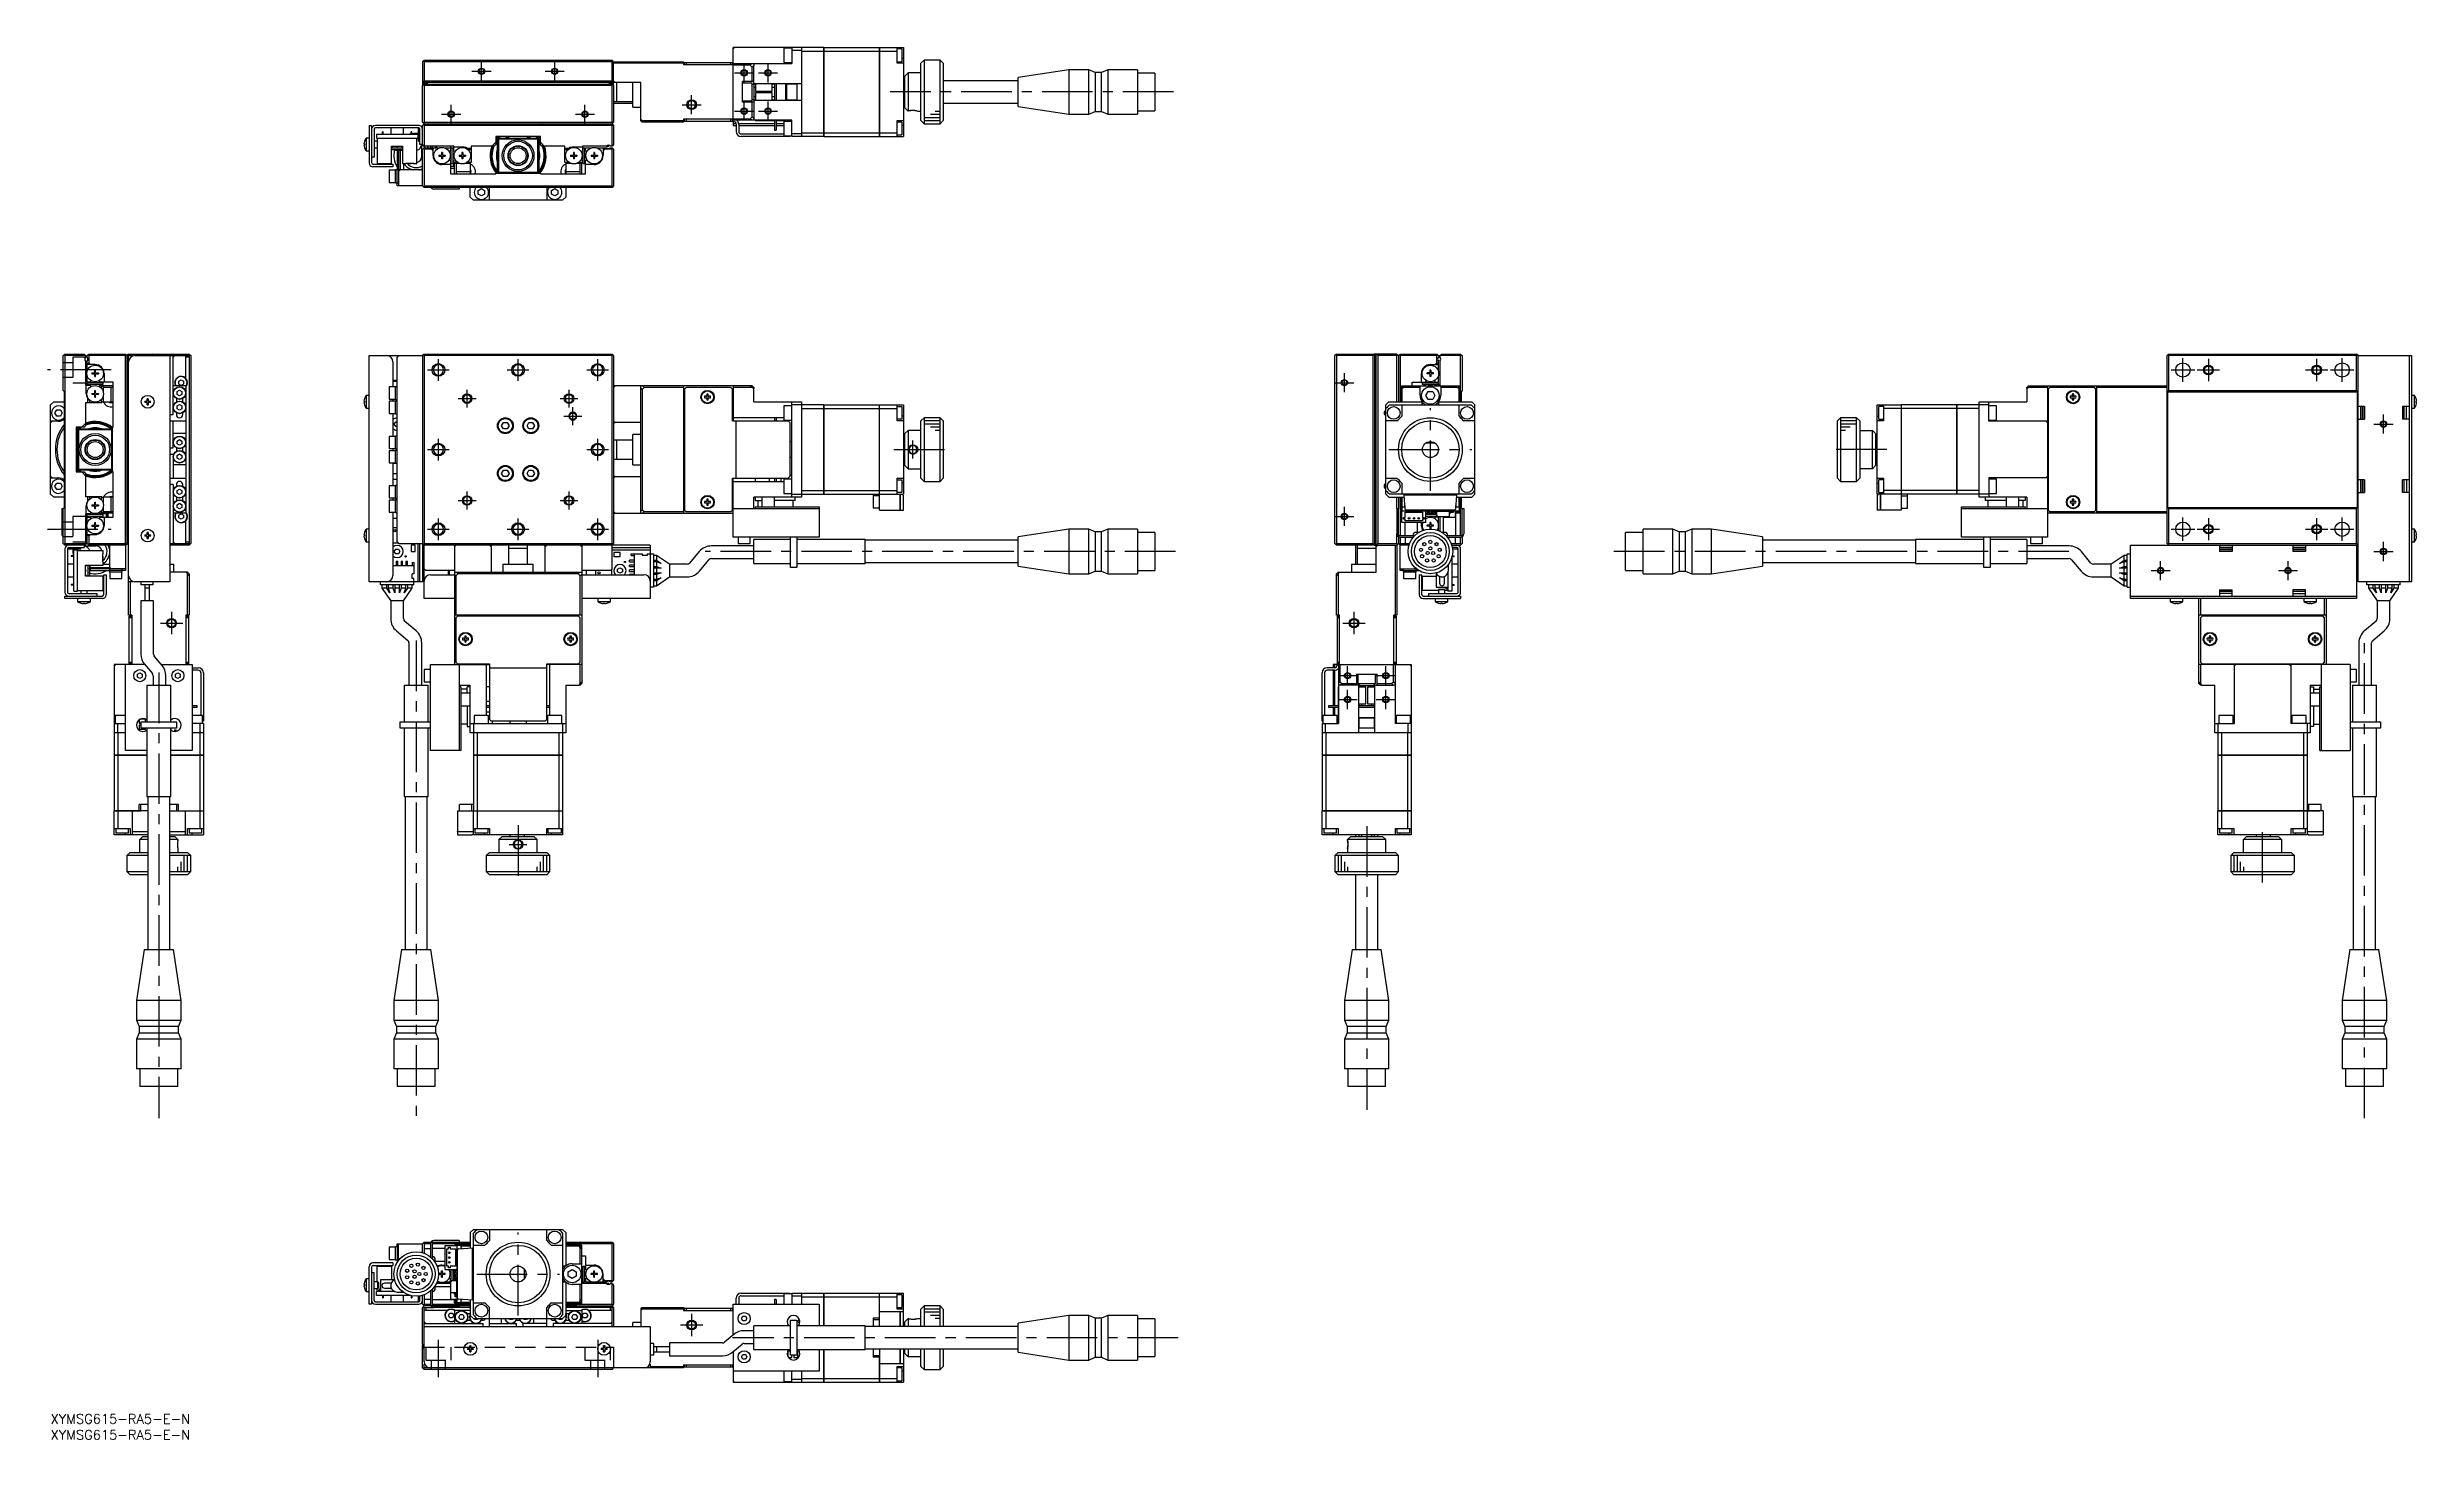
# Model space of a CAD drawing. Extents: x -1 to 743, y -8 to 429.
import ezdxf

# ---------------------------------------------------------------- set-up
doc = ezdxf.new("R2010")
doc.units = 0
doc.header["$LTSCALE"] = 0.5
doc.linetypes.add('CENTER', pattern=[50.8, 31.75, -6.35, 6.35, -6.35])
doc.linetypes.add('DASHED', pattern=[19.05, 12.7, -6.35])
for name, color, linetype in [('MSM_CENTER', 1, 'CENTER'), ('MSM_CONTINUOUS', 7, 'CONTINUOUS'), ('MSM_DASHED', 4, 'DASHED'), ('MSM_NARROW', 5, 'CONTINUOUS'), ('MSM_PART_NUMBER', 7, 'CONTINUOUS')]:
    doc.layers.add(name, color=color, linetype=linetype)
doc.styles.get("Standard").update_dxf_attribs({"font": 'txt.shx', "height": 1, "bigfont": 'bigfont.shx'})

# ---------------------------------------------------------------- blocks, each defined once
blk = doc.blocks.new('*U2')
at = {"layer": 'MSM_PART_NUMBER'}
blk.add_text('XYMSG615-RA5-E-N', height=3, dxfattribs=at).set_placement((0, -3))
blk = doc.blocks.new('*U3')
at = {"layer": 'MSM_PART_NUMBER'}
blk.add_text('XYMSG615-RA5-E-N', height=3, dxfattribs=at).set_placement((0, -8))

msp = doc.modelspace()

# ---------------------------------------------------------------- linework, layer by layer
at = {"layer": 'MSM_CENTER'}
for p, q in [((135.313965, 418.706032), (135.313965, 424.706032)), ((158.313965, 418.706032), (158.313965, 424.706032)), ((217.813965, 418.206033), (217.813965, 424.206033)), ((225.313965, 418.206033), (225.313965, 424.206033)), ((132.313965, 421.706032), (138.313965, 421.706032)), ((155.313965, 421.706032), (161.313965, 421.706032)), ((214.813965, 421.206033), (220.813965, 421.206033)), ((222.313965, 421.206033), (228.313965, 421.206033)), ((125.813965, 405.206032), (125.813965, 411.206032)), ((167.813965, 405.206032), (167.813965, 411.206032)), ((198.313965, 411.206032), (204.313965, 411.206032)), ((201.313965, 408.206032), (201.313965, 414.206032)), ((217.813965, 406.206033), (217.813965, 412.206033)), ((225.313965, 406.206033), (225.313965, 412.206033)), ((352.620227, 415.206033), (263.620227, 415.206033)), ((122.813965, 408.206032), (128.813965, 408.206032)), ((164.813965, 408.206032), (170.813965, 408.206032)), ((214.813965, 409.206033), (220.813965, 409.206033)), ((222.313965, 409.206033), (228.313965, 409.206033)), ((144.06396, 391.644084), (144.06396, 391.644289)), ((19, 327.907618), (-1, 327.907618)), ((118.413965, 327.907618), (125.213965, 327.907618)), ((121.813965, 324.507618), (121.813965, 331.307618)), ((143.413965, 327.907618), (150.213965, 327.907618)), ((146.813965, 324.507618), (146.813965, 331.307618)), ((168.413965, 327.907618), (175.213965, 327.907618)), ((171.813965, 324.507618), (171.813965, 331.307618)), ((665.932463, 327.907618), (673.332463, 327.907618)), ((669.632463, 324.207618), (669.632463, 331.607618)), ((674.132463, 327.907618), (681.132463, 327.907618)), ((677.632463, 331.407618), (677.632463, 324.407618)), ((708.132463, 327.907618), (715.132463, 327.907618)), ((711.632463, 331.407618), (711.632463, 324.407618)), ((715.932463, 327.907618), (723.332463, 327.907618)), ((719.632463, 324.207618), (719.632463, 331.607618)), ((130.813965, 316.107618), (130.813965, 321.707618)), ((162.813965, 316.107618), (162.813965, 321.707618)), ((403.309415, 323.907618), (409.309415, 323.907618)), ((406.309415, 320.907618), (406.309415, 326.907618)), ((128.013965, 318.907618), (133.613965, 318.907618)), ((160.013965, 318.907618), (165.613965, 318.907618)), ((161.213965, 313.407618), (166.813965, 313.407618)), ((164.013965, 310.607618), (164.013965, 316.207618)), ((433.309416, 289.907618), (433.309416, 315.907618)), ((732.632463, 307.907618), (732.632463, 313.907618)), ((17.561744, 305.657623), (17.561949, 305.657623)), ((121.813965, 299.507618), (121.813965, 306.307618)), ((171.813965, 299.507618), (171.813965, 306.307618)), ((270.813962, 300.107541), (270.813962, 305.707541)), ((729.632463, 310.907618), (735.632463, 310.907618)), ((17.561949, 300.157613), (17.561744, 300.157613)), ((118.413965, 302.907618), (125.213965, 302.907618)), ((168.413965, 302.907618), (175.213965, 302.907618)), ((264.813965, 302.907618), (282.813965, 302.907618)), ((420.309416, 302.907618), (446.309416, 302.907618)), ((576.632463, 302.907618), (558.632463, 302.907618)), ((128.013965, 286.907618), (133.613965, 286.907618)), ((130.813965, 284.107618), (130.813965, 289.707618)), ((160.013965, 286.907618), (165.613965, 286.907618)), ((162.813965, 284.107618), (162.813965, 289.707618)), ((406.309415, 278.907618), (406.309415, 284.907618)), ((-1, 277.907618), (19, 277.907618)), ((118.413965, 277.907618), (125.213965, 277.907618)), ((121.813965, 274.507618), (121.813965, 281.307618)), ((143.413965, 277.907618), (150.213965, 277.907618)), ((146.813965, 274.507618), (146.813965, 281.307618)), ((168.413965, 277.907618), (175.213965, 277.907618)), ((171.813965, 274.507618), (171.813965, 281.307618)), ((403.309415, 281.907618), (409.309415, 281.907618)), ((665.932463, 277.907618), (673.332463, 277.907618)), ((669.632463, 274.207618), (669.632463, 281.607618)), ((674.132463, 277.907618), (681.132463, 277.907618)), ((677.632463, 281.407618), (677.632463, 274.407618)), ((708.132463, 277.907618), (715.132463, 277.907618)), ((711.632463, 281.407618), (711.632463, 274.407618)), ((715.932463, 277.907618), (723.332463, 277.907618)), ((719.632463, 274.207618), (719.632463, 281.607618)), ((353.269705, 270.907618), (205.563056, 270.907618)), ((633.826201, 270.907618), (488.826201, 270.907618)), ((662.632463, 261.907618), (662.632463, 267.907618)), ((702.632463, 261.907618), (702.632463, 267.907618)), ((729.632463, 270.907618), (735.632463, 270.907618)), ((732.632463, 267.907618), (732.632463, 273.907618)), ((659.632463, 264.907618), (665.632463, 264.907618)), ((699.632463, 264.907618), (705.632463, 264.907618)), ((34.500001, 248.407618), (41.500001, 248.407618)), ((38.000001, 251.907618), (38.000001, 244.907618)), ((405.809415, 248.407618), (412.809415, 248.407618)), ((409.309415, 251.907618), (409.309415, 244.907618)), ((114.813965, 242.907618), (114.813965, 92.907618)), ((726.632463, 92.907618), (726.632463, 242.907618)), ((34, 232.907618), (34, 92.907618)), ((404.309416, 231.907618), (410.309416, 231.907618)), ((407.309416, 228.907618), (407.309416, 234.907618)), ((416.309416, 231.907618), (422.309416, 231.907618)), ((419.309416, 228.907618), (419.309416, 234.907618)), ((404.309416, 224.407618), (410.309416, 224.407618)), ((407.309416, 221.407618), (407.309416, 227.407618)), ((416.309416, 224.407618), (422.309416, 224.407618)), ((419.309416, 221.407618), (419.309416, 227.407618)), ((144.013888, 178.907622), (149.613888, 178.907622)), ((146.813965, 184.907618), (146.813965, 166.907618)), ((413.309416, 184.636076), (413.309416, 95.528239)), ((694.632463, 166.907618), (694.632463, 184.907618)), ((146.813965, 31), (146.813965, 57)), ((133.813965, 44), (159.813965, 44)), ((201.313965, 31.500001), (201.313965, 24.500001)), ((121.813965, 11.603242), (121.813965, 23.374891)), ((171.813965, 23.374891), (171.813965, 11.603242)), ((197.813965, 28.000001), (204.813965, 28.000001)), ((354.109908, 24), (214.155457, 24))]:
    msp.add_line(p, q, dxfattribs=at)
at = {"layer": 'MSM_CONTINUOUS'}
for p, q in [((116.813965, 424.706032), (117.313965, 425.206032)), ((116.813965, 424.706032), (116.813965, 417.506032)), ((117.063965, 424.956032), (117.313965, 424.706032)), ((117.313965, 425.206032), (176.313965, 425.206032)), ((117.313965, 424.706032), (117.313965, 418.706032)), ((176.313965, 424.706032), (117.313965, 424.706032)), ((176.813965, 424.706032), (176.313965, 425.206032)), ((176.313965, 424.706032), (176.563965, 424.956032)), ((176.313965, 418.706032), (176.313965, 424.706032)), ((176.813965, 417.506032), (176.813965, 424.706032)), ((176.813965, 424.706032), (198.813965, 424.706032)), ((198.813965, 424.206032), (176.813965, 424.206032)), ((198.813965, 424.706032), (198.813965, 423.706032)), ((199.113965, 423.706032), (199.113965, 424.506032)), ((199.113965, 424.506032), (214.113965, 424.506032)), ((199.613965, 424.506032), (199.613965, 423.706032)), ((213.613965, 423.706032), (213.613965, 424.506032)), ((214.113965, 424.506032), (214.113965, 423.706032)), ((214.313965, 428.706033), (214.813965, 429.206033)), ((242.803965, 429.206033), (214.313965, 429.206033)), ((214.313965, 406.706032), (214.313965, 429.206033)), ((214.313965, 424.106033), (220.813966, 424.106033)), ((219.701593, 423.606033), (220.201593, 424.106033)), ((220.813966, 424.106033), (220.813965, 423.493661)), ((220.813967, 424.106033), (232.813965, 424.106033)), ((230.313965, 428.956033), (230.313965, 424.456033)), ((232.813965, 428.956033), (230.313965, 428.956033)), ((230.313965, 424.456033), (232.813965, 424.456033)), ((232.813965, 429.206033), (232.813965, 424.106033)), ((235.813965, 428.206033), (232.813965, 428.206033)), ((235.813965, 429.206033), (235.813965, 401.206033)), ((235.813965, 428.051266), (242.803965, 428.051266)), ((242.803965, 401.206033), (242.803965, 429.206033)), ((242.813965, 429.196033), (242.803965, 429.196033)), ((242.813965, 428.047373), (242.803965, 428.047373)), ((242.813965, 429.206033), (242.813965, 401.206033)), ((242.813965, 429.206033), (260.303965, 429.206033)), ((242.813965, 428.051266), (260.303965, 428.051266)), ((260.303965, 401.206033), (260.303965, 429.206033)), ((260.313965, 429.196033), (260.303965, 429.196033)), ((260.313965, 428.047373), (260.303965, 428.047373)), ((260.313965, 429.206033), (267.813965, 429.206033)), ((260.313965, 429.206033), (260.313965, 401.206033)), ((260.313965, 428.051266), (265.813965, 428.051266)), ((265.813965, 424.206033), (265.813965, 429.206033)), ((267.313965, 428.706033), (265.813965, 428.706033)), ((265.813965, 424.706033), (267.313965, 424.706033)), ((267.813965, 424.206033), (265.813965, 424.206033)), ((267.313965, 428.706033), (267.313965, 424.706033)), ((267.813965, 425.706033), (267.313965, 425.706033)), ((267.813965, 429.206033), (267.813965, 401.206033)), ((274.313965, 425.206033), (273.313965, 424.206033)), ((273.313965, 406.206033), (273.313965, 424.206033)), ((274.313965, 425.206033), (274.313965, 405.206033)), ((279.313965, 425.206033), (274.313965, 425.206033)), ((279.313965, 405.206033), (279.313965, 425.206033)), ((280.313965, 424.206033), (279.313965, 425.206033)), ((280.313965, 424.206033), (280.313965, 406.206033)), ((117.313965, 418.706032), (116.813965, 418.206032)), ((185.313965, 418.206032), (116.813965, 418.206032)), ((116.813965, 417.981032), (118.213965, 417.981032)), ((116.813965, 417.206032), (117.313965, 417.706032)), ((116.913965, 417.406032), (116.813965, 417.506032)), ((116.813965, 405.706032), (116.813965, 417.206032)), ((116.913965, 417.306032), (116.913965, 417.506032)), ((117.063965, 417.456032), (117.313965, 417.206032)), ((117.913965, 417.806032), (117.213965, 417.806032)), ((117.313965, 418.706032), (176.313965, 418.706032)), ((117.313965, 417.706032), (176.313965, 417.706032)), ((117.313965, 417.206032), (117.313965, 405.706032)), ((176.313965, 417.206032), (117.313965, 417.206032)), ((118.213965, 417.981032), (118.213965, 417.706032)), ((176.813965, 417.981032), (175.413965, 417.981032)), ((175.413965, 417.981032), (175.413965, 417.706032)), ((176.413965, 417.806032), (175.713965, 417.806032)), ((176.813965, 418.206032), (176.313965, 418.706032)), ((176.313965, 417.706032), (176.813965, 417.206032)), ((176.313965, 417.206032), (176.563965, 417.456032)), ((176.313965, 405.706032), (176.313965, 417.206032)), ((176.813965, 417.506032), (176.713965, 417.406032)), ((176.713965, 417.506032), (176.713965, 417.306032)), ((177.313965, 418.206032), (176.813965, 418.706032)), ((176.813965, 417.206032), (176.813965, 405.706032)), ((177.813965, 412.206027), (177.813965, 418.206037)), ((182.813965, 410.456032), (182.813965, 418.206032)), ((185.313965, 406.206032), (185.313965, 418.206032)), ((214.313965, 423.706032), (198.813965, 423.706032)), ((219.701593, 423.606033), (214.313965, 423.606033)), ((220.813965, 418.456032), (217.313965, 418.456032)), ((217.313965, 411.956032), (217.313965, 418.456032)), ((220.313965, 417.956032), (217.313965, 417.956032)), ((220.313965, 422.993661), (219.701593, 423.606033)), ((220.813965, 417.695511), (220.313692, 417.485686)), ((220.813965, 423.493661), (220.313965, 422.993661)), ((220.313965, 418.456032), (220.313965, 422.993661)), ((220.313965, 412.456032), (220.313965, 417.956032)), ((220.813965, 417.695511), (220.813965, 423.493661)), ((235.813965, 417.806033), (220.813965, 417.806033)), ((220.913965, 412.606033), (220.913965, 417.806033)), ((221.413965, 417.706033), (220.913965, 417.706033)), ((220.913965, 416.706033), (221.413965, 416.706033)), ((221.313965, 417.806033), (221.313965, 417.706033)), ((221.413965, 417.806033), (221.413965, 415.456032)), ((226.613965, 415.456032), (226.613965, 417.806033)), ((227.313965, 417.706033), (226.613965, 417.706033)), ((226.613965, 416.706033), (227.313965, 416.706033)), ((227.313965, 417.806033), (227.313965, 412.606033)), ((227.813965, 417.806033), (227.813965, 412.606033)), ((230.913965, 412.606033), (230.913965, 417.806033)), ((231.113965, 417.806033), (231.113965, 412.606033)), ((234.313965, 417.706033), (231.113965, 417.706033)), ((234.313965, 417.806033), (234.313965, 412.606033)), ((268.313965, 418.706033), (267.813965, 418.706033)), ((268.313965, 417.706033), (267.813965, 417.706033)), ((267.813965, 416.706033), (268.313965, 416.706033)), ((268.313965, 420.206033), (269.313965, 421.206033)), ((268.313965, 410.206033), (268.313965, 420.206033)), ((273.313965, 421.206033), (269.313965, 421.206033)), ((269.313965, 421.206033), (269.313965, 409.206033)), ((303.813965, 418.706033), (280.313965, 418.706033)), ((319.813965, 422.206033), (303.813965, 419.776033)), ((303.813965, 410.636033), (303.813965, 419.776033)), ((319.813965, 422.206033), (319.813965, 408.206033)), ((326.013965, 422.206033), (319.813965, 422.206033)), ((326.013965, 408.206033), (326.013965, 422.206033)), ((328.013965, 421.356033), (326.013965, 422.206033)), ((328.013965, 421.356033), (328.013965, 409.056033)), ((330.013965, 421.356033), (328.013965, 421.356033)), ((332.013965, 422.206033), (330.013965, 421.356033)), ((330.013965, 409.056033), (330.013965, 421.356033)), ((332.013965, 422.206033), (332.013965, 408.206033)), ((341.313965, 422.206033), (332.013965, 422.206033)), ((341.313965, 422.206033), (341.313965, 408.206033)), ((346.813965, 421.156033), (341.313965, 421.156033)), ((346.813965, 421.156033), (346.813965, 409.256033)), ((176.813965, 412.206032), (182.813965, 412.206032)), ((176.813965, 411.706032), (182.813965, 411.706032)), ((182.813965, 410.456032), (185.313965, 410.456032)), ((217.313965, 412.456032), (220.313965, 412.456032)), ((220.813965, 411.956032), (217.313965, 411.956032)), ((220.313616, 412.926422), (220.813965, 412.716555)), ((220.313965, 407.418403), (220.313965, 411.956032)), ((220.813965, 412.716555), (220.813965, 406.918403)), ((220.813965, 412.606033), (235.813965, 412.606033)), ((221.413965, 413.706033), (220.913965, 413.706033)), ((220.913965, 412.706033), (221.413965, 412.706033)), ((221.313965, 412.706033), (221.313965, 412.606033)), ((221.413965, 415.456032), (226.613965, 415.456032)), ((221.413965, 414.956032), (221.413965, 412.606033)), ((226.613965, 414.956032), (221.413965, 414.956032)), ((226.613965, 412.606033), (226.613965, 414.956032)), ((227.313965, 413.706033), (226.613965, 413.706033)), ((226.613965, 412.706033), (227.313965, 412.706033)), ((231.113965, 412.706033), (234.313965, 412.706033)), ((268.313965, 413.706033), (267.813965, 413.706033)), ((267.813965, 412.706033), (268.313965, 412.706033)), ((267.813965, 411.706033), (268.313965, 411.706033)), ((269.313965, 409.206033), (268.313965, 410.206033)), ((280.313965, 411.706033), (303.813965, 411.706033)), ((303.813965, 410.636033), (319.813965, 408.206033)), ((341.313965, 409.256033), (346.813965, 409.256033)), ((100.013965, 404.706032), (100.013965, 392.906032)), ((100.013965, 404.706032), (100.813965, 404.706032)), ((100.813965, 404.706032), (100.813965, 393.006032)), ((101.613965, 403.506032), (101.613965, 394.706032)), ((115.613965, 404.706032), (102.013965, 404.706032)), ((115.613965, 403.906032), (102.013965, 403.906032)), ((102.313965, 401.906032), (102.313965, 400.706032)), ((102.313965, 401.906032), (115.313965, 401.906032)), ((104.188965, 401.906032), (104.188965, 402.706032)), ((104.438965, 402.706032), (104.188965, 402.706032)), ((104.438965, 401.906032), (104.438965, 402.706032)), ((106.813965, 403.906032), (106.813965, 401.906032)), ((110.813965, 401.906032), (110.813965, 403.906032)), ((113.188965, 401.906032), (113.188965, 402.706032)), ((113.438965, 402.706032), (113.188965, 402.706032)), ((113.438965, 401.906032), (113.438965, 402.706032)), ((115.313965, 401.906032), (115.313965, 400.706032)), ((115.513965, 399.706032), (115.513965, 403.706032)), ((115.960375, 403.706032), (115.513965, 403.706032)), ((116.013965, 398.706032), (116.013965, 403.506032)), ((117.313965, 405.206032), (116.813965, 405.706032)), ((116.813965, 404.706032), (117.313965, 405.206032)), ((116.813965, 398.706032), (116.813965, 404.706032)), ((117.313965, 405.706032), (117.063965, 405.456032)), ((117.063965, 404.956032), (117.313965, 404.706032)), ((117.313965, 405.706032), (176.313965, 405.706032)), ((117.313965, 405.206032), (176.313965, 405.206032)), ((117.313965, 404.706032), (117.313965, 398.206032)), ((176.313965, 404.706032), (117.313965, 404.706032)), ((128.313965, 405.206032), (128.663965, 404.856032)), ((128.663965, 404.856032), (164.963965, 404.856032)), ((131.813965, 404.856032), (131.813965, 405.206032)), ((161.813965, 405.206032), (161.813965, 404.856032)), ((164.963965, 404.856032), (165.313965, 405.206032)), ((176.563965, 405.456032), (176.313965, 405.706032)), ((176.313965, 405.206032), (176.813965, 405.706032)), ((176.313965, 405.206032), (176.813965, 404.706032)), ((176.313965, 404.706032), (176.563965, 404.956032)), ((176.313965, 398.206032), (176.313965, 404.706032)), ((176.813965, 404.706032), (176.813965, 398.706032)), ((185.313965, 406.512218), (185.926338, 406.206032)), ((185.813965, 405.706032), (185.313965, 406.206032)), ((198.813965, 405.706032), (185.813965, 405.706032)), ((185.926338, 406.206032), (198.813965, 406.206032)), ((185.926338, 406.206032), (186.426338, 405.706032)), ((214.313965, 406.706032), (198.813965, 406.706032)), ((198.813965, 406.706032), (198.813965, 405.706032)), ((199.113965, 405.906032), (199.113965, 406.706032)), ((214.513965, 405.906032), (199.113965, 405.906032)), ((199.613965, 406.706032), (199.613965, 405.906032)), ((213.613965, 405.906032), (213.613965, 406.706032)), ((214.113965, 406.706032), (214.113965, 405.906032)), ((214.313965, 406.806031), (219.701593, 406.806031)), ((214.313965, 406.306031), (214.313965, 406.70603)), ((232.813965, 406.306031), (214.313965, 406.306031)), ((214.313965, 405.906032), (214.313965, 404.706033)), ((215.30769, 405.206033), (214.313965, 405.206033)), ((214.313965, 404.706033), (215.313965, 404.706033)), ((215.313965, 405.106032), (215.313965, 402.806032)), ((227.313965, 405.206033), (216.110837, 405.206033)), ((216.113965, 405.106032), (216.113965, 402.806032)), ((216.113965, 404.706033), (227.313965, 404.706033)), ((216.913965, 402.006032), (230.313965, 402.006032)), ((219.701593, 406.806031), (220.313965, 407.418403)), ((220.201593, 406.306031), (219.701593, 406.806031)), ((220.313965, 407.418403), (220.813965, 406.918403)), ((220.813965, 406.918403), (220.813967, 406.306031)), ((221.313965, 406.306031), (221.313965, 406.206031)), ((221.313965, 406.206031), (227.313965, 406.206031)), ((227.313965, 406.306031), (227.313965, 403.206033)), ((227.313965, 403.206033), (227.813965, 403.206033)), ((227.813965, 406.306031), (227.813965, 403.206033)), ((227.813965, 406.206031), (232.813965, 406.206031)), ((230.313965, 405.206033), (227.813965, 405.206033)), ((227.813965, 404.706033), (230.313965, 404.706033)), ((230.313965, 405.956033), (230.313965, 401.456033)), ((232.813965, 405.956033), (230.313965, 405.956033)), ((232.813965, 401.206033), (232.813965, 406.306031)), ((232.813965, 402.206033), (235.813965, 402.206033)), ((235.813965, 402.3608), (242.803965, 402.3608)), ((242.813965, 402.364694), (242.803965, 402.364694)), ((242.813965, 402.3608), (260.303965, 402.3608)), ((260.313965, 402.364694), (260.303965, 402.364694)), ((260.313965, 402.3608), (265.813965, 402.3608)), ((265.813965, 406.206033), (267.813965, 406.206033)), ((265.813965, 401.206033), (265.813965, 406.206033)), ((267.313965, 405.706033), (265.813965, 405.706033)), ((267.313965, 405.706033), (267.313965, 401.706033)), ((267.813965, 404.706033), (267.313965, 404.706033)), ((269.563965, 409.206033), (269.564341, 409.206111)), ((272.31396, 409.206033), (273.313965, 409.206033)), ((273.313965, 406.206033), (274.313965, 405.206033)), ((274.313965, 405.206033), (279.313965, 405.206033)), ((279.313965, 405.206033), (280.313965, 406.206033)), ((319.813965, 408.206033), (326.013965, 408.206033)), ((326.013965, 408.206033), (328.013965, 409.056033)), ((328.013965, 409.056033), (330.013965, 409.056033)), ((330.013965, 409.056033), (332.013965, 408.206033)), ((332.013965, 408.206033), (341.313965, 408.206033)), ((98.42649, 398.906032), (98.558233, 398.906032)), ((98.558233, 398.506032), (98.42649, 398.506032)), ((98.558233, 399.656032), (98.558233, 399.634741)), ((98.558233, 398.906032), (98.558233, 398.506032)), ((98.558233, 397.777323), (98.558233, 397.756032)), ((99.115966, 400.706032), (99.115966, 396.706032)), ((100.013965, 400.706032), (99.115966, 400.706032)), ((99.115966, 396.706032), (100.013965, 396.706032)), ((101.613965, 394.706032), (100.813965, 394.706032)), ((102.563965, 399.706032), (101.613985, 399.706032)), ((101.613985, 397.706032), (102.563965, 397.706032)), ((102.313965, 400.706032), (115.313965, 400.706032)), ((102.563965, 400.706032), (102.563965, 392.706032)), ((107.063965, 398.206032), (110.563965, 398.206032)), ((107.063965, 392.706032), (107.063965, 398.206032)), ((110.563965, 397.506032), (107.063965, 397.506032)), ((110.563965, 397.006032), (107.063965, 397.006032)), ((108.813963, 396.706032), (109.313965, 396.706032)), ((108.813963, 396.706032), (108.813963, 390.706032)), ((110.563965, 396.856032), (108.813965, 396.856032)), ((109.313965, 396.706032), (109.313965, 385.706032)), ((109.813965, 396.856032), (109.813965, 390.706033)), ((110.563965, 398.206032), (110.563965, 392.706032)), ((115.063965, 392.706032), (115.063965, 400.706032)), ((115.513965, 400.706033), (115.31923, 400.706033)), ((115.513965, 399.706032), (116.013965, 399.706032)), ((116.813965, 398.706032), (116.013965, 398.706032)), ((116.559298, 394.999306), (116.559298, 398.706032)), ((117.313965, 398.206032), (116.813965, 398.706032)), ((116.813965, 397.206032), (117.313965, 397.706032)), ((116.813965, 385.706032), (116.813965, 397.206032)), ((117.063965, 397.456032), (117.313965, 397.206032)), ((126.613965, 398.206032), (117.313965, 398.206032)), ((117.313965, 397.706032), (122.199822, 397.706032)), ((117.313965, 397.206032), (117.313965, 385.706032)), ((119.613965, 397.206032), (117.313965, 397.206032)), ((119.313965, 398.206032), (119.313965, 397.706032)), ((120.113965, 397.559585), (119.613965, 397.206032)), ((119.613965, 397.206032), (120.113965, 396.706032)), ((119.813965, 398.206032), (119.813965, 397.706032)), ((120.113965, 395.206032), (120.113965, 397.706032)), ((120.813965, 398.206032), (120.813965, 397.706032)), ((121.913965, 395.351032), (122.708965, 395.351032)), ((121.913965, 395.351032), (121.913965, 395.061032)), ((121.913965, 395.061032), (122.708965, 395.061032)), ((122.443958, 395.351032), (122.443958, 395.061032)), ((123.058965, 396.206032), (122.768965, 396.206032)), ((122.768965, 396.206032), (122.768965, 395.411032)), ((122.768965, 395.676039), (123.058965, 395.676039)), ((122.768965, 395.001032), (122.768965, 394.206032)), ((122.768965, 394.736025), (123.058965, 394.736025)), ((123.058965, 396.206032), (123.058965, 395.411032)), ((123.058965, 395.001032), (123.058965, 394.206032)), ((123.118965, 395.351032), (123.913965, 395.351032)), ((123.118965, 395.061032), (123.913965, 395.061032)), ((123.383972, 395.061032), (123.383972, 395.351032)), ((123.628108, 397.706032), (125.613965, 397.706032)), ((123.913965, 395.351032), (123.913965, 395.061032)), ((125.613965, 396.756103), (125.317765, 396.585092)), ((125.613965, 397.706032), (125.613965, 396.756103)), ((125.733965, 397.629952), (125.733965, 398.206032)), ((125.813965, 397.508531), (125.763254, 397.559242)), ((125.813965, 392.706032), (125.813965, 397.706032)), ((125.813965, 397.706032), (126.413965, 397.706032)), ((126.413965, 392.706032), (126.413965, 397.706032)), ((126.613965, 397.208531), (126.413965, 397.208531)), ((126.613965, 396.756103), (126.613965, 398.206032)), ((126.613965, 397.981032), (129.269436, 397.981032)), ((126.613965, 396.756103), (126.837258, 396.627185)), ((126.813965, 396.630867), (126.813965, 396.640633)), ((128.313965, 395.351032), (129.108965, 395.351032)), ((128.313965, 395.351032), (128.313965, 395.061032)), ((128.313965, 395.061032), (129.108965, 395.061032)), ((128.843958, 395.351032), (128.843958, 395.061032)), ((129.458965, 396.206032), (129.168965, 396.206032)), ((129.168965, 396.206032), (129.168965, 395.411032)), ((129.168965, 395.676039), (129.458965, 395.676039)), ((129.168965, 395.001032), (129.168965, 394.206032)), ((129.168965, 394.736025), (129.458965, 394.736025)), ((129.458965, 396.206032), (129.458965, 395.411032)), ((129.458965, 395.001032), (129.458965, 394.206032)), ((129.518965, 395.351032), (130.313965, 395.351032)), ((129.518965, 395.061032), (130.313965, 395.061032)), ((129.783972, 395.061032), (129.783972, 395.351032)), ((130.313965, 395.351032), (130.313965, 395.061032)), ((130.829685, 397.506032), (132.113965, 397.506032)), ((132.113965, 397.006032), (131.392965, 397.006032)), ((139.313965, 398.206032), (132.113965, 398.206032)), ((132.113965, 398.206032), (132.113965, 393.206032)), ((138.606858, 398.206032), (139.813965, 399.413139)), ((139.813965, 398.706032), (139.313965, 398.206032)), ((153.813965, 401.206032), (139.813965, 401.206032)), ((139.813965, 401.206032), (139.813965, 398.706032)), ((140.313965, 399.906032), (140.613965, 400.206032)), ((140.313965, 390.506032), (140.313965, 399.906032)), ((140.813965, 400.406032), (140.613965, 400.206032)), ((140.613965, 400.206032), (140.613965, 390.206032)), ((140.813965, 400.406032), (141.113965, 400.706032)), ((152.813965, 400.406032), (140.813965, 400.406032)), ((141.113965, 400.706032), (152.513965, 400.706032)), ((152.513965, 400.706032), (152.813965, 400.406032)), ((153.013965, 400.206032), (152.813965, 400.406032)), ((153.013965, 390.206032), (153.013965, 400.206032)), ((153.013965, 400.206032), (153.313965, 399.906032)), ((153.313965, 399.906032), (153.313965, 390.506032)), ((153.813965, 398.706032), (153.813965, 401.206032)), ((153.813965, 399.413139), (155.021072, 398.206032)), ((154.313965, 398.206032), (153.813965, 398.706032)), ((161.513965, 398.206032), (154.313965, 398.206032)), ((161.513965, 393.206032), (161.513965, 398.206032)), ((161.513965, 397.506032), (162.798246, 397.506032)), ((162.234965, 397.006032), (161.513965, 397.006032)), ((163.313965, 395.351032), (164.108965, 395.351032)), ((163.313965, 395.351032), (163.313965, 395.061032)), ((163.313965, 395.061032), (164.108965, 395.061032)), ((163.843958, 395.351032), (163.843958, 395.061032)), ((164.458965, 396.206032), (164.168965, 396.206032)), ((164.168965, 396.206032), (164.168965, 395.411032)), ((164.168965, 395.676039), (164.458965, 395.676039)), ((164.168965, 395.001032), (164.168965, 394.206032)), ((164.168965, 394.736025), (164.458965, 394.736025)), ((164.358494, 397.981032), (167.013965, 397.981032)), ((164.458965, 396.206032), (164.458965, 395.411032)), ((164.458965, 395.001032), (164.458965, 394.206032)), ((164.518965, 395.351032), (165.313965, 395.351032)), ((164.518965, 395.061032), (165.313965, 395.061032)), ((164.783972, 395.061032), (164.783972, 395.351032)), ((165.313965, 395.351032), (165.313965, 395.061032)), ((166.790672, 396.627185), (167.013965, 396.756103)), ((166.813965, 396.630868), (166.813965, 396.640633)), ((174.552527, 398.206032), (167.013965, 398.206032)), ((167.013965, 398.206032), (167.013965, 396.756103)), ((167.213965, 392.706032), (167.213965, 397.706032)), ((167.213965, 397.706032), (167.813965, 397.706032)), ((167.813965, 392.706032), (167.813965, 397.706032)), ((168.013965, 396.756103), (168.013965, 397.706032)), ((168.013965, 397.706032), (169.999822, 397.706032)), ((168.310166, 396.585092), (168.013965, 396.756103)), ((169.713965, 395.351032), (170.508965, 395.351032)), ((169.713965, 395.351032), (169.713965, 395.061032)), ((169.713965, 395.061032), (170.508965, 395.061032)), ((170.243958, 395.351032), (170.243958, 395.061032)), ((170.858965, 396.206032), (170.568965, 396.206032)), ((170.568965, 396.206032), (170.568965, 395.411032)), ((170.568965, 395.676039), (170.858965, 395.676039)), ((170.568965, 395.001032), (170.568965, 394.206032)), ((170.568965, 394.736025), (170.858965, 394.736025)), ((170.858965, 396.206032), (170.858965, 395.411032)), ((170.858965, 395.001032), (170.858965, 394.206032)), ((170.918965, 395.351032), (171.713965, 395.351032)), ((170.918965, 395.061032), (171.713965, 395.061032)), ((171.183972, 395.061032), (171.183972, 395.351032)), ((171.428108, 397.706032), (174.552527, 397.706032)), ((171.713965, 395.351032), (171.713965, 395.061032)), ((173.513965, 397.706032), (173.513965, 395.206032)), ((174.013965, 397.206032), (173.513965, 397.559585)), ((173.513965, 396.706032), (174.013965, 397.206032)), ((176.313965, 397.206032), (174.013965, 397.206032)), ((174.553053, 398.206032), (175.313965, 398.206032)), ((175.313965, 398.206032), (175.313965, 398.451019)), ((176.313965, 398.206032), (175.875403, 398.206032)), ((175.875403, 397.706032), (176.313965, 397.706032)), ((176.813965, 398.706032), (176.313965, 398.206032)), ((176.313965, 397.706032), (176.813965, 397.206032)), ((176.313965, 397.206032), (176.563965, 397.456032)), ((176.313965, 385.706032), (176.313965, 397.206032)), ((176.813965, 397.206032), (176.813965, 385.706032)), ((232.113965, 401.206032), (216.913965, 401.206032)), ((230.313965, 401.456033), (232.813965, 401.456033)), ((231.613965, 401.206032), (231.613965, 401.456033)), ((232.113965, 401.456033), (232.113965, 401.206032)), ((242.803965, 401.206033), (232.813965, 401.206033)), ((242.813965, 401.216033), (242.803965, 401.216033)), ((242.813965, 401.206033), (260.303965, 401.206033)), ((260.313965, 401.216033), (260.303965, 401.216033)), ((260.313965, 401.206033), (267.813965, 401.206033)), ((265.813965, 401.706033), (267.313965, 401.706033)), ((107.513965, 391.706032), (101.213965, 391.706032)), ((101.313965, 392.506032), (107.513965, 392.506032)), ((102.563965, 392.706032), (107.063965, 392.706032)), ((106.313965, 390.606032), (106.313965, 386.806032)), ((108.313965, 390.606032), (106.313965, 390.606032)), ((107.513965, 392.506032), (107.513965, 391.706032)), ((108.313965, 386.706032), (108.313965, 390.706032)), ((116.813965, 390.706032), (108.313965, 390.706032)), ((108.813965, 386.706032), (108.813963, 390.706032)), ((109.313965, 390.206032), (109.813965, 390.706032)), ((110.563965, 392.706032), (111.563965, 392.706032)), ((110.813965, 392.706032), (110.813965, 390.706033)), ((111.563965, 392.706032), (111.563965, 392.806032)), ((111.563965, 392.806032), (114.063965, 392.806032)), ((112.363965, 392.806032), (112.363965, 392.706032)), ((112.363965, 392.706032), (113.263965, 392.706032)), ((112.738965, 392.806032), (112.738965, 392.706032)), ((112.888965, 392.806032), (112.888965, 392.706032)), ((113.263965, 392.806032), (113.263965, 392.706032)), ((114.063965, 392.706032), (114.063965, 392.806032)), ((114.063965, 392.706032), (115.063965, 392.706032)), ((123.058965, 394.206032), (122.768965, 394.206032)), ((125.613965, 392.406032), (122.913965, 392.406032)), ((125.317765, 393.826973), (125.613965, 393.655961)), ((125.414301, 393.781031), (125.397338, 393.781031)), ((125.613965, 393.655961), (125.613965, 389.506032)), ((125.613965, 393.281031), (125.813965, 393.281031)), ((126.813965, 391.781031), (125.613965, 391.781031)), ((125.613965, 391.281031), (126.813965, 391.281031)), ((126.813965, 391.206033), (125.613965, 391.206033)), ((125.613965, 389.506032), (139.813965, 389.506032)), ((125.813965, 392.706032), (126.413965, 392.706032)), ((126.413965, 393.281031), (126.613965, 393.281031)), ((126.837258, 393.78488), (126.613965, 393.655961)), ((126.613965, 391.781031), (126.613965, 393.655961)), ((126.613965, 393.206032), (127.65264, 393.206032)), ((127.113965, 392.706032), (126.613965, 393.206032)), ((126.613965, 391.206033), (126.613965, 391.281031)), ((126.813965, 393.781031), (126.813627, 393.781031)), ((126.813965, 393.771431), (126.813965, 393.781197)), ((126.813965, 389.506032), (126.813965, 393.006032)), ((128.599822, 392.706032), (127.113965, 392.706032)), ((127.363965, 392.706032), (127.363965, 389.506032)), ((127.363965, 390.206032), (131.863965, 390.206032)), ((129.458965, 394.206032), (129.168965, 394.206032)), ((131.863965, 392.706032), (130.028108, 392.706032)), ((130.97529, 393.206032), (132.113965, 393.206032)), ((132.113965, 393.206032), (131.613965, 392.706032)), ((131.863965, 389.506032), (131.863965, 392.706032)), ((139.813965, 389.506032), (139.813965, 389.706032)), ((139.813965, 389.706032), (153.813965, 389.706032)), ((141.113965, 389.706032), (140.313965, 390.506032)), ((140.813965, 390.006032), (152.813965, 390.006032)), ((143.650107, 392.006032), (143.838965, 392.006032)), ((144.063965, 391.781032), (143.838965, 392.006032)), ((144.063965, 391.781032), (143.895168, 391.781032)), ((144.063965, 391.644309), (144.063965, 391.781032)), ((144.063965, 391.64408), (144.063965, 391.644289)), ((149.788965, 392.006032), (149.563965, 391.781032)), ((149.732762, 391.781032), (149.563965, 391.781032)), ((149.563965, 391.781032), (149.563965, 391.644164)), ((149.788965, 392.006032), (149.977824, 392.006032)), ((153.313965, 390.506032), (152.513965, 389.706032)), ((153.813965, 389.706032), (153.813965, 389.506032)), ((153.813965, 389.506032), (168.013965, 389.506032)), ((161.513965, 393.206032), (162.65264, 393.206032)), ((162.013965, 392.706032), (161.513965, 393.206032)), ((163.599822, 392.706032), (161.763965, 392.706032)), ((161.763965, 392.706032), (161.763965, 389.506032)), ((161.763965, 390.206032), (166.263965, 390.206032)), ((164.458965, 394.206032), (164.168965, 394.206032)), ((166.513965, 392.706032), (165.028108, 392.706032)), ((165.97529, 393.206032), (167.013965, 393.206032)), ((166.263965, 389.506032), (166.263965, 392.706032)), ((167.013965, 393.206032), (166.513965, 392.706032)), ((167.013965, 393.655961), (166.790672, 393.78488)), ((166.813965, 393.771431), (166.813965, 393.781196)), ((166.813965, 389.506032), (166.813965, 393.006032)), ((167.013965, 393.655961), (167.013965, 393.206032)), ((167.213965, 392.706032), (167.813965, 392.706032)), ((168.013965, 393.655961), (168.310166, 393.826973)), ((168.013965, 389.506032), (168.013965, 393.655961)), ((170.713965, 392.406032), (168.013965, 392.406032)), ((170.858965, 394.206032), (170.568965, 394.206032)), ((106.313965, 386.806032), (108.313965, 386.806032)), ((108.313965, 386.706032), (109.313965, 386.706032)), ((108.813965, 385.706032), (108.813965, 386.706032)), ((116.813965, 385.706032), (108.813965, 385.706032)), ((117.313965, 385.206032), (116.813965, 385.706032)), ((117.313965, 385.706032), (117.063965, 385.456032)), ((117.313965, 385.706032), (176.313965, 385.706032)), ((176.313965, 385.206032), (117.313965, 385.206032)), ((128.313965, 384.706033), (120.313965, 384.706033)), ((128.313965, 385.206033), (128.313965, 384.706033)), ((131.813965, 382.206033), (131.813965, 385.206032)), ((131.813965, 382.206033), (132.813965, 381.206033)), ((137.813965, 381.206033), (132.813965, 381.206033)), ((134.313965, 384.283383), (135.313965, 384.860734)), ((134.313965, 383.128683), (134.313965, 384.283383)), ((135.313965, 382.551333), (134.313965, 383.128683)), ((135.313965, 384.860734), (136.313965, 384.283383)), ((136.313965, 383.128683), (135.313965, 382.551333)), ((136.313965, 384.283383), (136.313965, 383.128683)), ((137.813965, 381.206032), (137.813965, 385.206032)), ((155.813965, 381.206032), (137.813965, 381.206032)), ((155.813965, 385.206032), (155.813965, 381.206032)), ((160.813965, 381.206033), (155.813965, 381.206033)), ((157.313965, 384.283383), (158.313965, 384.860734)), ((157.313965, 383.128683), (157.313965, 384.283383)), ((158.313965, 382.551333), (157.313965, 383.128683)), ((158.313965, 384.860734), (159.313965, 384.283383)), ((159.313965, 383.128683), (158.313965, 382.551333)), ((159.313965, 384.283383), (159.313965, 383.128683)), ((160.813965, 381.206033), (161.813965, 382.206033)), ((161.813965, 385.206032), (161.813965, 382.206033)), ((176.563965, 385.456032), (176.313965, 385.706032)), ((176.813965, 385.706032), (176.313965, 385.206032)), ((4.000001, 332.407618), (4.500001, 332.907618)), ((4.000001, 321.407618), (4.000001, 332.407618)), ((4.500001, 332.407618), (4.250001, 332.657618)), ((4.500001, 332.907618), (10.500001, 332.907618)), ((4.500001, 332.407618), (4.500001, 273.407618)), ((11.000001, 332.407618), (4.500001, 332.407618)), ((10.500001, 332.907618), (11.000001, 332.407618)), ((11.000001, 332.407618), (11.000001, 331.969056)), ((11.000001, 330.64618), (11.000001, 323.107618)), ((11.500001, 332.407618), (12.000001, 332.907618)), ((11.500001, 331.969056), (11.500001, 332.407618)), ((11.500001, 327.521761), (11.500001, 330.64618)), ((14.000001, 329.607618), (11.500001, 329.607618)), ((12.000001, 330.107618), (11.646448, 329.607618)), ((12.000001, 332.407618), (11.750001, 332.657618)), ((12.000001, 332.907618), (23.500001, 332.907618)), ((23.500001, 332.407618), (12.000001, 332.407618)), ((12.000001, 332.407618), (12.000001, 330.107618)), ((12.500001, 329.607618), (12.000001, 330.107618)), ((13.855001, 327.807618), (14.145001, 327.807618)), ((13.855001, 327.012618), (13.855001, 327.807618)), ((14.145001, 327.012618), (14.145001, 327.807618)), ((23.500001, 332.907618), (24.000001, 332.407618)), ((23.750001, 332.657618), (23.500001, 332.407618)), ((23.500001, 273.407618), (23.500001, 332.407618)), ((24.500001, 332.907618), (24.000001, 332.407618)), ((24.000001, 332.407618), (24.000001, 273.407618)), ((24.500001, 332.407618), (24.250001, 332.657618)), ((24.500001, 332.907618), (31.700001, 332.907618)), ((24.500001, 332.407618), (25.700001, 332.407618)), ((24.500001, 250.907618), (24.500001, 332.407618)), ((26.500001, 332.407618), (43.500001, 332.407618)), ((31.000001, 332.907618), (30.500001, 332.407618)), ((31.000001, 332.907618), (31.000001, 332.407618)), ((31.225001, 332.907618), (31.225001, 332.407618)), ((31.400001, 332.507618), (31.400001, 332.407618)), ((32.000001, 332.907618), (31.500001, 332.407618)), ((31.700001, 332.907618), (31.800001, 332.807618)), ((31.700001, 332.807618), (31.900001, 332.807618)), ((32.000001, 332.407618), (31.750001, 332.657618)), ((32.000001, 332.907618), (43.500001, 332.907618)), ((37.500001, 332.407618), (37.500001, 261.407618)), ((38.500001, 331.907618), (39.000001, 332.407618)), ((38.500001, 313.907618), (38.500001, 332.407618)), ((42.500001, 325.230494), (42.500001, 332.407618)), ((43.500001, 331.907618), (42.500001, 331.907618)), ((43.500001, 332.907618), (44.000001, 332.407618)), ((43.750001, 332.657618), (43.500001, 332.407618)), ((43.500001, 332.407618), (43.500001, 273.407618)), ((44.000001, 332.407618), (44.000001, 273.407618)), ((100.013965, 261.407618), (100.013965, 332.407618)), ((100.013965, 332.407618), (116.813965, 332.407618)), ((107.513965, 330.407618), (107.513965, 322.557618)), ((109.313965, 332.407618), (108.813965, 331.907618)), ((108.813965, 273.907618), (108.813965, 331.907618)), ((117.313965, 332.907618), (116.813965, 332.407618)), ((116.813965, 332.407618), (116.813965, 261.407618)), ((117.313965, 332.407618), (117.063965, 332.657618)), ((117.313965, 332.907618), (176.313965, 332.907618)), ((117.313965, 332.407618), (117.313965, 273.407618)), ((176.313965, 332.407618), (117.313965, 332.407618)), ((176.813965, 332.407618), (176.313965, 332.907618)), ((176.563965, 332.657618), (176.313965, 332.407618)), ((176.313965, 273.407618), (176.313965, 332.407618)), ((176.813965, 332.407618), (176.813965, 273.407618)), ((403.809415, 332.907618), (403.309415, 332.407618)), ((403.309415, 273.407618), (403.309415, 332.407618)), ((403.809415, 332.407618), (403.559415, 332.657618)), ((403.809415, 332.907618), (415.309415, 332.907618)), ((403.809415, 332.407618), (403.809415, 273.407618)), ((415.309415, 332.407618), (403.809415, 332.407618)), ((415.309415, 332.907618), (415.809415, 332.407618)), ((415.559415, 332.657618), (415.309415, 332.407618)), ((415.309415, 273.407618), (415.309415, 332.407618)), ((415.409415, 332.807618), (415.609415, 332.807618)), ((415.509415, 332.807618), (415.609415, 332.907618)), ((422.809415, 332.907618), (415.609415, 332.907618)), ((415.809415, 332.407618), (415.809415, 273.407618)), ((416.084415, 331.507618), (415.809415, 331.507618)), ((415.909415, 331.807618), (415.909415, 332.507618)), ((416.084415, 332.907618), (416.084415, 331.507618)), ((416.809415, 332.407618), (416.309415, 332.907618)), ((416.309415, 264.407618), (416.309415, 332.907618)), ((416.809415, 332.407618), (416.809415, 273.407618)), ((422.809415, 332.407618), (416.809415, 332.407618)), ((422.809415, 332.907618), (423.309415, 332.407618)), ((423.059415, 332.657618), (422.809415, 332.407618)), ((422.809415, 317.907618), (422.809415, 332.407618)), ((423.309415, 332.407618), (423.809415, 332.907618)), ((423.309415, 332.407618), (423.309415, 317.907618)), ((423.809415, 332.407618), (423.559415, 332.657618)), ((423.809415, 332.907618), (435.309415, 332.907618)), ((435.309415, 332.407618), (423.809415, 332.407618)), ((423.809415, 332.407618), (423.809415, 317.907618)), ((433.454415, 327.807618), (433.164415, 327.807618)), ((433.164415, 327.807618), (433.164415, 327.012618)), ((433.309415, 329.607618), (435.809415, 329.607618)), ((433.454415, 327.807618), (433.454415, 327.012618)), ((435.309415, 330.107618), (434.809415, 329.607618)), ((435.309415, 332.907618), (435.809415, 332.407618)), ((435.559415, 332.657618), (435.309415, 332.407618)), ((435.309415, 330.107618), (435.309415, 332.407618)), ((435.662968, 329.607618), (435.309415, 330.107618)), ((435.809415, 332.407618), (435.809415, 331.969056)), ((435.809415, 327.521761), (435.809415, 330.64618)), ((436.309415, 332.407618), (436.809415, 332.907618)), ((436.309415, 332.407618), (436.309415, 331.969056)), ((442.809415, 332.407618), (436.309415, 332.407618)), ((436.309415, 330.64618), (436.309415, 323.107618)), ((436.809415, 332.907618), (442.809415, 332.907618)), ((442.809415, 332.907618), (443.309415, 332.407618)), ((443.059415, 332.657618), (442.809415, 332.407618)), ((442.809415, 317.907618), (442.809415, 332.407618)), ((443.309415, 332.407618), (443.309415, 321.407618)), ((665.132463, 332.907618), (664.632463, 332.407618)), ((664.632463, 273.407618), (664.632463, 332.407618)), ((664.882463, 332.657618), (665.132463, 332.407618)), ((665.132463, 332.907618), (724.132463, 332.907618)), ((665.132463, 332.407618), (665.132463, 321.407618)), ((724.132463, 332.407618), (665.132463, 332.407618)), ((724.632463, 332.407618), (724.132463, 332.907618)), ((724.132463, 332.407618), (724.382463, 332.657618)), ((724.132463, 321.407618), (724.132463, 332.407618)), ((724.632463, 261.407618), (724.632463, 332.407618)), ((724.632463, 332.407618), (741.432463, 332.407618)), ((740.632463, 332.407618), (740.632463, 261.407618)), ((741.432463, 332.407618), (741.432463, 261.407618)), ((4.350001, 321.057618), (4.000001, 321.407618)), ((4.350001, 284.757618), (4.350001, 321.057618)), ((11.000001, 323.107618), (12.44993, 323.107618)), ((11.225001, 320.452147), (11.225001, 323.107618)), ((11.500001, 324.107618), (11.500001, 326.093475)), ((12.44993, 324.107618), (11.500001, 324.107618)), ((11.500001, 323.307618), (11.500001, 323.907618)), ((16.500001, 323.907618), (11.500001, 323.907618)), ((16.500001, 323.307618), (11.500001, 323.307618)), ((12.620941, 324.403819), (12.44993, 324.107618)), ((12.578848, 322.884325), (12.44993, 323.107618)), ((12.575165, 322.907618), (12.5654, 322.907618)), ((13.000001, 326.952618), (13.795001, 326.952618)), ((13.000001, 326.952618), (13.000001, 326.662618)), ((13.000001, 326.662618), (13.795001, 326.662618)), ((13.000001, 320.552618), (13.795001, 320.552618)), ((13.000001, 320.552618), (13.000001, 320.262618)), ((13.000001, 320.262618), (13.795001, 320.262618)), ((13.529994, 326.662618), (13.529994, 326.952618)), ((13.529994, 320.262618), (13.529994, 320.552618)), ((14.145001, 327.277625), (13.855001, 327.277625)), ((13.855001, 325.807618), (13.855001, 326.602618)), ((13.855001, 326.337612), (14.145001, 326.337612)), ((13.855001, 325.807618), (14.145001, 325.807618)), ((13.855001, 321.407618), (14.145001, 321.407618)), ((13.855001, 320.612618), (13.855001, 321.407618)), ((14.145001, 320.877625), (13.855001, 320.877625)), ((13.855001, 319.407618), (13.855001, 320.202618)), ((13.855001, 319.937612), (14.145001, 319.937612)), ((14.145001, 325.807618), (14.145001, 326.602618)), ((14.145001, 320.612618), (14.145001, 321.407618)), ((14.145001, 319.407618), (14.145001, 320.202618)), ((14.205001, 326.952618), (15.000001, 326.952618)), ((14.205001, 326.662618), (15.000001, 326.662618)), ((14.205001, 320.552618), (15.000001, 320.552618)), ((14.205001, 320.262618), (15.000001, 320.262618)), ((14.470008, 326.662618), (14.470008, 326.952618)), ((14.470008, 320.262618), (14.470008, 320.552618)), ((15.000001, 326.952618), (15.000001, 326.662618)), ((15.000001, 320.552618), (15.000001, 320.262618)), ((15.550072, 324.107618), (15.37906, 324.403819)), ((15.550072, 323.107618), (15.421153, 322.884325)), ((15.434602, 322.907618), (15.424837, 322.907618)), ((19.700001, 324.107618), (15.550072, 324.107618)), ((15.550072, 323.107618), (16.000001, 323.107618)), ((16.000001, 322.068943), (16.000001, 323.107618)), ((16.000001, 323.107618), (16.500001, 322.607618)), ((19.700001, 322.907618), (16.200001, 322.907618)), ((16.500001, 323.307618), (16.500001, 323.907618)), ((16.500001, 322.607618), (16.500001, 321.121761)), ((19.700001, 322.357618), (16.500001, 322.357618)), ((16.800001, 326.807618), (16.800001, 324.107618)), ((19.000001, 317.857618), (19.000001, 322.357618)), ((19.700001, 309.907618), (19.700001, 324.107618)), ((42.500001, 322.907618), (38.500001, 322.907618)), ((39.750001, 321.090631), (40.500001, 321.523644)), ((39.750001, 320.224606), (39.750001, 321.090631)), ((40.500001, 319.791593), (39.750001, 320.224606)), ((40.250001, 324.340631), (41.000001, 324.773644)), ((40.250001, 323.474606), (40.250001, 324.340631)), ((41.000001, 323.041593), (40.250001, 323.474606)), ((40.500001, 321.523644), (41.250001, 321.090631)), ((41.250001, 320.224606), (40.500001, 319.791593)), ((41.000001, 324.773644), (41.750001, 324.340631)), ((41.750001, 323.474606), (41.000001, 323.041593)), ((41.250001, 321.090631), (41.250001, 320.224606)), ((41.750001, 324.340631), (41.750001, 323.474606)), ((42.500001, 322.907618), (42.500001, 282.907618)), ((106.313965, 322.557618), (106.313965, 318.757618)), ((108.313965, 322.557618), (106.313965, 322.557618)), ((107.513965, 324.707618), (108.813965, 324.707618)), ((107.513965, 324.407618), (108.813965, 324.407618)), ((108.313965, 318.657618), (108.313965, 322.657618)), ((108.813965, 322.657618), (108.313965, 322.657618)), ((220.313965, 322.907618), (176.813965, 322.907618)), ((176.813965, 322.407618), (177.313965, 322.907618)), ((185.313965, 282.907618), (185.313965, 322.907618)), ((185.813965, 321.795246), (185.313965, 322.295246)), ((186.426338, 322.407618), (185.813965, 321.795246)), ((185.813965, 321.795246), (185.813965, 284.019991)), ((185.926338, 322.907618), (186.426338, 322.407618)), ((198.813965, 322.407618), (186.426338, 322.407618)), ((198.813965, 322.907618), (198.813965, 282.907618)), ((199.613965, 322.407618), (199.113965, 321.907618)), ((199.113965, 321.907618), (199.113965, 283.907618)), ((213.613965, 322.407618), (199.613965, 322.407618)), ((206.073965, 320.326803), (206.073965, 319.647618)), ((206.553965, 319.647618), (206.553965, 320.326803)), ((214.113965, 321.907618), (213.613965, 322.407618)), ((214.113965, 311.907618), (214.113965, 321.907618)), ((214.313965, 322.907618), (214.313965, 311.907618)), ((220.201593, 322.407618), (214.313965, 322.407618)), ((220.201593, 322.407618), (219.701593, 322.907618)), ((220.813967, 322.101431), (220.201593, 322.407618)), ((220.313965, 322.907618), (220.813965, 322.407618)), ((220.813965, 322.407618), (220.813967, 322.101431)), ((220.813967, 317.907618), (220.813967, 322.101431)), ((424.309415, 322.907618), (423.809415, 322.407618)), ((424.009415, 322.407618), (424.409414, 322.407618)), ((424.009415, 317.907618), (424.009415, 322.407618)), ((424.409414, 321.907618), (424.009415, 321.907618)), ((424.309415, 322.907618), (442.309415, 322.907618)), ((424.409414, 322.407618), (424.909414, 322.907618)), ((425.021786, 322.407618), (424.409414, 322.101431)), ((424.409414, 317.907618), (424.409414, 322.407618)), ((424.809415, 322.807619), (424.809415, 322.907618)), ((425.521786, 322.907618), (425.021786, 322.407618)), ((430.059415, 322.407618), (425.021786, 322.407618)), ((427.609415, 324.107618), (431.759344, 324.107618)), ((427.609415, 322.907618), (427.609415, 324.107618)), ((430.059415, 319.907618), (430.059415, 322.907618)), ((430.509415, 324.107618), (430.509415, 326.807618)), ((435.809415, 323.907618), (430.809415, 323.907618)), ((430.809415, 323.307618), (430.809415, 323.907618)), ((435.809415, 323.307618), (430.809415, 323.307618)), ((431.109415, 322.907618), (431.309415, 323.107618)), ((431.309415, 323.107618), (431.309415, 322.907618)), ((431.759344, 323.107618), (431.309415, 323.107618)), ((431.759344, 324.107618), (431.930355, 324.403819)), ((431.759344, 323.107618), (431.874814, 322.907618)), ((431.866039, 319.907618), (432.587727, 321.157618)), ((432.309415, 326.662618), (432.309415, 326.952618)), ((433.104415, 326.952618), (432.309415, 326.952618)), ((433.104415, 326.662618), (432.309415, 326.662618)), ((432.587727, 321.157618), (434.031102, 321.157618)), ((432.839408, 326.952618), (432.839408, 326.662618)), ((433.454415, 327.277625), (433.164415, 327.277625)), ((433.164415, 326.602618), (433.164415, 325.807618)), ((433.164415, 326.337612), (433.454415, 326.337612)), ((433.454415, 325.807618), (433.164415, 325.807618)), ((433.454415, 326.602618), (433.454415, 325.807618)), ((434.309415, 326.952618), (433.514415, 326.952618)), ((434.309415, 326.662618), (433.514415, 326.662618)), ((433.779421, 326.952618), (433.779421, 326.662618)), ((434.031102, 321.157618), (434.75279, 319.907618)), ((434.309415, 326.662618), (434.309415, 326.952618)), ((434.688474, 324.403819), (434.859485, 324.107618)), ((434.744015, 322.907618), (434.859485, 323.107618)), ((434.859485, 324.107618), (435.809415, 324.107618)), ((436.309415, 323.107618), (434.859485, 323.107618)), ((435.809415, 324.107618), (435.809415, 326.093475)), ((435.809415, 323.307618), (435.809415, 323.907618)), ((436.084415, 323.107618), (436.084415, 322.907618)), ((436.559415, 322.907618), (436.559415, 319.907618)), ((441.597043, 322.407618), (436.559415, 322.407618)), ((441.597043, 322.407618), (441.097043, 322.907618)), ((442.209416, 322.101432), (441.597043, 322.407618)), ((441.709416, 322.907618), (442.209416, 322.407618)), ((441.809415, 322.807619), (441.809415, 322.907618)), ((442.209416, 322.407618), (442.609415, 322.407618)), ((442.209416, 322.407618), (442.209416, 317.907618)), ((442.609415, 321.907618), (442.209416, 321.907618)), ((442.809415, 322.407618), (442.309415, 322.907618)), ((442.609415, 322.407618), (442.609415, 317.907618)), ((443.309415, 321.407618), (442.959415, 321.057618)), ((442.959415, 321.057618), (442.959415, 317.907618)), ((620.632462, 322.101432), (620.632461, 317.907618)), ((621.244836, 322.407618), (620.632462, 322.101432)), ((620.632462, 322.101432), (620.632463, 322.407618)), ((620.632463, 322.407618), (621.132463, 322.907618)), ((621.132463, 322.907618), (664.632463, 322.907618)), ((621.744836, 322.907618), (621.244836, 322.407618)), ((627.132463, 322.407618), (621.244836, 322.407618)), ((627.132463, 322.907618), (627.132463, 275.407618)), ((627.832463, 322.407618), (627.332463, 321.907618)), ((627.332463, 321.907618), (627.332463, 283.907618)), ((641.832463, 322.407618), (627.832463, 322.407618)), ((634.892463, 320.326803), (634.892463, 319.647618)), ((635.372463, 319.647618), (635.372463, 320.326803)), ((642.332463, 321.907618), (641.832463, 322.407618)), ((642.332463, 283.907618), (642.332463, 321.907618)), ((642.632463, 282.907618), (642.632463, 322.907618)), ((664.632463, 322.407618), (642.632463, 322.407618)), ((665.132463, 321.407618), (664.782463, 321.057618)), ((664.782463, 321.057618), (664.782463, 284.757618)), ((664.782463, 321.057618), (724.482463, 321.057618)), ((665.132463, 321.407618), (724.132463, 321.407618)), ((724.482463, 321.057618), (724.132463, 321.407618)), ((724.482463, 284.757618), (724.482463, 321.057618)), ((1, 317.907618), (0, 316.907618)), ((0, 288.907618), (0, 316.907618)), ((1, 317.907618), (4.350001, 317.907618)), ((1.345299, 314.407618), (1.92265, 315.407618)), ((1.92265, 313.407618), (1.345299, 314.407618)), ((1.92265, 315.407618), (3.07735, 315.407618)), ((3.07735, 313.407618), (1.92265, 313.407618)), ((3.07735, 315.407618), (3.6547, 314.407618)), ((3.6547, 314.407618), (3.07735, 313.407618)), ((16.000001, 317.607618), (11.000001, 317.607618)), ((11.000001, 317.607618), (11.000001, 310.407618)), ((11.700001, 317.607618), (11.700001, 318.891899)), ((12.200001, 318.328618), (12.200001, 317.607618)), ((13.855001, 319.407618), (14.145001, 319.407618)), ((16.000001, 317.607618), (16.000001, 318.746294)), ((16.500001, 318.107618), (16.000001, 317.607618)), ((16.500001, 319.693475), (16.500001, 317.857618)), ((16.500001, 317.857618), (19.700001, 317.857618)), ((29.571292, 318.107618), (30.300001, 318.107618)), ((30.300001, 317.707618), (29.571292, 317.707618)), ((30.300001, 318.107618), (30.300001, 318.836327)), ((30.300001, 316.97891), (30.300001, 317.707618)), ((30.700001, 318.836327), (30.700001, 318.107618)), ((30.700001, 318.107618), (31.42871, 318.107618)), ((31.42871, 317.707618), (30.700001, 317.707618)), ((30.700001, 317.707618), (30.700001, 316.97891)), ((37.500001, 313.907618), (38.500001, 313.907618)), ((39.500001, 318.925567), (39.500001, 317.889669)), ((39.500001, 314.425567), (39.500001, 313.907618)), ((39.750001, 316.590631), (40.500001, 317.023644)), ((39.750001, 315.724606), (39.750001, 316.590631)), ((40.500001, 315.291593), (39.750001, 315.724606)), ((40.500001, 317.023644), (41.250001, 316.590631)), ((41.250001, 315.724606), (40.500001, 315.291593)), ((41.250001, 316.590631), (41.250001, 315.724606)), ((41.500001, 317.889669), (41.500001, 318.925567)), ((41.500001, 313.907618), (41.500001, 314.425567)), ((98.42649, 318.107618), (98.558233, 318.107618)), ((98.558233, 317.707618), (98.42649, 317.707618)), ((98.558233, 318.857618), (98.558233, 318.836327)), ((98.558233, 318.107618), (98.558233, 317.707618)), ((98.558233, 316.97891), (98.558233, 316.957618)), ((99.115966, 319.907618), (99.115966, 315.907618)), ((100.013965, 319.907618), (99.115966, 319.907618)), ((99.115966, 315.907618), (100.013965, 315.907618)), ((106.313965, 318.757618), (108.313965, 318.757618)), ((106.313965, 318.057618), (106.313965, 314.257618)), ((108.313965, 318.057618), (106.313965, 318.057618)), ((106.313965, 314.257618), (108.313965, 314.257618)), ((107.513965, 318.757618), (107.513965, 318.057618)), ((107.513965, 314.257618), (107.513965, 307.057618)), ((108.313965, 318.657618), (108.813965, 318.657618)), ((108.313965, 314.157618), (108.313965, 318.157618)), ((108.813965, 318.157618), (108.313965, 318.157618)), ((108.313965, 314.157618), (108.813965, 314.157618)), ((199.113965, 312.907618), (198.813965, 312.907618)), ((206.073965, 319.647618), (205.394781, 319.647618)), ((205.394781, 319.167618), (206.073965, 319.167618)), ((206.073965, 319.167618), (206.073965, 318.488434)), ((207.23315, 319.647618), (206.553965, 319.647618)), ((206.553965, 318.488434), (206.553965, 319.167618)), ((206.553965, 319.167618), (207.23315, 319.167618)), ((230.313965, 312.907618), (214.113965, 312.907618)), ((220.813967, 317.907618), (235.813965, 317.907618)), ((227.313965, 312.907618), (227.313965, 311.907618)), ((227.813965, 312.907618), (227.813965, 311.907618)), ((230.313965, 316.657618), (230.313965, 312.157618)), ((232.813965, 316.657618), (230.313965, 316.657618)), ((232.813965, 287.907618), (232.813965, 317.907618)), ((242.803965, 316.907618), (232.813965, 316.907618)), ((235.813965, 317.907618), (235.813965, 287.907618)), ((235.813965, 315.752851), (242.803965, 315.752851)), ((242.803965, 288.907618), (242.803965, 316.907618)), ((242.813965, 316.897618), (242.803965, 316.897618)), ((242.813965, 315.748958), (242.803965, 315.748958)), ((242.813965, 316.907618), (242.813965, 288.907618)), ((242.813965, 316.907618), (260.303965, 316.907618)), ((242.813965, 315.752851), (260.303965, 315.752851)), ((260.303965, 284.907618), (260.303965, 316.907618)), ((260.313965, 316.897618), (260.303965, 316.897618)), ((260.313965, 315.748958), (260.303965, 315.748958)), ((260.313965, 316.907618), (267.813965, 316.907618)), ((260.313965, 283.907618), (260.313965, 316.907618)), ((260.313965, 315.752851), (265.813965, 315.752851)), ((265.813965, 311.907618), (265.813965, 316.907618)), ((265.813965, 316.407618), (267.313965, 316.407618)), ((267.313965, 316.407618), (267.313965, 312.407618)), ((267.813965, 313.407618), (267.313965, 313.407618)), ((267.813965, 316.907618), (267.813965, 288.907618)), ((274.313965, 312.907618), (273.313965, 311.907618)), ((274.313965, 312.907618), (274.313965, 292.907618)), ((279.313965, 312.907618), (274.313965, 312.907618)), ((279.313965, 292.907618), (279.313965, 312.907618)), ((280.313965, 311.907618), (279.313965, 312.907618)), ((420.309416, 317.907618), (419.309416, 316.907618)), ((419.309416, 288.907618), (419.309416, 316.907618)), ((420.309416, 317.907618), (430.709416, 317.907618)), ((420.464183, 316.907618), (446.154648, 316.907618)), ((424.309416, 316.907618), (424.309416, 313.407618)), ((430.709416, 316.907618), (430.709416, 317.907618)), ((430.819938, 316.907618), (430.819938, 317.818359)), ((432.587727, 318.657618), (431.866039, 319.907618)), ((434.031102, 318.657618), (432.587727, 318.657618)), ((434.75279, 319.907618), (434.031102, 318.657618)), ((435.798893, 317.818361), (435.798893, 316.907618)), ((435.909416, 317.907618), (446.309416, 317.907618)), ((435.909416, 317.907618), (435.909416, 316.907618)), ((442.309416, 313.407618), (442.309416, 316.907618)), ((447.309416, 316.907618), (446.309416, 317.907618)), ((447.309416, 288.907618), (447.309416, 316.907618)), ((562.132463, 312.907618), (561.132463, 311.907618)), ((562.132463, 312.907618), (562.132463, 292.907618)), ((567.132463, 312.907618), (562.132463, 312.907618)), ((567.132463, 292.907618), (567.132463, 312.907618)), ((568.132463, 311.907618), (567.132463, 312.907618)), ((573.632463, 288.907618), (573.632463, 316.907618)), ((573.632463, 316.907618), (581.132463, 316.907618)), ((573.632463, 313.407618), (574.132463, 313.407618)), ((575.632463, 316.407618), (574.132463, 316.407618)), ((574.132463, 312.407618), (574.132463, 316.407618)), ((575.632463, 316.907618), (575.632463, 311.907618)), ((581.132463, 315.752851), (575.632463, 315.752851)), ((581.132463, 316.907618), (581.132463, 283.907618)), ((581.132463, 316.897618), (581.142463, 316.897618)), ((581.132463, 315.748958), (581.142463, 315.748958)), ((598.632463, 316.907618), (581.142463, 316.907618)), ((581.142463, 316.907618), (581.142463, 284.907618)), ((598.632463, 315.752851), (581.142463, 315.752851)), ((598.632463, 288.907618), (598.632463, 316.907618)), ((598.632463, 316.897618), (598.642463, 316.897618)), ((598.632463, 315.748958), (598.642463, 315.748958)), ((608.632463, 316.907618), (598.642463, 316.907618)), ((598.642463, 316.907618), (598.642463, 288.907618)), ((605.632463, 315.752851), (598.642463, 315.752851)), ((605.632463, 287.907618), (605.632463, 317.907618)), ((605.632463, 317.907618), (620.632461, 317.907618)), ((608.632463, 311.807618), (608.632463, 317.907618)), ((611.132463, 316.657618), (608.632463, 316.657618)), ((611.132463, 312.157618), (611.132463, 316.657618)), ((627.332463, 317.157618), (627.132463, 317.157618)), ((627.332463, 312.907618), (627.132463, 312.907618)), ((634.892463, 319.647618), (634.213279, 319.647618)), ((634.213279, 319.167618), (634.892463, 319.167618)), ((634.892463, 319.167618), (634.892463, 318.488434)), ((636.051648, 319.647618), (635.372463, 319.647618)), ((635.372463, 318.488434), (635.372463, 319.167618)), ((635.372463, 319.167618), (636.051648, 319.167618)), ((642.632463, 317.157618), (642.332463, 317.157618)), ((642.632463, 316.657618), (642.332463, 316.657618)), ((726.632463, 316.407618), (724.632463, 316.407618)), ((725.432463, 316.407618), (725.432463, 312.407618)), ((725.932463, 316.407618), (725.932463, 312.407618)), ((726.132463, 316.407618), (726.132463, 312.407618)), ((726.632463, 316.407618), (726.632463, 312.407618)), ((738.632463, 316.407618), (738.632463, 312.407618)), ((740.632463, 316.407618), (738.632463, 316.407618)), ((739.132463, 312.407618), (739.132463, 316.407618)), ((739.832463, 312.407618), (739.832463, 316.407618)), ((742.330462, 319.907618), (741.432463, 319.907618)), ((741.432463, 315.907618), (742.330462, 315.907618)), ((742.330462, 315.907618), (742.330462, 319.907618)), ((742.888196, 318.836327), (742.888196, 318.857618)), ((742.888196, 318.107618), (743.019939, 318.107618)), ((742.888196, 317.707618), (742.888196, 318.107618)), ((743.019939, 317.707618), (742.888196, 317.707618)), ((742.888196, 316.957618), (742.888196, 316.97891)), ((2.5, 311.807618), (0, 311.807618)), ((0, 311.307618), (0.5, 311.807618)), ((10.500001, 309.907618), (8.000001, 309.907618)), ((8.000001, 309.907618), (8.000001, 295.907618)), ((8.500001, 308.607618), (8.800001, 308.907618)), ((8.500001, 297.207618), (8.500001, 308.607618)), ((9.000001, 309.107618), (8.800001, 308.907618)), ((8.800001, 308.907618), (8.800001, 296.907618)), ((9.000001, 309.107618), (9.300001, 309.407618)), ((19.000001, 309.107618), (9.000001, 309.107618)), ((9.300001, 309.407618), (18.700001, 309.407618)), ((9.792894, 309.907618), (11.000001, 311.114725)), ((11.000001, 310.407618), (10.500001, 309.907618)), ((17.200001, 305.882618), (17.200001, 306.071477)), ((17.200001, 305.882618), (17.425001, 305.657618)), ((17.425001, 305.826415), (17.425001, 305.657618)), ((17.425001, 305.657618), (17.561724, 305.657618)), ((17.561744, 305.657618), (17.561895, 305.657618)), ((18.700001, 309.407618), (19.500001, 308.607618)), ((19.200001, 296.907618), (19.200001, 308.907618)), ((19.500001, 295.907618), (19.500001, 309.907618)), ((19.500001, 309.907618), (19.700001, 309.907618)), ((37.500001, 311.907618), (42.500001, 311.907618)), ((38.500001, 303.407618), (38.500001, 311.907618)), ((38.500001, 308.107618), (42.500001, 308.107618)), ((39.750001, 305.590631), (40.500001, 306.023644)), ((39.750001, 304.724606), (39.750001, 305.590631)), ((40.500001, 306.023644), (41.250001, 305.590631)), ((41.250001, 305.590631), (41.250001, 304.724606)), ((106.313965, 307.057618), (106.313965, 303.257618)), ((108.313965, 307.057618), (106.313965, 307.057618)), ((107.94794, 310.907618), (108.380952, 311.657618)), ((108.380952, 310.157618), (107.94794, 310.907618)), ((108.313965, 303.157618), (108.313965, 307.157618)), ((108.813965, 307.157618), (108.313965, 307.157618)), ((108.380952, 311.657618), (108.813965, 311.657618)), ((108.813965, 310.157618), (108.380952, 310.157618)), ((141.659265, 310.407618), (142.236615, 311.407618)), ((142.236615, 309.407618), (141.659265, 310.407618)), ((142.236615, 311.407618), (143.391315, 311.407618)), ((143.391315, 309.407618), (142.236615, 309.407618)), ((143.391315, 311.407618), (143.968666, 310.407618)), ((143.968666, 310.407618), (143.391315, 309.407618)), ((149.659265, 310.407618), (150.236615, 311.407618)), ((150.236615, 309.407618), (149.659265, 310.407618)), ((150.236615, 311.407618), (151.391315, 311.407618)), ((151.391315, 309.407618), (150.236615, 309.407618)), ((151.391315, 311.407618), (151.968666, 310.407618)), ((151.968666, 310.407618), (151.391315, 309.407618)), ((177.313965, 311.3929), (176.813965, 311.8929)), ((176.813965, 311.213228), (177.313965, 311.3929)), ((182.813965, 305.907618), (176.813965, 305.907618)), ((185.313965, 311.3929), (177.313965, 311.3929)), ((177.813965, 299.907613), (177.813965, 305.907623)), ((182.813965, 298.157618), (182.813965, 307.657618)), ((185.313965, 307.657618), (182.813965, 307.657618)), ((198.813965, 311.157618), (199.113965, 311.157618)), ((199.013965, 307.907618), (198.813965, 307.707618)), ((199.013965, 307.907618), (199.013965, 297.907618)), ((199.113965, 307.907618), (199.013965, 307.907618)), ((214.113965, 311.907618), (231.613965, 311.907618)), ((215.313965, 293.907618), (215.313965, 311.907618)), ((230.313965, 312.157618), (232.813965, 312.157618)), ((232.113965, 311.407618), (231.613965, 311.907618)), ((232.113965, 311.407618), (232.113965, 294.407618)), ((232.113965, 305.407618), (232.813965, 305.407618)), ((267.313965, 312.407618), (265.813965, 312.407618)), ((267.813965, 311.907618), (265.813965, 311.907618)), ((268.313965, 307.907618), (269.313965, 308.907618)), ((268.313965, 297.907618), (268.313965, 307.907618)), ((273.313965, 308.907618), (269.313965, 308.907618)), ((269.313965, 308.907618), (269.313965, 296.907618)), ((273.313965, 293.907618), (273.313965, 311.907618)), ((280.313965, 311.907618), (280.313965, 293.907618)), ((422.809416, 311.907618), (419.309416, 311.907618)), ((447.309416, 311.907618), (443.809416, 311.907618)), ((561.132463, 293.907618), (561.132463, 311.907618)), ((568.132463, 311.907618), (568.132463, 293.907618)), ((568.132463, 308.907618), (572.132463, 308.907618)), ((573.132463, 307.907618), (572.132463, 308.907618)), ((572.132463, 296.907618), (572.132463, 308.907618)), ((573.132463, 307.907618), (573.132463, 297.907618)), ((575.632463, 311.907618), (573.632463, 311.907618)), ((574.132463, 312.407618), (575.632463, 312.407618)), ((608.632463, 312.157618), (611.132463, 312.157618)), ((627.132463, 311.807618), (608.632463, 311.807618)), ((626.632463, 311.807618), (627.132463, 311.307618)), ((627.332463, 311.907618), (627.132463, 311.907618)), ((627.332463, 310.407618), (627.132463, 310.407618)), ((642.332463, 311.157618), (642.632463, 311.157618)), ((642.432463, 307.907618), (642.332463, 307.907618)), ((642.432463, 297.907618), (642.432463, 307.907618)), ((642.632463, 307.707618), (642.432463, 307.907618)), ((724.632463, 312.407618), (726.632463, 312.407618)), ((740.632463, 312.407618), (738.632463, 312.407618)), ((17.425001, 300.157618), (17.200001, 299.932618)), ((17.200001, 299.74376), (17.200001, 299.932618)), ((17.425001, 300.157618), (17.425001, 299.988821)), ((17.561724, 300.157618), (17.425001, 300.157618)), ((17.561953, 300.157618), (17.561744, 300.157618)), ((37.500001, 303.407618), (38.500001, 303.407618)), ((38.500001, 301.407618), (37.500001, 301.407618)), ((38.500001, 301.407618), (38.500001, 293.907618)), ((42.500001, 298.107618), (38.500001, 298.107618)), ((39.500001, 303.425567), (39.500001, 302.389669)), ((40.500001, 304.291593), (39.750001, 304.724606)), ((39.750001, 301.090631), (40.500001, 301.523644)), ((39.750001, 300.224606), (39.750001, 301.090631)), ((40.500001, 299.791593), (39.750001, 300.224606)), ((41.250001, 304.724606), (40.500001, 304.291593)), ((40.500001, 301.523644), (41.250001, 301.090631)), ((41.250001, 300.224606), (40.500001, 299.791593)), ((41.250001, 301.090631), (41.250001, 300.224606)), ((41.500001, 302.389669), (41.500001, 303.425567)), ((106.313965, 303.257618), (108.313965, 303.257618)), ((106.313965, 302.557618), (106.313965, 298.757618)), ((108.313965, 302.557618), (106.313965, 302.557618)), ((106.313965, 298.757618), (108.313965, 298.757618)), ((107.513965, 303.257618), (107.513965, 302.557618)), ((107.513965, 298.757618), (107.513965, 291.557618)), ((108.813963, 298.567618), (107.513965, 298.567618)), ((108.313965, 303.157618), (108.813965, 303.157618)), ((108.313965, 298.657618), (108.313965, 302.657618)), ((108.813965, 302.657618), (108.313965, 302.657618)), ((108.313965, 298.657618), (108.813965, 298.657618)), ((176.813965, 299.907618), (182.813965, 299.907618)), ((182.813965, 298.157618), (185.313965, 298.157618)), ((198.813965, 298.107618), (199.013965, 297.907618)), ((199.013965, 297.907618), (199.113965, 297.907618)), ((232.813965, 300.407618), (232.113965, 300.407618)), ((268.313965, 304.907618), (267.813965, 304.907618)), ((268.313965, 300.407618), (267.813965, 300.407618)), ((269.313965, 296.907618), (268.313965, 297.907618)), ((434.809416, 304.907618), (431.809416, 304.907618)), ((572.132463, 296.907618), (573.132463, 297.907618)), ((573.632463, 304.907618), (573.132463, 304.907618)), ((573.132463, 300.407618), (573.632463, 300.407618)), ((642.332463, 297.907618), (642.432463, 297.907618)), ((642.432463, 297.907618), (642.632463, 298.107618)), ((0.5, 294.007618), (0, 294.507618)), ((0, 294.007618), (2.5, 294.007618)), ((1.345299, 291.407618), (1.92265, 292.407618)), ((1.92265, 290.407618), (1.345299, 291.407618)), ((1.92265, 292.407618), (3.07735, 292.407618)), ((3.07735, 290.407618), (1.92265, 290.407618)), ((3.07735, 292.407618), (3.6547, 291.407618)), ((3.6547, 291.407618), (3.07735, 290.407618)), ((8.000001, 295.907618), (10.500001, 295.907618)), ((8.800001, 296.907618), (8.500001, 297.207618)), ((8.800001, 296.907618), (9.000001, 296.707618)), ((9.000001, 296.707618), (19.000001, 296.707618)), ((9.300001, 296.407618), (9.000001, 296.707618)), ((18.700001, 296.407618), (9.300001, 296.407618)), ((11.000001, 294.700512), (9.792894, 295.907618)), ((10.500001, 295.907618), (11.000001, 295.407618)), ((11.000001, 295.407618), (11.000001, 288.207618)), ((19.500001, 297.207618), (18.700001, 296.407618)), ((19.700001, 295.907618), (19.500001, 295.907618)), ((19.700001, 281.707618), (19.700001, 295.907618)), ((37.500001, 293.907618), (42.500001, 293.907618)), ((38.500001, 291.907618), (37.500001, 291.907618)), ((38.500001, 291.907618), (38.500001, 273.407618)), ((39.500001, 291.907618), (39.500001, 291.389669)), ((39.750001, 290.090631), (40.500001, 290.523644)), ((40.500001, 290.523644), (41.250001, 290.090631)), ((41.500001, 291.389669), (41.500001, 291.907618)), ((106.313965, 291.557618), (106.313965, 287.757618)), ((108.313965, 291.557618), (106.313965, 291.557618)), ((107.513965, 295.367618), (108.813965, 295.367618)), ((108.813963, 293.487618), (107.513965, 293.487618)), ((108.313965, 287.657618), (108.313965, 291.657618)), ((108.813965, 291.657618), (108.313965, 291.657618)), ((141.659265, 295.407618), (142.236615, 296.407618)), ((142.236615, 294.407618), (141.659265, 295.407618)), ((142.236615, 296.407618), (143.391315, 296.407618)), ((143.391315, 294.407618), (142.236615, 294.407618)), ((143.391315, 296.407618), (143.968666, 295.407618)), ((143.968666, 295.407618), (143.391315, 294.407618)), ((149.659265, 295.407618), (150.236615, 296.407618)), ((150.236615, 294.407618), (149.659265, 295.407618)), ((150.236615, 296.407618), (151.391315, 296.407618)), ((151.391315, 294.407618), (150.236615, 294.407618)), ((151.391315, 296.407618), (151.968666, 295.407618)), ((151.968666, 295.407618), (151.391315, 294.407618)), ((177.313965, 294.422337), (176.813965, 294.602009)), ((176.813965, 293.922337), (177.313965, 294.422337)), ((177.313965, 294.422337), (185.313965, 294.422337)), ((199.113965, 294.657618), (198.813965, 294.657618)), ((198.813965, 292.907618), (199.113965, 292.907618)), ((214.113965, 283.907618), (214.113965, 293.907618)), ((214.113965, 293.907618), (231.613965, 293.907618)), ((214.113965, 292.907618), (230.313965, 292.907618)), ((214.313965, 275.407618), (214.313965, 293.907618)), ((221.313965, 293.907618), (221.313965, 292.907618)), ((225.813965, 292.907618), (225.813965, 293.907618)), ((227.313965, 293.907618), (227.313965, 292.907618)), ((227.813965, 293.907618), (227.813965, 292.907618)), ((229.313965, 293.907618), (229.313965, 292.907618)), ((230.313965, 293.657618), (230.313965, 289.157618)), ((232.813965, 293.657618), (230.313965, 293.657618)), ((231.613965, 293.907618), (232.113965, 294.407618)), ((232.813965, 294.907618), (232.113965, 294.907618)), ((265.813965, 293.907618), (267.813965, 293.907618)), ((265.813965, 288.907618), (265.813965, 293.907618)), ((265.813965, 293.407618), (267.313965, 293.407618)), ((267.313965, 293.407618), (267.313965, 289.407618)), ((267.813965, 292.407618), (267.313965, 292.407618)), ((269.313965, 296.907618), (273.313965, 296.907618)), ((273.313965, 293.907618), (274.313965, 292.907618)), ((274.313965, 292.907618), (279.313965, 292.907618)), ((279.313965, 292.907618), (280.313965, 293.907618)), ((419.309416, 293.907618), (422.809416, 293.907618)), ((424.309416, 292.407618), (424.309416, 288.907618)), ((442.309416, 288.907618), (442.309416, 292.407618)), ((443.809416, 293.907618), (447.309416, 293.907618)), ((561.132463, 293.907618), (562.132463, 292.907618)), ((562.132463, 292.907618), (567.132463, 292.907618)), ((567.132463, 292.907618), (568.132463, 293.907618)), ((572.132463, 296.907618), (568.132463, 296.907618)), ((573.632463, 293.907618), (575.632463, 293.907618)), ((573.632463, 292.407618), (574.132463, 292.407618)), ((575.632463, 293.407618), (574.132463, 293.407618)), ((574.132463, 289.407618), (574.132463, 293.407618)), ((575.632463, 293.907618), (575.632463, 288.907618)), ((608.632463, 294.007618), (608.632463, 287.907618)), ((627.132463, 294.007618), (608.632463, 294.007618)), ((611.132463, 293.657618), (608.632463, 293.657618)), ((611.132463, 289.157618), (611.132463, 293.657618)), ((627.132463, 294.507618), (626.632463, 294.007618)), ((627.132463, 295.407618), (627.332463, 295.407618)), ((627.332463, 293.907618), (627.132463, 293.907618)), ((627.132463, 292.907618), (627.332463, 292.907618)), ((642.632463, 294.657618), (642.332463, 294.657618)), ((726.632463, 293.407618), (724.632463, 293.407618)), ((725.432463, 293.407618), (725.432463, 289.407618)), ((725.932463, 293.407618), (725.932463, 289.407618)), ((726.132463, 293.407618), (726.132463, 289.407618)), ((726.632463, 293.407618), (726.632463, 289.407618)), ((740.632463, 293.407618), (738.632463, 293.407618)), ((738.632463, 289.407618), (738.632463, 293.407618)), ((739.132463, 289.407618), (739.132463, 293.407618)), ((739.832463, 293.407618), (739.832463, 289.407618)), ((0, 288.907618), (1, 287.907618)), ((4.350001, 287.907618), (1, 287.907618)), ((3.5, 284.407618), (4, 284.407618)), ((3.5, 284.407618), (3.5, 276.407618)), ((4.000001, 284.407618), (4.350001, 284.757618)), ((4.000001, 273.407618), (4.000001, 284.407618)), ((11.000001, 288.207618), (16.000001, 288.207618)), ((11.225001, 282.707618), (11.225001, 285.363089)), ((11.700001, 286.923338), (11.700001, 288.207618)), ((12.200001, 288.207618), (12.200001, 287.486618)), ((12.44993, 282.707618), (12.578848, 282.930912)), ((12.575166, 282.907618), (12.5654, 282.907618)), ((13.000001, 285.552618), (13.795001, 285.552618)), ((13.000001, 285.552618), (13.000001, 285.262618)), ((13.000001, 285.262618), (13.795001, 285.262618)), ((13.529994, 285.262618), (13.529994, 285.552618)), ((13.855001, 286.407618), (14.145001, 286.407618)), ((13.855001, 285.612618), (13.855001, 286.407618)), ((14.145001, 285.877625), (13.855001, 285.877625)), ((13.855001, 284.407618), (13.855001, 285.202618)), ((13.855001, 284.937612), (14.145001, 284.937612)), ((13.855001, 284.407618), (14.145001, 284.407618)), ((14.145001, 285.612618), (14.145001, 286.407618)), ((14.145001, 284.407618), (14.145001, 285.202618)), ((14.205001, 285.552618), (15.000001, 285.552618)), ((14.205001, 285.262618), (15.000001, 285.262618)), ((14.470008, 285.262618), (14.470008, 285.552618)), ((15.000001, 285.552618), (15.000001, 285.262618)), ((15.421153, 282.930912), (15.550072, 282.707618)), ((15.434602, 282.907618), (15.424836, 282.907618)), ((15.425002, 282.907618), (15.425002, 282.90728)), ((16.000001, 287.068943), (16.000001, 288.207618)), ((16.000001, 288.207618), (16.500001, 287.707618)), ((16.000001, 282.707618), (16.000001, 283.746294)), ((16.500001, 283.207618), (16.000001, 282.707618)), ((19.700001, 282.907618), (16.200001, 282.907618)), ((16.500001, 287.957618), (16.500001, 286.121761)), ((19.700001, 287.957618), (16.500001, 287.957618)), ((16.500001, 284.693475), (16.500001, 283.207618)), ((16.500001, 283.457618), (19.700001, 283.457618)), ((17.425002, 282.907618), (17.425002, 281.707618)), ((17.925002, 281.707618), (17.925002, 282.907618)), ((18, 282.907618), (18, 281.707618)), ((19.000001, 283.457618), (19.000001, 287.957618)), ((42.500001, 282.907618), (38.500001, 282.907618)), ((39.500001, 287.925567), (39.500001, 286.889669)), ((39.750001, 289.224606), (39.750001, 290.090631)), ((40.500001, 288.791593), (39.750001, 289.224606)), ((39.750001, 285.590631), (40.500001, 286.023644)), ((39.750001, 284.724606), (39.750001, 285.590631)), ((40.500001, 284.291593), (39.750001, 284.724606)), ((40.250001, 282.340631), (41.000001, 282.773644)), ((41.250001, 289.224606), (40.500001, 288.791593)), ((40.500001, 286.023644), (41.250001, 285.590631)), ((41.250001, 284.724606), (40.500001, 284.291593)), ((41.000001, 282.773644), (41.750001, 282.340631)), ((41.250001, 290.090631), (41.250001, 289.224606)), ((41.250001, 285.590631), (41.250001, 284.724606)), ((41.500001, 286.889669), (41.500001, 287.925567)), ((106.313965, 287.757618), (108.313965, 287.757618)), ((106.313965, 287.057618), (106.313965, 283.257618)), ((108.313965, 287.057618), (106.313965, 287.057618)), ((106.313965, 283.257618), (108.313965, 283.257618)), ((107.513965, 287.757618), (107.513965, 287.057618)), ((107.513965, 283.257618), (107.513965, 263.407618)), ((108.313965, 287.657618), (108.813965, 287.657618)), ((108.313965, 283.157618), (108.313965, 287.157618)), ((108.813965, 287.157618), (108.313965, 287.157618)), ((108.313965, 283.157618), (108.813965, 283.157618)), ((177.313965, 282.907618), (176.813965, 283.407618)), ((176.813965, 282.907618), (214.313965, 282.907618)), ((185.313965, 283.519991), (185.813965, 284.019991)), ((185.813965, 284.019991), (186.426338, 283.407618)), ((186.426338, 283.407618), (185.926338, 282.907618)), ((186.426338, 283.407618), (198.813965, 283.407618)), ((199.113965, 283.907618), (199.613965, 283.407618)), ((199.613965, 283.407618), (213.613965, 283.407618)), ((206.073965, 286.647618), (205.394781, 286.647618)), ((205.394781, 286.167618), (206.073965, 286.167618)), ((206.073965, 287.326803), (206.073965, 286.647618)), ((206.073965, 286.167618), (206.073965, 285.488434)), ((206.553965, 286.647618), (206.553965, 287.326803)), ((207.23315, 286.647618), (206.553965, 286.647618)), ((206.553965, 286.167618), (207.23315, 286.167618)), ((206.553965, 285.488434), (206.553965, 286.167618)), ((213.613965, 283.407618), (214.113965, 283.907618)), ((214.313965, 284.407618), (241.313965, 284.407618)), ((220.813967, 284.407618), (220.813965, 287.907618)), ((235.813965, 287.907618), (220.813965, 287.907618)), ((221.313965, 287.907618), (221.313965, 286.907618)), ((221.313965, 286.907618), (223.313965, 286.907618)), ((221.313965, 284.907618), (221.313965, 284.407618)), ((221.313965, 284.907618), (241.313965, 284.907618)), ((222.063965, 286.907618), (222.063965, 284.907618)), ((223.313965, 287.907618), (223.313965, 284.907618)), ((227.313965, 284.907618), (227.313965, 287.907618)), ((233.813965, 286.907618), (227.313965, 286.907618)), ((230.313965, 289.157618), (232.813965, 289.157618)), ((232.813965, 288.907618), (242.803965, 288.907618)), ((233.063965, 286.907618), (233.063965, 284.907618)), ((233.813965, 286.907618), (233.813965, 287.907618)), ((235.813965, 290.062386), (242.803965, 290.062386)), ((241.313965, 284.907618), (241.313965, 275.407618)), ((242.813965, 290.066279), (242.803965, 290.066279)), ((242.813965, 288.917618), (242.803965, 288.917618)), ((242.813965, 290.062386), (260.303965, 290.062386)), ((242.813965, 288.907618), (260.303965, 288.907618)), ((258.313965, 288.907618), (258.313965, 284.507618)), ((260.303965, 288.407618), (258.313965, 288.407618)), ((260.313965, 284.507618), (258.313965, 284.507618)), ((260.313965, 290.066279), (260.303965, 290.066279)), ((260.313965, 288.917618), (260.303965, 288.917618)), ((260.313965, 284.907618), (260.303965, 284.907618)), ((260.313965, 290.062386), (265.813965, 290.062386)), ((260.313965, 288.907618), (267.813965, 288.907618)), ((260.313965, 283.907618), (266.803965, 283.907618)), ((267.313965, 289.407618), (265.813965, 289.407618)), ((266.803965, 283.907618), (266.803965, 288.907618)), ((266.813965, 283.917618), (266.803965, 283.917618)), ((266.813965, 288.907618), (266.813965, 283.907618)), ((266.813965, 283.907618), (267.813965, 283.907618)), ((267.613965, 288.607618), (267.613965, 288.907618)), ((267.813965, 288.607618), (267.613965, 288.607618)), ((267.813965, 283.907618), (267.813965, 288.607618)), ((419.309416, 288.907618), (420.309416, 287.907618)), ((420.309416, 287.907618), (425.129342, 287.907618)), ((446.154648, 288.907618), (420.464183, 288.907618)), ((422.809415, 284.407618), (422.809415, 287.907618)), ((422.809416, 284.407618), (422.809416, 276.407618)), ((422.809416, 284.407618), (423.309416, 284.407618)), ((423.309415, 287.907618), (423.309415, 284.407618)), ((423.309416, 276.107618), (423.309416, 284.407618)), ((423.809415, 287.907618), (423.809415, 275.907618)), ((423.809415, 283.407618), (424.309415, 282.907618)), ((424.009415, 283.407618), (424.009415, 287.907618)), ((424.009415, 283.907618), (424.309414, 283.907618)), ((424.384414, 283.407618), (424.009415, 283.407618)), ((424.309414, 284.907618), (424.309414, 283.707618)), ((424.309414, 284.907618), (425.339123, 284.907618)), ((424.309414, 283.707618), (442.309414, 283.707618)), ((424.309415, 282.907618), (424.384414, 282.907618)), ((424.384414, 280.007618), (424.384414, 283.707618)), ((424.409414, 284.907618), (424.409414, 287.907618)), ((425.080394, 288.607618), (425.059416, 288.907618)), ((425.389535, 284.186691), (425.080394, 288.607618)), ((441.538438, 288.607618), (425.080394, 288.607618)), ((425.309414, 285.33248), (425.309414, 284.907618)), ((425.384414, 281.557618), (425.384414, 283.207618)), ((425.384414, 283.207618), (430.884414, 283.207618)), ((440.930027, 283.907618), (425.688804, 283.907618)), ((430.884414, 283.207618), (430.884414, 281.557618)), ((431.884414, 280.007618), (431.884414, 283.707618)), ((431.884414, 282.907618), (434.903083, 282.907618)), ((432.309414, 283.707618), (432.309414, 282.907618)), ((433.059414, 283.282618), (432.309414, 283.282618)), ((433.059414, 283.157618), (432.309414, 283.157618)), ((433.059414, 283.707618), (433.059414, 282.907618)), ((433.559414, 283.707618), (433.559414, 282.907618)), ((434.309414, 283.282618), (433.559414, 283.282618)), ((434.309414, 283.157618), (433.559414, 283.157618)), ((434.261914, 283.477618), (434.261914, 283.707618)), ((434.261914, 283.477618), (434.771914, 283.477618)), ((434.309414, 283.477618), (434.309414, 282.907618)), ((434.511914, 283.477618), (434.511914, 283.707618)), ((434.578309, 283.477618), (434.578309, 283.707618)), ((434.859485, 282.707618), (434.744015, 282.907618)), ((434.809414, 283.707618), (434.809414, 283.705481)), ((434.809414, 283.470321), (434.809414, 282.907618)), ((434.871914, 283.282618), (434.809414, 283.282618)), ((434.871914, 283.157618), (434.809414, 283.157618)), ((434.871914, 283.377618), (434.871914, 283.047618)), ((435.101914, 283.047618), (435.101914, 283.377618)), ((435.311914, 283.282618), (435.101914, 283.282618)), ((435.311914, 283.157618), (435.101914, 283.157618)), ((435.201914, 282.947618), (435.311914, 282.947618)), ((435.311914, 282.24904), (435.311914, 283.507618)), ((435.411914, 283.607618), (439.111914, 283.607618)), ((435.996914, 283.707618), (435.996914, 283.607618)), ((436.559417, 283.707618), (436.559417, 283.607618)), ((437.409414, 283.707618), (437.409414, 283.607618)), ((437.531914, 283.707618), (437.531914, 283.607618)), ((439.211914, 283.507618), (439.211914, 281.927618)), ((439.421914, 283.157618), (439.211914, 283.157618)), ((439.211914, 282.947618), (439.321914, 282.947618)), ((439.421914, 283.047618), (439.421914, 283.377618)), ((439.531914, 283.707618), (439.531914, 283.623586)), ((439.651914, 283.377618), (439.651914, 283.047618)), ((440.484414, 283.157618), (439.651914, 283.157618)), ((439.751914, 283.477618), (440.261914, 283.477618)), ((439.945518, 283.707618), (439.945518, 283.477618)), ((440.011914, 283.707618), (440.011914, 283.477618)), ((440.261914, 283.707618), (440.261914, 283.477618)), ((440.484414, 283.707618), (440.484414, 283.157618)), ((441.209414, 281.707618), (441.209414, 283.707618)), ((441.209414, 283.407618), (441.597043, 283.407618)), ((441.209414, 283.019989), (441.597043, 283.407618)), ((442.309415, 282.907618), (441.209414, 282.907618)), ((441.538438, 288.607618), (441.229296, 284.186691)), ((441.279708, 284.907618), (442.309414, 284.907618)), ((441.309414, 284.907618), (441.309414, 285.332423)), ((441.309416, 275.907618), (441.309416, 282.907618)), ((441.489489, 287.907618), (446.309416, 287.907618)), ((441.559416, 288.907618), (441.538438, 288.607618)), ((441.597043, 283.407618), (442.197043, 283.707618)), ((442.209416, 283.407618), (441.709416, 282.907618)), ((441.809415, 282.907618), (441.809415, 283.007617)), ((442.209416, 287.907618), (442.209416, 284.907618)), ((442.209416, 283.707618), (442.209416, 283.407618)), ((442.609415, 283.407618), (442.209416, 283.407618)), ((442.309414, 284.907618), (442.309414, 283.707618)), ((442.309414, 283.907618), (442.609415, 283.907618)), ((442.309415, 282.907618), (442.809415, 283.407618)), ((442.609415, 287.907618), (442.609415, 283.407618)), ((442.809415, 275.907618), (442.809415, 287.907618)), ((442.959415, 287.907618), (442.959415, 284.757618)), ((442.959415, 284.757618), (443.309415, 284.407618)), ((443.309416, 284.407618), (443.809416, 284.407618)), ((443.309416, 276.107618), (443.309416, 284.407618)), ((443.809416, 284.407618), (443.809416, 276.407618)), ((446.309416, 287.907618), (447.309416, 288.907618)), ((581.132463, 288.907618), (573.632463, 288.907618)), ((573.832463, 288.607618), (573.632463, 288.607618)), ((573.632463, 288.607618), (573.632463, 283.907618)), ((574.632463, 283.907618), (573.632463, 283.907618)), ((573.832463, 288.907618), (573.832463, 288.607618)), ((574.132463, 289.407618), (575.632463, 289.407618)), ((574.632463, 283.907618), (574.632463, 288.907618)), ((574.632463, 283.917618), (574.642463, 283.917618)), ((574.642463, 288.907618), (574.642463, 283.907618)), ((581.132463, 283.907618), (574.642463, 283.907618)), ((581.132463, 290.062386), (575.632463, 290.062386)), ((581.132463, 290.066279), (581.142463, 290.066279)), ((581.132463, 288.917618), (581.142463, 288.917618)), ((581.142463, 284.907618), (581.132463, 284.907618)), ((581.132463, 284.507618), (583.132463, 284.507618)), ((598.632463, 290.062386), (581.142463, 290.062386)), ((598.632463, 288.907618), (581.142463, 288.907618)), ((581.142463, 288.407618), (583.132463, 288.407618)), ((583.132463, 284.507618), (583.132463, 288.907618)), ((598.632463, 290.066279), (598.642463, 290.066279)), ((598.632463, 288.917618), (598.642463, 288.917618)), ((605.632463, 290.062386), (598.642463, 290.062386)), ((608.632463, 288.907618), (598.642463, 288.907618)), ((600.132463, 275.407618), (600.132463, 284.907618)), ((600.132463, 284.907618), (620.132463, 284.907618)), ((600.132463, 284.407618), (627.132463, 284.407618)), ((620.632461, 287.907618), (605.632463, 287.907618)), ((607.632463, 286.907618), (607.632463, 287.907618)), ((614.132463, 286.907618), (607.632463, 286.907618)), ((608.382463, 286.907618), (608.382463, 284.907618)), ((608.632463, 289.157618), (611.132463, 289.157618)), ((614.132463, 287.907618), (614.132463, 284.907618)), ((618.132463, 284.907618), (618.132463, 287.907618)), ((620.132463, 286.907618), (618.132463, 286.907618)), ((619.382463, 286.907618), (619.382463, 284.907618)), ((620.132463, 287.907618), (620.132463, 286.907618)), ((620.132463, 284.907618), (620.132463, 284.407618)), ((620.632461, 287.907618), (620.632461, 284.407618)), ((627.132463, 288.657618), (627.332463, 288.657618)), ((664.632463, 282.907618), (627.132463, 282.907618)), ((627.332463, 283.907618), (627.832463, 283.407618)), ((627.832463, 283.407618), (641.832463, 283.407618)), ((634.892463, 286.647618), (634.213279, 286.647618)), ((634.213279, 286.167618), (634.892463, 286.167618)), ((634.892463, 287.326803), (634.892463, 286.647618)), ((634.892463, 286.167618), (634.892463, 285.488434)), ((635.372463, 286.647618), (635.372463, 287.326803)), ((636.051648, 286.647618), (635.372463, 286.647618)), ((635.372463, 285.488434), (635.372463, 286.167618)), ((635.372463, 286.167618), (636.051648, 286.167618)), ((641.832463, 283.407618), (642.332463, 283.907618)), ((642.332463, 289.157618), (642.632463, 289.157618)), ((642.332463, 288.657618), (642.632463, 288.657618)), ((642.632463, 283.407618), (664.632463, 283.407618)), ((664.782463, 284.757618), (665.132463, 284.407618)), ((664.782463, 284.757618), (724.482463, 284.757618)), ((665.132463, 284.407618), (665.132463, 273.407618)), ((665.132463, 284.407618), (724.132463, 284.407618)), ((724.132463, 284.407618), (724.482463, 284.757618)), ((724.132463, 273.407618), (724.132463, 284.407618)), ((724.632463, 289.407618), (726.632463, 289.407618)), ((740.632463, 289.407618), (738.632463, 289.407618)), ((12.44993, 282.707618), (11.000001, 282.707618)), ((11.000001, 282.707618), (11.000001, 273.407618)), ((11.576081, 281.827618), (11.000001, 281.827618)), ((11.000001, 276.907618), (11.500001, 276.907618)), ((11.000001, 275.907618), (11.500001, 275.907618)), ((11.000001, 275.407618), (11.500001, 275.407618)), ((11.500001, 281.907618), (11.500001, 282.507618)), ((16.500001, 282.507618), (11.500001, 282.507618)), ((16.500001, 281.907618), (11.500001, 281.907618)), ((11.500001, 281.707618), (12.44993, 281.707618)), ((11.500001, 279.721761), (11.500001, 281.707618)), ((11.500001, 273.407618), (11.500001, 278.293475)), ((11.500001, 276.207618), (14.000001, 276.207618)), ((11.646448, 276.207618), (12.000001, 275.707618)), ((11.697502, 281.907618), (11.646791, 281.856908)), ((11.997502, 282.707618), (11.997502, 282.507618)), ((12.000001, 275.707618), (12.500001, 276.207618)), ((12.000001, 275.707618), (12.000001, 273.407618)), ((12.44993, 281.707618), (12.620941, 281.411418)), ((13.000001, 279.152618), (13.795001, 279.152618)), ((13.000001, 279.152618), (13.000001, 278.862618)), ((13.000001, 278.862618), (13.795001, 278.862618)), ((13.529994, 278.862618), (13.529994, 279.152618)), ((13.855001, 280.007618), (14.145001, 280.007618)), ((13.855001, 279.212618), (13.855001, 280.007618)), ((14.145001, 279.477625), (13.855001, 279.477625)), ((13.855001, 278.007618), (13.855001, 278.802618)), ((13.855001, 278.537612), (14.145001, 278.537612)), ((13.855001, 278.007618), (14.145001, 278.007618)), ((14.145001, 279.212618), (14.145001, 280.007618)), ((14.145001, 278.007618), (14.145001, 278.802618)), ((14.205001, 279.152618), (15.000001, 279.152618)), ((14.205001, 278.862618), (15.000001, 278.862618)), ((14.470008, 278.862618), (14.470008, 279.152618)), ((15.000001, 279.152618), (15.000001, 278.862618)), ((15.37906, 281.411418), (15.550072, 281.707618)), ((15.425002, 281.507954), (15.425002, 281.490991)), ((17.425002, 282.707618), (15.550072, 282.707618)), ((15.550072, 281.707618), (19.700001, 281.707618)), ((15.925002, 282.507618), (15.925002, 282.707618)), ((15.925002, 281.707618), (15.925002, 281.907618)), ((16.500001, 281.907618), (16.500001, 282.507618)), ((16.800001, 281.707618), (16.800001, 279.007618)), ((18, 282.707618), (17.925002, 282.707618)), ((29.571292, 276.107618), (30.300001, 276.107618)), ((30.300001, 275.707618), (29.571292, 275.707618)), ((30.300001, 276.107618), (30.300001, 276.836327)), ((30.300001, 274.97891), (30.300001, 275.707618)), ((30.700001, 276.836327), (30.700001, 276.107618)), ((30.700001, 276.107618), (31.42871, 276.107618)), ((31.42871, 275.707618), (30.700001, 275.707618)), ((30.700001, 275.707618), (30.700001, 274.97891)), ((40.250001, 281.474606), (40.250001, 282.340631)), ((41.000001, 281.041593), (40.250001, 281.474606)), ((41.750001, 281.474606), (41.000001, 281.041593)), ((41.750001, 282.340631), (41.750001, 281.474606)), ((42.500001, 273.407618), (42.500001, 280.584743)), ((98.42649, 276.107618), (98.558233, 276.107618)), ((98.558233, 275.707618), (98.42649, 275.707618)), ((98.558233, 276.857618), (98.558233, 276.836327)), ((98.558233, 276.107618), (98.558233, 275.707618)), ((99.115966, 277.907618), (99.115966, 273.907618)), ((100.013965, 277.907618), (99.115966, 277.907618)), ((107.513965, 281.407618), (108.813965, 281.407618)), ((107.513965, 278.462618), (108.813965, 278.462618)), ((241.313965, 275.407618), (214.313965, 275.407618)), ((215.913965, 275.407618), (215.913965, 273.407618)), ((219.713965, 273.407618), (219.713965, 275.407618)), ((232.313965, 265.907618), (232.313965, 275.407618)), ((234.313965, 275.407618), (234.313965, 265.907618)), ((319.813965, 277.907618), (303.813965, 275.477618)), ((303.813965, 266.337618), (303.813965, 275.477618)), ((319.813965, 277.907618), (319.813965, 263.907618)), ((326.013965, 277.907618), (319.813965, 277.907618)), ((326.013965, 263.907618), (326.013965, 277.907618)), ((328.013965, 277.057618), (326.013965, 277.907618)), ((328.013965, 277.057618), (328.013965, 264.757618)), ((330.013965, 277.057618), (328.013965, 277.057618)), ((332.013965, 277.907618), (330.013965, 277.057618)), ((330.013965, 264.757618), (330.013965, 277.057618)), ((332.013965, 277.907618), (332.013965, 263.907618)), ((341.313965, 277.907618), (332.013965, 277.907618)), ((341.313965, 277.907618), (341.313965, 263.907618)), ((346.813965, 276.857618), (341.313965, 276.857618)), ((346.813965, 276.857618), (346.813965, 264.957618)), ((422.809415, 273.407618), (422.809415, 276.407618)), ((423.309415, 275.541593), (423.309415, 273.407618)), ((423.509416, 275.907618), (428.410436, 275.907618)), ((423.809415, 275.407618), (423.809415, 273.407618)), ((423.809416, 275.407618), (427.947513, 275.407618)), ((431.884414, 280.007618), (424.384414, 280.007618)), ((424.884414, 281.557618), (425.384414, 281.557618)), ((424.884414, 281.057618), (424.884414, 281.557618)), ((425.384414, 281.057618), (424.884414, 281.057618)), ((425.309416, 280.007618), (425.309416, 275.907618)), ((425.384414, 280.507618), (425.384414, 281.057618)), ((430.884414, 280.507618), (425.384414, 280.507618)), ((425.409416, 275.407618), (425.409416, 273.407618)), ((427.809416, 275.407618), (427.809416, 275.237745)), ((429.703864, 276.907618), (428.809416, 276.907618)), ((429.309416, 276.907618), (429.309416, 280.007618)), ((430.509415, 279.007618), (430.509415, 280.007618)), ((430.884414, 281.557618), (431.384414, 281.557618)), ((431.384414, 281.057618), (430.884414, 281.057618)), ((430.884414, 281.057618), (430.884414, 280.507618)), ((431.384414, 281.557618), (431.384414, 281.057618)), ((435.311914, 282.507618), (431.884414, 282.507618)), ((435.611914, 281.907618), (431.884414, 281.907618)), ((431.930355, 281.411418), (431.884414, 281.490991)), ((432.309415, 278.862618), (432.309415, 279.152618)), ((433.104415, 279.152618), (432.309415, 279.152618)), ((433.104415, 278.862618), (432.309415, 278.862618)), ((432.839408, 279.152618), (432.839408, 278.862618)), ((433.454415, 280.007618), (433.164415, 280.007618)), ((433.164415, 280.007618), (433.164415, 279.212618)), ((433.454415, 279.477625), (433.164415, 279.477625)), ((433.164415, 278.802618), (433.164415, 278.007618)), ((433.164415, 278.537612), (433.454415, 278.537612)), ((433.454415, 278.007618), (433.164415, 278.007618)), ((433.454415, 280.007618), (433.454415, 279.212618)), ((433.454415, 278.802618), (433.454415, 278.007618)), ((434.309415, 279.152618), (433.514415, 279.152618)), ((434.309415, 278.862618), (433.514415, 278.862618)), ((433.779421, 279.152618), (433.779421, 278.862618)), ((434.309415, 278.862618), (434.309415, 279.152618)), ((434.859485, 281.707618), (434.688474, 281.411418)), ((434.859485, 282.707618), (435.311914, 282.707618)), ((435.809415, 281.707618), (434.859485, 281.707618)), ((435.201914, 282.717618), (435.311914, 282.717618)), ((435.662624, 281.856908), (435.341203, 282.178329)), ((439.111914, 281.827618), (435.733335, 281.827618)), ((435.809415, 279.721761), (435.809415, 281.707618)), ((435.809415, 277.445967), (435.809415, 278.293475)), ((436.309415, 281.827618), (436.309415, 277.232174)), ((437.809416, 276.907618), (436.914967, 276.907618)), ((437.309416, 281.827618), (437.309416, 276.907618)), ((437.409414, 281.827618), (437.409414, 281.707618)), ((437.409414, 281.707618), (441.209414, 281.707618)), ((438.208395, 275.907618), (443.109416, 275.907618)), ((438.671318, 275.407618), (442.809416, 275.407618)), ((438.809416, 275.237745), (438.809416, 275.407618)), ((439.211914, 282.717618), (439.321914, 282.717618)), ((441.209416, 273.407618), (441.209416, 275.407618)), ((442.809415, 273.407618), (442.809415, 275.407618)), ((443.309415, 275.541592), (443.309415, 273.407618)), ((494.632463, 264.957618), (494.632463, 276.857618)), ((500.132463, 276.857618), (494.632463, 276.857618)), ((500.132463, 263.907618), (500.132463, 277.907618)), ((509.432463, 277.907618), (500.132463, 277.907618)), ((509.432463, 263.907618), (509.432463, 277.907618)), ((511.432463, 277.057618), (509.432463, 277.907618)), ((511.432463, 277.057618), (511.432463, 264.757618)), ((513.432463, 277.057618), (511.432463, 277.057618)), ((515.432463, 277.907618), (513.432463, 277.057618)), ((513.432463, 264.757618), (513.432463, 277.057618)), ((515.432463, 277.907618), (515.432463, 263.907618)), ((521.632463, 277.907618), (515.432463, 277.907618)), ((521.632463, 263.907618), (521.632463, 277.907618)), ((537.632463, 275.477618), (521.632463, 277.907618)), ((537.632463, 275.477618), (537.632463, 266.337618)), ((627.132463, 275.407618), (600.132463, 275.407618)), ((607.132463, 265.907618), (607.132463, 275.407618)), ((609.132463, 275.407618), (609.132463, 265.907618)), ((621.732463, 275.407618), (621.732463, 273.407618)), ((625.532463, 273.407618), (625.532463, 275.407618)), ((742.330462, 277.907618), (741.432463, 277.907618)), ((742.330462, 273.907618), (742.330462, 277.907618)), ((742.888196, 276.836327), (742.888196, 276.857618)), ((742.888196, 276.107618), (743.019939, 276.107618)), ((742.888196, 275.707618), (742.888196, 276.107618)), ((743.019939, 275.707618), (742.888196, 275.707618)), ((4.500001, 272.907618), (4.000001, 273.407618)), ((4.250001, 273.157618), (4.500001, 273.407618)), ((4.500001, 273.407618), (11.000001, 273.407618)), ((10.500001, 272.907618), (4.500001, 272.907618)), ((4.500001, 271.707618), (4.500001, 258.107618)), ((5.300001, 271.707618), (5.300001, 258.107618)), ((5.500001, 272.054028), (5.500001, 271.607618)), ((9.500001, 271.607618), (5.500001, 271.607618)), ((5.700001, 272.107618), (10.500001, 272.107618)), ((7.300001, 269.532618), (6.500001, 269.532618)), ((6.500001, 269.532618), (6.500001, 269.282618)), ((7.300001, 269.282618), (6.500001, 269.282618)), ((7.300001, 258.407618), (7.300001, 271.407618)), ((7.300001, 271.407618), (8.500001, 271.407618)), ((8.5, 271.607618), (8.5, 271.412883)), ((8.500001, 258.407618), (8.500001, 271.407618)), ((16.500001, 271.157618), (8.500001, 271.157618)), ((9.500001, 271.607618), (9.500001, 272.107618)), ((11.000001, 273.407618), (10.500001, 272.907618)), ((10.500001, 272.907618), (10.500001, 272.107618)), ((10.500001, 272.652952), (14.206727, 272.652952)), ((12.000001, 272.907618), (11.500001, 273.407618)), ((11.750001, 273.157618), (12.000001, 273.407618)), ((12.000001, 273.407618), (23.500001, 273.407618)), ((23.500001, 272.907618), (12.000001, 272.907618)), ((16.400001, 267.657618), (16.400001, 270.157618)), ((16.500001, 270.157618), (16.400001, 270.157618)), ((16.400001, 269.357618), (16.500001, 269.357618)), ((16.400001, 268.982618), (16.500001, 268.982618)), ((16.400001, 268.832618), (16.500001, 268.832618)), ((16.400001, 268.457618), (16.500001, 268.457618)), ((16.500001, 270.157618), (16.500001, 271.157618)), ((16.500001, 268.457618), (16.500001, 269.357618)), ((18.500001, 272.907618), (18.500001, 264.407618)), ((23.500001, 273.407618), (23.750001, 273.157618)), ((24.000001, 273.407618), (23.500001, 272.907618)), ((23.500001, 272.907618), (23.500001, 264.907618)), ((24.000001, 273.407618), (24.500001, 272.907618)), ((24.250001, 273.157618), (24.500001, 273.407618)), ((37.500001, 273.407618), (43.500001, 273.407618)), ((43.500001, 272.907618), (37.500001, 272.907618)), ((39.000001, 273.407618), (38.500001, 273.907618)), ((42.500001, 273.907618), (43.500001, 273.907618)), ((44.000001, 273.407618), (43.500001, 272.907618)), ((43.500001, 273.407618), (43.750001, 273.157618)), ((98.558233, 274.97891), (98.558233, 274.957618)), ((99.115966, 273.907618), (100.013965, 273.907618)), ((109.158965, 273.562618), (107.513965, 273.562618)), ((107.513965, 267.907618), (107.563965, 267.907618)), ((107.563965, 266.407618), (107.563965, 267.907618)), ((107.94794, 270.907618), (108.380952, 271.657618)), ((108.380952, 270.157618), (107.94794, 270.907618)), ((108.380952, 271.657618), (109.246978, 271.657618)), ((109.246978, 270.157618), (108.380952, 270.157618)), ((108.563965, 267.907618), (109.063965, 267.907618)), ((108.563965, 267.907618), (108.563965, 266.407618)), ((108.813965, 273.907618), (109.313965, 273.407618)), ((109.063965, 266.407618), (109.063965, 267.907618)), ((109.246978, 271.657618), (109.679991, 270.907618)), ((109.679991, 270.907618), (109.246978, 270.157618)), ((109.313965, 273.407618), (116.813965, 273.407618)), ((110.063965, 267.907618), (110.563965, 267.907618)), ((110.063965, 267.907618), (110.063965, 266.407618)), ((110.563965, 266.407618), (110.563965, 267.907618)), ((111.563965, 267.907618), (112.063965, 267.907618)), ((111.563965, 267.907618), (111.563965, 266.407618)), ((112.063965, 266.407618), (112.063965, 267.907618)), ((114.518965, 272.885118), (113.268965, 272.885118)), ((113.268965, 272.885118), (113.268965, 270.885118)), ((113.268965, 270.885118), (114.518965, 270.885118)), ((114.518965, 270.885118), (114.518965, 272.885118)), ((115.313965, 273.407618), (115.313965, 261.407618)), ((116.013965, 261.407618), (116.013965, 273.407618)), ((116.813965, 273.407618), (117.313965, 272.907618)), ((117.063965, 273.157618), (117.313965, 273.407618)), ((117.313965, 273.407618), (176.313965, 273.407618)), ((188.313965, 272.907618), (117.313965, 272.907618)), ((117.313965, 256.107618), (117.313965, 272.907618)), ((126.813965, 272.907618), (126.813965, 235.407618)), ((126.813965, 272.407618), (127.313965, 272.907618)), ((137.828684, 272.907618), (138.328684, 272.407618)), ((138.328684, 272.407618), (138.508356, 272.907618)), ((138.328684, 272.407618), (138.328684, 264.407618)), ((143.81396, 271.907618), (149.81397, 271.907618)), ((143.813965, 272.907618), (143.813965, 266.907618)), ((149.813965, 266.907618), (149.813965, 272.907618)), ((155.119574, 272.907618), (155.299247, 272.407618)), ((155.299247, 272.407618), (155.799247, 272.907618)), ((155.299247, 264.407618), (155.299247, 272.407618)), ((166.313965, 272.907618), (166.813965, 272.407618)), ((166.813965, 272.907618), (166.813965, 229.407618)), ((176.313965, 273.407618), (176.563965, 273.157618)), ((176.313965, 272.907618), (176.813965, 273.407618)), ((176.313965, 265.407618), (176.313965, 272.907618)), ((176.313965, 272.107618), (188.313965, 272.107618)), ((176.313965, 271.407618), (188.313965, 271.407618)), ((176.836465, 270.612618), (176.836465, 269.362618)), ((178.836465, 270.612618), (176.836465, 270.612618)), ((176.836465, 269.362618), (178.836465, 269.362618)), ((178.836465, 269.362618), (178.836465, 270.612618)), ((181.813965, 267.657618), (181.813965, 268.157618)), ((183.313965, 268.157618), (181.813965, 268.157618)), ((182.313965, 269.657618), (182.313965, 270.157618)), ((182.313965, 270.157618), (185.813965, 270.157618)), ((182.313965, 269.657618), (183.313965, 269.657618)), ((183.313965, 270.157618), (183.313965, 263.607618)), ((185.813965, 270.157618), (185.813965, 269.657618)), ((187.313965, 269.657618), (185.813965, 269.657618)), ((187.313965, 270.157618), (187.313965, 269.657618)), ((187.313965, 270.157618), (189.313965, 270.157618)), ((188.313965, 272.907618), (188.313965, 256.107618)), ((189.313965, 270.157618), (189.313965, 259.657618)), ((190.313965, 269.657618), (189.313965, 269.657618)), ((189.313965, 268.157618), (190.313965, 268.157618)), ((190.313965, 269.657618), (190.313965, 268.157618)), ((194.313965, 266.907618), (190.313965, 269.657618)), ((190.313965, 268.157618), (191.768511, 267.157618)), ((203.703573, 270.86689), (200.681087, 267.264831)), ((203.745264, 264.69368), (206.767751, 268.295739)), ((220.813965, 272.652952), (207.533795, 272.652952)), ((207.533795, 268.652952), (220.813965, 268.652952)), ((215.913965, 273.407618), (219.713965, 273.407618)), ((220.813965, 267.157618), (220.813965, 274.657618)), ((232.313965, 274.657618), (220.813965, 274.657618)), ((255.813965, 274.657618), (234.313965, 274.657618)), ((255.813965, 267.157618), (255.813965, 274.657618)), ((303.813965, 274.407618), (255.813965, 274.407618)), ((403.309415, 273.407618), (403.809415, 272.907618)), ((403.559415, 273.157618), (403.809415, 273.407618)), ((403.809415, 273.407618), (415.309415, 273.407618)), ((415.309415, 272.907618), (403.809415, 272.907618)), ((409.809415, 272.907618), (409.809415, 266.907618)), ((410.30941, 271.907618), (416.30942, 271.907618)), ((410.309415, 272.907618), (410.309415, 266.907618)), ((415.309415, 273.407618), (415.559415, 273.157618)), ((415.809415, 273.407618), (415.309415, 272.907618)), ((415.609415, 273.007618), (415.409415, 273.007618)), ((415.609415, 272.907618), (415.509415, 273.007618)), ((415.609415, 272.907618), (422.809415, 272.907618)), ((416.084415, 274.307618), (415.809415, 274.307618)), ((415.909415, 273.307618), (415.909415, 274.007618)), ((416.084415, 272.907618), (416.084415, 274.307618)), ((416.309415, 272.907618), (416.809415, 273.407618)), ((416.309415, 272.407618), (416.809415, 272.907618)), ((416.809415, 273.407618), (422.809415, 273.407618)), ((422.309415, 250.907618), (422.309415, 272.907618)), ((423.309415, 273.407618), (422.809415, 272.907618)), ((422.809415, 273.407618), (423.059415, 273.157618)), ((422.809415, 272.907618), (422.809415, 250.907618)), ((423.809415, 272.907618), (423.309415, 273.407618)), ((423.559415, 273.157618), (423.809415, 273.407618)), ((423.809415, 273.407618), (426.771067, 273.407618)), ((426.601212, 272.907618), (423.809415, 272.907618)), ((423.809415, 264.907618), (423.809415, 272.907618)), ((439.847764, 273.407618), (442.809415, 273.407618)), ((440.009415, 268.880302), (440.009415, 258.407618)), ((440.017619, 272.907618), (442.809415, 272.907618)), ((440.118187, 269.282618), (440.809415, 269.282618)), ((440.173043, 269.532618), (440.809415, 269.532618)), ((441.609415, 272.107618), (440.205791, 272.107618)), ((441.809415, 271.607618), (440.274328, 271.607618)), ((440.809415, 269.282618), (440.809415, 269.532618)), ((441.809415, 271.607618), (441.809415, 272.054028)), ((442.009415, 258.107618), (442.009415, 271.707618)), ((442.809415, 273.407618), (443.059415, 273.157618)), ((443.309415, 273.407618), (442.809415, 272.907618)), ((442.809415, 258.107618), (442.809415, 271.707618)), ((585.632463, 274.407618), (537.632463, 274.407618)), ((585.632463, 274.657618), (585.632463, 267.157618)), ((607.132463, 274.657618), (585.632463, 274.657618)), ((620.632463, 274.657618), (609.132463, 274.657618)), ((620.632463, 274.657618), (620.632463, 267.157618)), ((633.912633, 272.652952), (620.632463, 272.652952)), ((620.632463, 268.652952), (633.912633, 268.652952)), ((621.732463, 273.407618), (625.532463, 273.407618)), ((634.678678, 268.295739), (637.701164, 264.69368)), ((640.765342, 267.264831), (637.742855, 270.86689)), ((651.132463, 269.657618), (647.132463, 266.907618)), ((649.677918, 267.157618), (651.132463, 268.157618)), ((651.132463, 268.157618), (651.132463, 269.657618)), ((652.132463, 269.657618), (651.132463, 269.657618)), ((651.132463, 268.157618), (652.132463, 268.157618)), ((652.132463, 259.657618), (652.132463, 270.157618)), ((652.132463, 270.157618), (653.132463, 270.157618)), ((653.132463, 256.107618), (653.132463, 272.907618)), ((653.132463, 272.907618), (724.132463, 272.907618)), ((664.632463, 273.407618), (665.132463, 272.907618)), ((665.132463, 273.407618), (664.882463, 273.157618)), ((665.132463, 273.407618), (724.132463, 273.407618)), ((681.132463, 272.907618), (681.132463, 270.907618)), ((685.132463, 272.107618), (681.132463, 272.107618)), ((685.132463, 271.607618), (681.132463, 271.607618)), ((685.132463, 271.407618), (681.132463, 271.407618)), ((685.132463, 270.907618), (681.132463, 270.907618)), ((685.132463, 272.907618), (685.132463, 270.907618)), ((704.132463, 272.907618), (704.132463, 270.907618)), ((708.132463, 272.107618), (704.132463, 272.107618)), ((708.132463, 271.607618), (704.132463, 271.607618)), ((708.132463, 271.407618), (704.132463, 271.407618)), ((708.132463, 270.907618), (704.132463, 270.907618)), ((708.132463, 272.907618), (708.132463, 270.907618)), ((724.132463, 272.907618), (724.632463, 273.407618)), ((724.382463, 273.157618), (724.132463, 273.407618)), ((724.132463, 272.907618), (724.132463, 256.107618)), ((741.432463, 273.907618), (742.330462, 273.907618)), ((742.888196, 274.957618), (742.888196, 274.97891)), ((7.300001, 266.907618), (5.300001, 266.907618)), ((5.300001, 262.907618), (7.300001, 262.907618)), ((6.500001, 260.532618), (6.500001, 260.282618)), ((7.300001, 260.532618), (6.500001, 260.532618)), ((11.000001, 266.657618), (16.500001, 266.657618)), ((11.000001, 263.157618), (11.000001, 266.657618)), ((16.500001, 263.157618), (11.000001, 263.157618)), ((11.700001, 266.657618), (11.700001, 263.157618)), ((12.200001, 266.657618), (12.200001, 263.157618)), ((12.350001, 266.657618), (12.350001, 264.907618)), ((12.350001, 265.907618), (18.5, 265.907618)), ((12.500001, 264.907616), (12.500001, 265.407618)), ((23.500001, 265.407618), (12.500001, 265.407618)), ((12.500001, 264.907616), (18.500001, 264.907616)), ((16.500001, 267.657618), (16.400001, 267.657618)), ((16.500001, 266.657618), (16.500001, 267.657618)), ((16.500001, 266.907618), (18.5, 266.907618)), ((16.500001, 258.657618), (16.500001, 263.157618)), ((16.700001, 263.607618), (17.500001, 263.607618)), ((16.700001, 257.407618), (16.700001, 263.607618)), ((17.500001, 263.607618), (17.500001, 257.307618)), ((19.000001, 265.407618), (18.500001, 265.907618)), ((22.500001, 264.907618), (18.500001, 264.907616)), ((22.500001, 264.407618), (18.500001, 264.407618)), ((18.600001, 264.407618), (18.600001, 262.407618)), ((18.600001, 262.407618), (22.400001, 262.407618)), ((22.400001, 262.407618), (22.400001, 264.407618)), ((22.500001, 264.407618), (22.500001, 265.407618)), ((23.500001, 264.907618), (22.500001, 264.907618)), ((25.700001, 261.407618), (24.500001, 261.407618)), ((25.000001, 261.407618), (25.000001, 250.907618)), ((37.500001, 261.407618), (26.500001, 261.407618)), ((28.500001, 260.407618), (28.500001, 261.407618)), ((32.200001, 260.407618), (28.500001, 260.407618)), ((29.600001, 260.407618), (29.600001, 255.407618)), ((31.100001, 255.407618), (31.100001, 260.407618)), ((32.200001, 260.407618), (32.200001, 261.407618)), ((37.500001, 266.907618), (38.750001, 266.907618)), ((43.000001, 264.407618), (37.500001, 264.407618)), ((38.750001, 264.407618), (38.750001, 266.907618)), ((43.000001, 263.795246), (42.693815, 264.407618)), ((43.000001, 264.407618), (43.500001, 263.907618)), ((43.000001, 250.907618), (43.000001, 263.795246)), ((43.500001, 263.295246), (43.000001, 263.795246)), ((43.500001, 263.907618), (43.500001, 250.907618)), ((116.813965, 261.407618), (100.013965, 261.407618)), ((103.563965, 260.407618), (103.563965, 261.407618)), ((114.063965, 260.407618), (103.563965, 260.407618)), ((104.063965, 260.407618), (104.063965, 259.407618)), ((105.563965, 259.407618), (105.563965, 260.407618)), ((106.063965, 260.407618), (106.063965, 259.407618)), ((114.063965, 266.407618), (107.513965, 266.407618)), ((107.563965, 259.407618), (107.563965, 260.407618)), ((108.063965, 260.407618), (108.063965, 257.953073)), ((109.563965, 257.953073), (109.563965, 260.407618)), ((110.063965, 260.407618), (110.063965, 259.407618)), ((111.563965, 259.407618), (111.563965, 260.407618)), ((112.063965, 260.407618), (112.063965, 259.407618)), ((113.563965, 267.407618), (114.063965, 267.407618)), ((113.563965, 267.407618), (113.563965, 266.407618)), ((114.063965, 263.907618), (113.563965, 263.907618)), ((113.563965, 262.407618), (113.563965, 263.907618)), ((114.063965, 262.407618), (113.563965, 262.407618)), ((113.563965, 259.407618), (113.563965, 260.407618)), ((114.063965, 267.407618), (114.063965, 263.907618)), ((114.063965, 260.407618), (114.063965, 262.407618)), ((117.313965, 265.407618), (117.813965, 264.907618)), ((126.813965, 264.907618), (117.813965, 264.907618)), ((119.313965, 263.607618), (126.813965, 263.607618)), ((125.013965, 263.607618), (125.013965, 264.907618)), ((125.313965, 263.607618), (125.313965, 264.907618)), ((126.813965, 264.407618), (166.813965, 264.407618)), ((127.313965, 263.295246), (126.813965, 263.795246)), ((127.926338, 263.907618), (127.313965, 263.295246)), ((127.313965, 263.295246), (127.313965, 250.907618)), ((127.426338, 264.407618), (127.926338, 263.907618)), ((165.701593, 263.907618), (127.926338, 263.907618)), ((142.063965, 266.907618), (151.563965, 266.907618)), ((142.063965, 266.907618), (142.063965, 264.407618)), ((151.563965, 264.407618), (151.563965, 266.907618)), ((165.701593, 263.907618), (166.201593, 264.407618)), ((166.313965, 263.295246), (165.701593, 263.907618)), ((166.813965, 263.795246), (166.313965, 263.295246)), ((166.313965, 250.907618), (166.313965, 263.295246)), ((175.813965, 264.907618), (166.813965, 264.907618)), ((166.813965, 263.607618), (186.313965, 263.607618)), ((168.313965, 263.607618), (168.313965, 264.907618)), ((171.258965, 263.607618), (171.258965, 264.907618)), ((175.813965, 264.907618), (176.313965, 265.407618)), ((176.158965, 265.252618), (176.158965, 263.607618)), ((178.063965, 265.340631), (178.813965, 265.773644)), ((178.063965, 264.474606), (178.063965, 265.340631)), ((178.813965, 264.041593), (178.063965, 264.474606)), ((178.813965, 265.773644), (179.563965, 265.340631)), ((179.563965, 264.474606), (178.813965, 264.041593)), ((179.563965, 265.340631), (179.563965, 264.474606)), ((181.813965, 267.657618), (183.313965, 267.657618)), ((181.813965, 266.157618), (181.813965, 266.657618)), ((183.313965, 266.657618), (181.813965, 266.657618)), ((181.813965, 266.157618), (183.313965, 266.157618)), ((181.813965, 264.657618), (181.813965, 265.157618)), ((183.313965, 265.157618), (181.813965, 265.157618)), ((181.813965, 264.657618), (183.313965, 264.657618)), ((181.813965, 263.607618), (181.813965, 263.657618)), ((183.313965, 263.657618), (181.813965, 263.657618)), ((190.313965, 267.657618), (189.313965, 267.657618)), ((189.313965, 266.157618), (190.313965, 266.157618)), ((191.768511, 265.657618), (189.313965, 265.657618)), ((189.313965, 264.157618), (191.768511, 264.157618)), ((190.313965, 263.657618), (189.313965, 263.657618)), ((189.313965, 262.157618), (190.313965, 262.157618)), ((190.313965, 261.657618), (189.313965, 261.657618)), ((190.313965, 267.657618), (190.313965, 266.157618)), ((191.768511, 267.157618), (190.313965, 267.657618)), ((190.313965, 266.157618), (191.768511, 265.657618)), ((190.313965, 265.657618), (190.313965, 264.157618)), ((191.768511, 264.157618), (190.313965, 263.657618)), ((190.313965, 263.657618), (190.313965, 262.157618)), ((190.313965, 260.157618), (194.313965, 262.907618)), ((190.313965, 262.157618), (191.768511, 262.657618)), ((191.768511, 262.657618), (190.313965, 261.657618)), ((190.313965, 261.657618), (190.313965, 260.157618)), ((194.313965, 266.907618), (194.313965, 262.907618)), ((199.915042, 266.907618), (194.313965, 266.907618)), ((194.313965, 262.907618), (199.915042, 262.907618)), ((220.813965, 267.157618), (232.313965, 267.157618)), ((234.313965, 265.907618), (232.313965, 265.907618)), ((234.313965, 267.157618), (255.813965, 267.157618)), ((255.813965, 267.407618), (303.813965, 267.407618)), ((303.813965, 266.337618), (319.813965, 263.907618)), ((319.813965, 263.907618), (326.013965, 263.907618)), ((326.013965, 263.907618), (328.013965, 264.757618)), ((328.013965, 264.757618), (330.013965, 264.757618)), ((330.013965, 264.757618), (332.013965, 263.907618)), ((332.013965, 263.907618), (341.313965, 263.907618)), ((341.313965, 264.957618), (346.813965, 264.957618)), ((403.809415, 263.907618), (404.309415, 264.407618)), ((403.809415, 250.907618), (403.809415, 263.907618)), ((404.309415, 263.795246), (403.809415, 263.295246)), ((404.615601, 264.407618), (404.309415, 263.795246)), ((404.309415, 264.407618), (416.309415, 264.407618)), ((404.309415, 263.795246), (404.309415, 250.907618)), ((408.559415, 266.907618), (416.309415, 266.907618)), ((408.559415, 266.907618), (408.559415, 264.407618)), ((423.809415, 265.407618), (428.979289, 265.407618)), ((424.809415, 264.907618), (423.809415, 264.907618)), ((424.809415, 265.407618), (424.809415, 264.407618)), ((424.809415, 264.907616), (429.703868, 264.907616)), ((428.809415, 264.407618), (424.809415, 264.407618)), ((424.909415, 264.407618), (424.909415, 262.407618)), ((424.909415, 262.407618), (428.709415, 262.407618)), ((428.615985, 265.714189), (428.309415, 265.407618)), ((428.709415, 262.407618), (428.709415, 264.407618)), ((428.809415, 264.407618), (428.809415, 265.545716)), ((429.809415, 263.607618), (430.609415, 263.607618)), ((429.809415, 263.607618), (429.809415, 257.307618)), ((430.609415, 257.407618), (430.609415, 263.607618)), ((430.809415, 258.657618), (430.809415, 263.157618)), ((430.809415, 263.157618), (435.109415, 263.157618)), ((435.109415, 264.143004), (435.109415, 259.657618)), ((436.209415, 263.053569), (436.209415, 260.907618)), ((437.709415, 260.907618), (437.709415, 263.053569)), ((438.809415, 264.147684), (438.809415, 258.407618)), ((438.959415, 264.907618), (438.959415, 266.775124)), ((442.009415, 266.907618), (440.009415, 266.907618)), ((440.009415, 262.907618), (442.009415, 262.907618)), ((440.009415, 260.532618), (440.809415, 260.532618)), ((440.809415, 260.282618), (440.809415, 260.532618)), ((494.632463, 264.957618), (500.132463, 264.957618)), ((500.132463, 263.907618), (509.432463, 263.907618)), ((509.432463, 263.907618), (511.432463, 264.757618)), ((511.432463, 264.757618), (513.432463, 264.757618)), ((513.432463, 264.757618), (515.432463, 263.907618)), ((515.432463, 263.907618), (521.632463, 263.907618)), ((521.632463, 263.907618), (537.632463, 266.337618)), ((537.632463, 267.407618), (585.632463, 267.407618)), ((585.632463, 267.157618), (607.132463, 267.157618)), ((609.132463, 265.907618), (607.132463, 265.907618)), ((609.132463, 267.157618), (620.632463, 267.157618)), ((647.132463, 266.907618), (641.531386, 266.907618)), ((641.531386, 262.907618), (647.132463, 262.907618)), ((647.132463, 262.907618), (647.132463, 266.907618)), ((647.132463, 262.907618), (651.132463, 260.157618)), ((651.132463, 267.657618), (649.677918, 267.157618)), ((649.677918, 265.657618), (651.132463, 266.157618)), ((652.132463, 265.657618), (649.677918, 265.657618)), ((649.677918, 264.157618), (652.132463, 264.157618)), ((651.132463, 263.657618), (649.677918, 264.157618)), ((649.677918, 262.657618), (651.132463, 262.157618)), ((651.132463, 261.657618), (649.677918, 262.657618)), ((651.132463, 266.157618), (651.132463, 267.657618)), ((652.132463, 267.657618), (651.132463, 267.657618)), ((651.132463, 266.157618), (652.132463, 266.157618)), ((651.132463, 264.157618), (651.132463, 265.657618)), ((651.132463, 262.157618), (651.132463, 263.657618)), ((652.132463, 263.657618), (651.132463, 263.657618)), ((651.132463, 262.157618), (652.132463, 262.157618)), ((651.132463, 260.157618), (651.132463, 261.657618)), ((652.132463, 261.657618), (651.132463, 261.657618)), ((741.432463, 261.407618), (724.632463, 261.407618)), ((727.382463, 260.407618), (727.382463, 261.407618)), ((737.882463, 260.407618), (727.382463, 260.407618)), ((727.882463, 260.407618), (727.882463, 259.407618)), ((729.382463, 259.407618), (729.382463, 260.407618)), ((729.882463, 260.407618), (729.882463, 259.407618)), ((731.382463, 259.407618), (731.382463, 260.407618)), ((731.882463, 260.407618), (731.882463, 257.953073)), ((733.382463, 257.953073), (733.382463, 260.407618)), ((733.882463, 260.407618), (733.882463, 259.407618)), ((735.382463, 259.407618), (735.382463, 260.407618)), ((735.882463, 260.407618), (735.882463, 259.407618)), ((737.382463, 259.407618), (737.382463, 260.407618)), ((737.882463, 260.407618), (737.882463, 261.407618)), ((4.500001, 256.107618), (4.500001, 256.907618)), ((4.500001, 256.907618), (16.200001, 256.907618)), ((16.300001, 256.107618), (4.500001, 256.107618)), ((5.700001, 257.707618), (14.500001, 257.707618)), ((7.300001, 260.282618), (6.500001, 260.282618)), ((7.300001, 258.407618), (8.500001, 258.407618)), ((8.500001, 258.657618), (16.500001, 258.657618)), ((8.500001, 256.107618), (8.500001, 255.209619)), ((8.500001, 255.209619), (12.500001, 255.209619)), ((9.500001, 258.657618), (9.500001, 257.707638)), ((9.550001, 254.651886), (9.571292, 254.651886)), ((10.300001, 254.651886), (10.700001, 254.651886)), ((10.300001, 254.520143), (10.300001, 254.651886)), ((10.700001, 254.651886), (10.700001, 254.520143)), ((11.42871, 254.651886), (11.450001, 254.651886)), ((11.500001, 257.707638), (11.500001, 258.657618)), ((12.500001, 255.209619), (12.500001, 256.107618)), ((14.500001, 257.707618), (14.500001, 256.907618)), ((32.350001, 255.407618), (28.350001, 255.407618)), ((28.350001, 255.407618), (28.350001, 238.678622)), ((31.100001, 259.407618), (29.600001, 259.407618)), ((32.350001, 238.678622), (32.350001, 255.407618)), ((105.563965, 259.407618), (104.063965, 259.407618)), ((104.063965, 259.407618), (106.813965, 255.407618)), ((106.563965, 257.953073), (105.563965, 259.407618)), ((107.563965, 259.407618), (106.063965, 259.407618)), ((106.063965, 259.407618), (106.563965, 257.953073)), ((110.813965, 255.407618), (106.813965, 255.407618)), ((106.813965, 255.407618), (106.813965, 249.806541)), ((108.063965, 257.953073), (107.563965, 259.407618)), ((109.563965, 259.407618), (108.063965, 259.407618)), ((110.063965, 259.407618), (109.563965, 257.953073)), ((111.563965, 259.407618), (110.063965, 259.407618)), ((110.813965, 255.407618), (113.563965, 259.407618)), ((110.813965, 249.806541), (110.813965, 255.407618)), ((112.063965, 259.407618), (111.063965, 257.953073)), ((111.063965, 257.953073), (111.563965, 259.407618)), ((113.563965, 259.407618), (112.063965, 259.407618)), ((126.813965, 256.107618), (117.313965, 256.107618)), ((188.313965, 256.107618), (166.813965, 256.107618)), ((171.813965, 256.107618), (171.813965, 255.209619)), ((171.813965, 255.209619), (175.813965, 255.209619)), ((172.863965, 254.651886), (172.885256, 254.651886)), ((173.613965, 254.651886), (174.013965, 254.651886)), ((173.613965, 254.520143), (173.613965, 254.651886)), ((174.013965, 254.651886), (174.013965, 254.520143)), ((174.742674, 254.651886), (174.763965, 254.651886)), ((175.813965, 255.209619), (175.813965, 256.107618)), ((189.313965, 259.657618), (188.313965, 259.657618)), ((189.313965, 260.157618), (190.313965, 260.157618)), ((435.809415, 258.657618), (430.809415, 258.657618)), ((431.009415, 256.107618), (442.809415, 256.107618)), ((431.109415, 256.907618), (442.809415, 256.907618)), ((432.809415, 256.907618), (432.809415, 257.707618)), ((432.809415, 257.707618), (441.609415, 257.707618)), ((434.809415, 256.107618), (434.809415, 255.209619)), ((434.809415, 255.209619), (438.809415, 255.209619)), ((435.109415, 259.657618), (438.809415, 259.657618)), ((436.009415, 259.107618), (435.809415, 258.907618)), ((437.809415, 258.907618), (435.809415, 258.907618)), ((435.809415, 258.907618), (435.809415, 257.707638)), ((435.859415, 254.651886), (435.880706, 254.651886)), ((436.009415, 259.107618), (437.609415, 259.107618)), ((436.609415, 254.651886), (437.009415, 254.651886)), ((436.609415, 254.520143), (436.609415, 254.651886)), ((437.009415, 254.651886), (437.009415, 254.520143)), ((437.809415, 258.907618), (437.609415, 259.107618)), ((437.738123, 254.651886), (437.759415, 254.651886)), ((437.809415, 257.707638), (437.809415, 258.907618)), ((438.809415, 258.657618), (437.809415, 258.657618)), ((438.009415, 259.427618), (438.009415, 259.657618)), ((438.809415, 259.427618), (438.009415, 259.427618)), ((438.259415, 259.202618), (438.259415, 259.427618)), ((438.809415, 259.202618), (438.259415, 259.202618)), ((440.009415, 258.407618), (438.809415, 258.407618)), ((438.809415, 255.209619), (438.809415, 256.107618)), ((440.009415, 260.282618), (440.809415, 260.282618)), ((442.809415, 256.907618), (442.809415, 256.107618)), ((651.132463, 260.157618), (652.132463, 260.157618)), ((652.132463, 259.657618), (653.132463, 259.657618)), ((653.132463, 256.907618), (724.132463, 256.907618)), ((724.132463, 256.107618), (653.132463, 256.107618)), ((665.632463, 256.107618), (665.632463, 255.209619)), ((665.632463, 255.209619), (669.632463, 255.209619)), ((666.682463, 254.651886), (666.703754, 254.651886)), ((667.432463, 254.651886), (667.832463, 254.651886)), ((667.432463, 254.520143), (667.432463, 254.651886)), ((667.832463, 254.651886), (667.832463, 254.520143)), ((668.561172, 254.651886), (668.582463, 254.651886)), ((669.632463, 255.209619), (669.632463, 256.107618)), ((674.632463, 229.407618), (674.632463, 256.107618)), ((675.132463, 256.107618), (675.132463, 250.907618)), ((681.132463, 258.907618), (685.132463, 258.907618)), ((681.132463, 258.907618), (681.132463, 256.907618)), ((681.132463, 258.407618), (685.132463, 258.407618)), ((685.132463, 257.707618), (681.132463, 257.707618)), ((685.132463, 256.907618), (685.132463, 258.907618)), ((708.132463, 258.907618), (704.132463, 258.907618)), ((704.132463, 258.907618), (704.132463, 256.907618)), ((704.132463, 258.407618), (708.132463, 258.407618)), ((704.132463, 257.707618), (708.132463, 257.707618)), ((707.632463, 256.107618), (707.632463, 255.209619)), ((707.632463, 255.209619), (711.632463, 255.209619)), ((708.132463, 256.907618), (708.132463, 258.907618)), ((708.682463, 254.651886), (708.703754, 254.651886)), ((709.432463, 254.651886), (709.832463, 254.651886)), ((709.432463, 254.520143), (709.432463, 254.651886)), ((709.832463, 254.651886), (709.832463, 254.520143)), ((710.561172, 254.651886), (710.582463, 254.651886)), ((711.632463, 255.209619), (711.632463, 256.107618)), ((714.132463, 250.907618), (714.132463, 256.107618)), ((714.632463, 256.107618), (714.632463, 235.407618)), ((729.382463, 259.407618), (727.882463, 259.407618)), ((727.882463, 259.407618), (730.632463, 255.407618)), ((730.382463, 257.953073), (729.382463, 259.407618)), ((731.382463, 259.407618), (729.882463, 259.407618)), ((729.882463, 259.407618), (730.382463, 257.953073)), ((734.632463, 255.407618), (730.632463, 255.407618)), ((730.632463, 255.407618), (730.632463, 249.806541)), ((731.882463, 257.953073), (731.382463, 259.407618)), ((733.382463, 259.407618), (731.882463, 259.407618)), ((733.882463, 259.407618), (733.382463, 257.953073)), ((735.382463, 259.407618), (733.882463, 259.407618)), ((734.632463, 255.407618), (737.382463, 259.407618)), ((734.632463, 249.806541), (734.632463, 255.407618)), ((734.882463, 257.953073), (735.382463, 259.407618)), ((735.882463, 259.407618), (734.882463, 257.953073)), ((737.382463, 259.407618), (735.882463, 259.407618)), ((25.500001, 250.907618), (24.500001, 250.907618)), ((24.700001, 250.607618), (25.500001, 250.607618)), ((24.700001, 235.607618), (24.700001, 250.607618)), ((25.500001, 250.107618), (24.700001, 250.107618)), ((25.500001, 250.907618), (25.500001, 235.407618)), ((43.500001, 250.907618), (42.500001, 250.907618)), ((42.500001, 250.907618), (42.500001, 235.407618)), ((42.500001, 250.607618), (43.300001, 250.607618)), ((43.300001, 250.107618), (42.500001, 250.107618)), ((43.300001, 250.607618), (43.300001, 235.407618)), ((108.600027, 245.976319), (112.202086, 242.953833)), ((114.773237, 246.01801), (111.171178, 249.040497)), ((166.813965, 250.907618), (126.813965, 250.907618)), ((127.813965, 250.607618), (127.313965, 250.107618)), ((127.313965, 250.107618), (127.313965, 236.107618)), ((165.813965, 250.607618), (127.813965, 250.607618)), ((136.813965, 250.907618), (136.813965, 250.607618)), ((138.563965, 250.607618), (138.563965, 250.907618)), ((142.013965, 250.907618), (141.813965, 250.707618)), ((151.813965, 250.707618), (141.813965, 250.707618)), ((141.813965, 250.707618), (141.813965, 250.607618)), ((151.813965, 250.707618), (151.613965, 250.907618)), ((151.813965, 250.607618), (151.813965, 250.707618)), ((155.063965, 250.907618), (155.063965, 250.607618)), ((156.813965, 250.607618), (156.813965, 250.907618)), ((166.313965, 250.107618), (165.813965, 250.607618)), ((166.313965, 236.107618), (166.313965, 250.107618)), ((404.809415, 250.907618), (403.809415, 250.907618)), ((404.009415, 250.607618), (404.809415, 250.607618)), ((404.009415, 250.607618), (404.009415, 235.207618)), ((404.809415, 250.107618), (404.009415, 250.107618)), ((404.809415, 235.407618), (404.809415, 250.907618)), ((422.809415, 250.907618), (421.809415, 250.907618)), ((421.809415, 235.407618), (421.809415, 250.907618)), ((421.809415, 250.607618), (422.609415, 250.607618)), ((422.609415, 250.107618), (421.809415, 250.107618)), ((422.609415, 250.607618), (422.609415, 235.607618)), ((714.632463, 250.907618), (674.632463, 250.907618)), ((675.632463, 250.607618), (675.132463, 250.107618)), ((675.132463, 250.107618), (675.132463, 236.107618)), ((713.632463, 250.607618), (675.632463, 250.607618)), ((680.382463, 250.907618), (680.382463, 250.607618)), ((680.882463, 250.907618), (680.882463, 250.607618)), ((686.382463, 250.607618), (686.382463, 250.907618)), ((689.832463, 250.907618), (689.632463, 250.707618)), ((699.632463, 250.707618), (689.632463, 250.707618)), ((689.632463, 250.707618), (689.632463, 250.607618)), ((699.632463, 250.707618), (699.432463, 250.907618)), ((699.632463, 250.607618), (699.632463, 250.707618)), ((702.882463, 250.907618), (702.882463, 250.607618)), ((708.382463, 250.607618), (708.382463, 250.907618)), ((708.882463, 250.607618), (708.882463, 250.907618)), ((714.132463, 250.107618), (713.632463, 250.607618)), ((714.132463, 236.107618), (714.132463, 250.107618)), ((730.275251, 249.040497), (726.673192, 246.01801)), ((729.244342, 242.953833), (732.846401, 245.976319)), ((112.559298, 242.187788), (112.559298, 228.907618)), ((116.559298, 228.907618), (116.559298, 242.187788)), ((130.073965, 243.647618), (129.394781, 243.647618)), ((129.394781, 243.167618), (130.073965, 243.167618)), ((130.073965, 244.326803), (130.073965, 243.647618)), ((130.073965, 243.167618), (130.073965, 242.488434)), ((130.553965, 243.647618), (130.553965, 244.326803)), ((131.23315, 243.647618), (130.553965, 243.647618)), ((130.553965, 243.167618), (131.23315, 243.167618)), ((130.553965, 242.488434), (130.553965, 243.167618)), ((163.073965, 243.647618), (162.394781, 243.647618)), ((162.394781, 243.167618), (163.073965, 243.167618)), ((163.073965, 244.326803), (163.073965, 243.647618)), ((163.073965, 243.167618), (163.073965, 242.488434)), ((163.553965, 243.647618), (163.553965, 244.326803)), ((164.23315, 243.647618), (163.553965, 243.647618)), ((163.553965, 242.488434), (163.553965, 243.167618)), ((163.553965, 243.167618), (164.23315, 243.167618)), ((677.892463, 243.647618), (677.213279, 243.647618)), ((677.213279, 243.167618), (677.892463, 243.167618)), ((677.892463, 244.326803), (677.892463, 243.647618)), ((677.892463, 243.167618), (677.892463, 242.488434)), ((678.372463, 243.647618), (678.372463, 244.326803)), ((679.051648, 243.647618), (678.372463, 243.647618)), ((678.372463, 242.488434), (678.372463, 243.167618)), ((678.372463, 243.167618), (679.051648, 243.167618)), ((710.892463, 243.647618), (710.213279, 243.647618)), ((710.213279, 243.167618), (710.892463, 243.167618)), ((710.892463, 244.326803), (710.892463, 243.647618)), ((710.892463, 243.167618), (710.892463, 242.488434)), ((711.372463, 243.647618), (711.372463, 244.326803)), ((712.051648, 243.647618), (711.372463, 243.647618)), ((711.372463, 242.488434), (711.372463, 243.167618)), ((711.372463, 243.167618), (712.051648, 243.167618)), ((724.88713, 242.187788), (724.88713, 228.907618)), ((728.88713, 228.907618), (728.88713, 242.187788)), ((20, 234.907618), (20.5, 235.407618)), ((29.567662, 235.407618), (20, 235.407618)), ((20, 235.407618), (20, 206.917618)), ((23.5, 208.407618), (23.5, 235.407618)), ((24.700001, 236.107618), (25.500001, 236.107618)), ((25.500001, 235.607618), (24.700001, 235.607618)), ((27.25, 232.340631), (28, 232.773644)), ((27.25, 231.474606), (27.25, 232.340631)), ((28, 231.041593), (27.25, 231.474606)), ((28, 232.773644), (28.75, 232.340631)), ((28.75, 231.474606), (28, 231.041593)), ((28.75, 232.340631), (28.75, 231.474606)), ((29.519779, 235.464684), (31.972771, 232.541321)), ((32.206727, 231.898534), (32.206727, 228.907618)), ((35.036949, 235.112472), (32.583956, 238.035834)), ((34.789292, 235.407618), (44.5, 235.407618)), ((36.206727, 228.907618), (36.206727, 231.898534)), ((39.25, 232.340631), (40, 232.773644)), ((39.25, 231.474606), (39.25, 232.340631)), ((40, 231.041593), (39.25, 231.474606)), ((40, 232.773644), (40.75, 232.340631)), ((40.75, 231.474606), (40, 231.041593)), ((40.75, 232.340631), (40.75, 231.474606)), ((42.500001, 236.107618), (43.300001, 236.107618)), ((43.300001, 235.607618), (42.500001, 235.607618)), ((44.5, 235.407618), (44.5, 208.407618)), ((44.5, 234.407618), (46.400001, 234.407618)), ((46.400001, 233.607618), (44.5, 233.607618)), ((47.200001, 232.807618), (47.200001, 219.407618)), ((48.000001, 232.807618), (48.000001, 217.607618)), ((117.313965, 233.807618), (117.313965, 230.007618)), ((119.313965, 233.807618), (117.313965, 233.807618)), ((119.313965, 208.407618), (119.313965, 235.407618)), ((119.313965, 235.407618), (137.813965, 235.407618)), ((127.313965, 236.107618), (127.813965, 235.607618)), ((127.813965, 235.607618), (137.813965, 235.607618)), ((128.313965, 235.407618), (128.313965, 208.407618)), ((136.813965, 235.607618), (136.813965, 219.407618)), ((137.813965, 235.607618), (137.813965, 218.107618)), ((137.813965, 234.407618), (155.813965, 234.407618)), ((155.813965, 218.107618), (155.813965, 235.607618)), ((155.813965, 235.607618), (165.813965, 235.607618)), ((166.813965, 235.407618), (155.813965, 235.407618)), ((156.813965, 219.407618), (156.813965, 235.607618)), ((165.813965, 235.607618), (166.313965, 236.107618)), ((166.313965, 229.519991), (166.313965, 235.407618)), ((399.309415, 217.607618), (399.309415, 232.807618)), ((400.109415, 232.807618), (400.109415, 219.407618)), ((403.209415, 234.407618), (400.909415, 234.407618)), ((403.209415, 233.607618), (400.909415, 233.607618)), ((402.809416, 235.407618), (402.809416, 234.407618)), ((404.009415, 235.407618), (402.809416, 235.407618)), ((402.809416, 233.607618), (402.809416, 222.407618)), ((403.309416, 234.413893), (403.309416, 235.407618)), ((403.309416, 222.407618), (403.309416, 233.610746)), ((404.009415, 236.107618), (404.809415, 236.107618)), ((404.809415, 235.607618), (404.009415, 235.607618)), ((404.409414, 235.407618), (404.809413, 235.407618)), ((404.409414, 235.407618), (404.409414, 216.907618)), ((404.809415, 235.407618), (427.309416, 235.407618)), ((404.909414, 235.407618), (404.909414, 230.019991)), ((410.059415, 232.407618), (410.059415, 228.907618)), ((410.059415, 232.407618), (416.559415, 232.407618)), ((410.559415, 232.407618), (410.559415, 229.407618)), ((416.059415, 229.407618), (416.059415, 232.407618)), ((416.559415, 228.907618), (416.559415, 232.407618)), ((421.709416, 230.019991), (421.709416, 235.407618)), ((421.809415, 236.107618), (422.609415, 236.107618)), ((422.609415, 235.607618), (421.809415, 235.607618)), ((422.209416, 235.407618), (422.209416, 228.907617)), ((426.809416, 235.407618), (427.309416, 234.907618)), ((427.309416, 235.407618), (427.309416, 206.917618)), ((722.132463, 235.407618), (674.632463, 235.407618)), ((675.132463, 236.107618), (675.632463, 235.607618)), ((675.132463, 235.407618), (675.132463, 229.519991)), ((675.632463, 235.607618), (713.632463, 235.607618)), ((680.382463, 235.607618), (680.382463, 235.407618)), ((684.632463, 235.607618), (684.632463, 235.407618)), ((685.632463, 235.607618), (685.632463, 235.407618)), ((685.732463, 234.907618), (686.232463, 235.407618)), ((685.732463, 235.407618), (685.732463, 216.907618)), ((687.132463, 235.607618), (687.132463, 235.407618)), ((702.132463, 235.407618), (702.132463, 235.607618)), ((703.032463, 235.407618), (703.532463, 234.907618)), ((703.532463, 235.407618), (703.532463, 216.907618)), ((703.632463, 235.607618), (703.632463, 235.407618)), ((704.632463, 235.407618), (704.632463, 235.607618)), ((708.882463, 235.407618), (708.882463, 235.607618)), ((713.132463, 208.407618), (713.132463, 235.407618)), ((713.632463, 235.607618), (714.132463, 236.107618)), ((722.132463, 235.407618), (722.132463, 208.407618)), ((724.132463, 233.807618), (722.132463, 233.807618)), ((724.132463, 230.007618), (724.132463, 233.807618)), ((30.25, 228.907618), (37.75, 228.907618)), ((30.25, 228.907618), (30.25, 217.407618)), ((37.75, 217.407618), (37.75, 228.907618)), ((111.063965, 228.907618), (118.563965, 228.907618)), ((111.063965, 228.907618), (111.063965, 217.407618)), ((117.313965, 230.007618), (119.313965, 230.007618)), ((118.563965, 217.407618), (118.563965, 228.907618)), ((128.313965, 228.907616), (131.813965, 228.907618)), ((128.813965, 228.407618), (128.313965, 228.407618)), ((128.813965, 228.407618), (128.813965, 208.407618)), ((130.813965, 227.657618), (128.813965, 227.657618)), ((131.813965, 226.407618), (128.813965, 226.407618)), ((130.813965, 226.407618), (130.813965, 228.407618)), ((131.813965, 228.407618), (130.813965, 228.407618)), ((131.813965, 213.907618), (131.813965, 228.907618)), ((137.813965, 228.407618), (136.813965, 228.407618)), ((136.813965, 223.907618), (137.813965, 223.907618)), ((161.813965, 228.907616), (161.813965, 213.907618)), ((161.813965, 228.907616), (166.007778, 228.907616)), ((166.007778, 228.907616), (166.313965, 229.519991)), ((166.313965, 228.907618), (166.007778, 228.907616)), ((166.313965, 229.519991), (166.813965, 230.019991)), ((166.813965, 229.407618), (166.313965, 228.907618)), ((404.309414, 228.407618), (404.309414, 222.407618)), ((404.409414, 228.407618), (404.309414, 228.407618)), ((404.409414, 229.519991), (404.909414, 230.019991)), ((405.021786, 228.907618), (404.409414, 228.907616)), ((404.909414, 230.019991), (405.521786, 229.407618)), ((405.521786, 229.407618), (405.021786, 228.907618)), ((410.819938, 228.907618), (405.021786, 228.907618)), ((405.521786, 229.407618), (410.059415, 229.407618)), ((410.559415, 229.407618), (416.059415, 229.407618)), ((410.709416, 228.907618), (410.709416, 213.907618)), ((410.709416, 228.807618), (415.909416, 228.807618)), ((410.809416, 228.407618), (410.709416, 228.407618)), ((413.059415, 228.307618), (410.709416, 228.307618)), ((410.809416, 228.807618), (410.809416, 228.307618)), ((411.029804, 229.407967), (410.819938, 228.907618)), ((411.809416, 228.307618), (411.809416, 228.807618)), ((413.059415, 223.107618), (413.059415, 228.307618)), ((413.559415, 228.307618), (413.559415, 223.107618)), ((415.909416, 228.307618), (413.559415, 228.307618)), ((414.809416, 228.807618), (414.809416, 228.307618)), ((415.798893, 228.907618), (415.589069, 229.407891)), ((415.798893, 228.907618), (421.597043, 228.907618)), ((415.809416, 228.307618), (415.809416, 228.807618)), ((415.909416, 228.407618), (415.809416, 228.407618)), ((415.909416, 213.907618), (415.909416, 228.907618)), ((416.559415, 229.407618), (421.097043, 229.407618)), ((421.097043, 229.407618), (421.709416, 230.019991)), ((421.597043, 228.907618), (421.097043, 229.407618)), ((422.209416, 228.907617), (421.597043, 228.907618)), ((421.709416, 230.019991), (422.209416, 229.519991)), ((422.209416, 228.907616), (422.209416, 216.907618)), ((674.632463, 230.019991), (675.132463, 229.519991)), ((675.132463, 228.907618), (674.632463, 229.407618)), ((675.132463, 229.519991), (675.438649, 228.907617)), ((675.438649, 228.907617), (675.132463, 228.907618)), ((675.438649, 228.907617), (679.632463, 228.907616)), ((679.632463, 213.907618), (679.632463, 228.907616)), ((709.632463, 228.907616), (709.632463, 213.907618)), ((709.632463, 228.907616), (713.132463, 228.907616)), ((709.632463, 228.407618), (710.632463, 228.407618)), ((712.632463, 226.407618), (709.632463, 226.407618)), ((710.632463, 228.407618), (710.632463, 226.407618)), ((710.632463, 227.657618), (712.632463, 227.657618)), ((712.632463, 208.407618), (712.632463, 228.407618)), ((712.632463, 228.407618), (713.132463, 228.407618)), ((722.132463, 230.007618), (724.132463, 230.007618)), ((722.882463, 228.907618), (730.382463, 228.907618)), ((722.882463, 228.907618), (722.882463, 217.407618)), ((730.382463, 217.407618), (730.382463, 228.907618)), ((20, 216.907618), (23.5, 216.907618)), ((23.5, 219.407618), (20.25, 219.407618)), ((20.25, 219.407618), (20.25, 216.907618)), ((21, 216.907618), (21, 213.907618)), ((27.777502, 217.990495), (27.777502, 216.990118)), ((27.777502, 216.990118), (28.5, 216.990118)), ((27.777502, 216.335118), (27.777502, 215.085118)), ((28.5, 216.335118), (27.777502, 216.335118)), ((29.777502, 218.240118), (28.198786, 218.240118)), ((28.5, 215.407618), (28.5, 217.407618)), ((28.5, 217.407618), (39.5, 217.407618)), ((29.777502, 217.407618), (29.777502, 218.240118)), ((39.5, 217.407618), (39.5, 215.407618)), ((46, 222.407618), (44.5, 222.407618)), ((46, 221.907618), (44.5, 221.907618)), ((47.75, 219.407618), (44.5, 219.407618)), ((48, 216.907618), (44.5, 216.907618)), ((46, 221.907618), (46, 222.407618)), ((47, 213.907618), (47, 216.907618)), ((47.75, 216.907618), (47.75, 219.407618)), ((47.75, 218.107618), (48.000001, 218.107618)), ((48.000001, 217.607618), (47.75, 217.607618)), ((48, 216.907618), (48, 206.917618)), ((109.813965, 215.407618), (109.813965, 217.407618)), ((109.813965, 217.407618), (119.313965, 217.407618)), ((128.813965, 222.407618), (131.813965, 222.407618)), ((130.813965, 216.657618), (128.813965, 216.657618)), ((130.813965, 222.407618), (130.813965, 215.907618)), ((130.813965, 215.907618), (131.813965, 215.907618)), ((131.813965, 216.907618), (161.813965, 216.907618)), ((132.813965, 216.907618), (132.813965, 206.917618)), ((137.563965, 219.407618), (133.063965, 219.407618)), ((133.063965, 219.407618), (133.063965, 216.907618)), ((137.813965, 222.407618), (136.813965, 222.407618)), ((137.813965, 221.907618), (136.813965, 221.907618)), ((137.813965, 220.407618), (136.813965, 220.407618)), ((137.563965, 216.907618), (137.563965, 219.407618)), ((137.813965, 218.107618), (138.313965, 217.607618)), ((155.313965, 217.607618), (138.313965, 217.607618)), ((138.813965, 216.907618), (138.813965, 217.607618)), ((144.313965, 216.907618), (144.313965, 217.607618)), ((149.313965, 217.607618), (149.313965, 216.907618)), ((155.313965, 217.607618), (155.813965, 218.107618)), ((156.813965, 222.407618), (155.813965, 222.407618)), ((156.813965, 221.907618), (155.813965, 221.907618)), ((160.563965, 219.407618), (156.063965, 219.407618)), ((156.063965, 219.407618), (156.063965, 216.907618)), ((160.563965, 216.907618), (160.563965, 219.407618)), ((160.813965, 216.907618), (160.813965, 206.917618)), ((399.309415, 218.107618), (399.559416, 218.107618)), ((399.559416, 217.607618), (399.309415, 217.607618)), ((399.309416, 216.907618), (404.409414, 216.907618)), ((399.309416, 216.907618), (399.309416, 206.917618)), ((404.059416, 219.407618), (399.559416, 219.407618)), ((399.559416, 219.407618), (399.559416, 216.907618)), ((400.309416, 216.907618), (400.309416, 213.907618)), ((404.409414, 222.407618), (401.309416, 222.407618)), ((401.309416, 222.407618), (401.309416, 221.907618)), ((404.409414, 221.907618), (401.309416, 221.907618)), ((402.809416, 221.907618), (402.809416, 219.407618)), ((403.309416, 219.407618), (403.309416, 221.907618)), ((404.059416, 216.907618), (404.059416, 219.407618)), ((404.309414, 221.907618), (404.309414, 216.907618)), ((410.709416, 223.107618), (413.059415, 223.107618)), ((415.909416, 222.407618), (410.709416, 222.407618)), ((415.909416, 221.907618), (410.709416, 221.907618)), ((410.709416, 218.807618), (415.909416, 218.807618)), ((415.909416, 218.607618), (410.709416, 218.607618)), ((410.809416, 223.107618), (410.809416, 222.407618)), ((410.809416, 218.607618), (410.809416, 215.407618)), ((411.809416, 222.407618), (411.809416, 223.107618)), ((413.559415, 223.107618), (415.909416, 223.107618)), ((414.809416, 223.107618), (414.809416, 222.407618)), ((415.809416, 222.407618), (415.809416, 223.107618)), ((415.809416, 215.407618), (415.809416, 218.607618)), ((427.309416, 216.907618), (422.209416, 216.907618)), ((427.059416, 219.407618), (422.559416, 219.407618)), ((422.559416, 219.407618), (422.559416, 216.907618)), ((426.309416, 213.907618), (426.309416, 216.907618)), ((427.059416, 216.907618), (427.059416, 219.407618)), ((679.632463, 216.907618), (685.732463, 216.907618)), ((680.632463, 216.907618), (680.632463, 206.917618)), ((685.382463, 219.407618), (680.882463, 219.407618)), ((680.882463, 219.407618), (680.882463, 216.907618)), ((685.382463, 216.907618), (685.382463, 219.407618)), ((709.632463, 216.907618), (703.532463, 216.907618)), ((708.382463, 219.407618), (703.882463, 219.407618)), ((703.882463, 219.407618), (703.882463, 216.907618)), ((708.382463, 216.907618), (708.382463, 219.407618)), ((708.632463, 216.907618), (708.632463, 206.917618)), ((709.632463, 222.407618), (712.632463, 222.407618)), ((710.632463, 215.907618), (709.632463, 215.907618)), ((710.632463, 222.407618), (710.632463, 215.907618)), ((710.632463, 216.657618), (712.632463, 216.657618)), ((722.132463, 217.407618), (731.632463, 217.407618)), ((731.632463, 217.407618), (731.632463, 215.407618)), ((23.5, 213.907618), (20, 213.907618)), ((21.154767, 213.907618), (21.154767, 206.917618)), ((30.25, 208.407618), (23.5, 208.407618)), ((27.777502, 215.085118), (29.777502, 215.085118)), ((39.5, 215.407618), (28.5, 215.407618)), ((29.777502, 215.085118), (29.777502, 215.407618)), ((30.25, 215.407618), (30.25, 193.907618)), ((37.75, 193.907618), (37.75, 215.407618)), ((37.75, 214.907618), (37.925002, 214.907618)), ((44.5, 208.407618), (37.75, 208.407618)), ((37.925002, 214.72109), (37.925002, 214.907618)), ((38.925002, 214.907618), (39.425002, 214.907618)), ((38.925002, 214.907618), (38.925002, 214.409025)), ((39.425002, 214.453297), (39.425002, 214.907618)), ((48, 213.907618), (44.5, 213.907618)), ((46.845233, 213.907618), (46.845233, 206.917618)), ((119.313965, 215.407618), (109.813965, 215.407618)), ((111.063965, 215.407618), (111.063965, 193.907618)), ((118.563965, 193.907618), (118.563965, 215.407618)), ((128.813965, 208.407618), (119.313965, 208.407618)), ((161.813965, 213.907618), (131.813965, 213.907618)), ((133.968733, 213.907618), (133.968733, 206.917618)), ((159.659198, 213.907618), (159.659198, 206.917618)), ((427.309416, 213.907618), (399.309416, 213.907618)), ((400.464183, 213.907618), (400.464183, 206.917618)), ((415.909416, 215.407618), (410.709416, 215.407618)), ((426.154648, 213.907618), (426.154648, 206.917618)), ((709.632463, 213.907618), (679.632463, 213.907618)), ((681.787231, 213.907618), (681.787231, 206.917618)), ((707.477696, 213.907618), (707.477696, 206.917618)), ((712.632463, 208.407618), (722.132463, 208.407618)), ((731.632463, 215.407618), (722.132463, 215.407618)), ((722.882463, 215.407618), (722.882463, 193.907618)), ((730.382463, 193.907618), (730.382463, 215.407618)), ((20, 206.917618), (30.25, 206.917618)), ((20, 206.907618), (20, 189.417618)), ((30.25, 206.907618), (20, 206.907618)), ((20.01, 206.907618), (20.01, 206.917618)), ((21.154767, 206.907618), (21.154767, 189.417618)), ((21.15866, 206.907618), (21.15866, 206.917618)), ((37.75, 206.917618), (48, 206.917618)), ((48, 206.907618), (37.75, 206.907618)), ((46.841339, 206.907618), (46.841339, 206.917618)), ((46.845233, 206.907618), (46.845233, 189.417618)), ((47.99, 206.907618), (47.99, 206.917618)), ((48, 206.907618), (48, 189.417618)), ((132.813965, 206.917618), (160.813965, 206.917618)), ((132.813965, 206.907618), (132.813965, 189.417618)), ((160.813965, 206.907618), (132.813965, 206.907618)), ((132.823965, 206.907618), (132.823965, 206.917618)), ((133.968733, 206.907618), (133.968733, 189.417618)), ((133.972626, 206.907618), (133.972626, 206.917618)), ((159.655305, 206.907618), (159.655305, 206.917618)), ((159.659198, 206.907618), (159.659198, 189.417618)), ((160.803965, 206.907618), (160.803965, 206.917618)), ((160.813965, 206.907618), (160.813965, 189.417618)), ((399.309416, 206.917618), (427.309416, 206.917618)), ((399.309416, 206.907618), (399.309416, 189.417618)), ((427.309416, 206.907618), (399.309416, 206.907618)), ((399.319416, 206.907618), (399.319416, 206.917618)), ((400.464183, 206.907618), (400.464183, 189.417618)), ((400.468076, 206.907618), (400.468076, 206.917618)), ((426.150755, 206.907618), (426.150755, 206.917618)), ((426.154648, 206.907618), (426.154648, 189.417618)), ((427.299416, 206.907618), (427.299416, 206.917618)), ((427.309416, 206.907618), (427.309416, 189.417618)), ((680.632463, 206.917618), (708.632463, 206.917618)), ((680.632463, 206.907618), (680.632463, 189.417618)), ((708.632463, 206.907618), (680.632463, 206.907618)), ((680.642463, 206.907618), (680.642463, 206.917618)), ((681.787231, 206.907618), (681.787231, 189.417618)), ((681.791124, 206.907618), (681.791124, 206.917618)), ((707.473803, 206.907618), (707.473803, 206.917618)), ((707.477696, 206.907618), (707.477696, 189.417618)), ((708.622463, 206.907618), (708.622463, 206.917618)), ((708.632463, 206.907618), (708.632463, 189.417618)), ((30.25, 193.907618), (37.75, 193.907618)), ((30.5, 193.907618), (30.5, 145.907618)), ((37.5, 145.907618), (37.5, 193.907618)), ((111.063965, 193.907618), (118.563965, 193.907618)), ((111.313965, 193.907618), (111.313965, 145.907618)), ((118.313965, 145.907618), (118.313965, 193.907618)), ((722.882463, 193.907618), (730.382463, 193.907618)), ((723.132463, 193.907618), (723.132463, 145.907618)), ((730.132463, 145.907618), (730.132463, 193.907618)), ((20, 189.417618), (28.347, 189.417618)), ((30.5, 189.407618), (20, 189.407618)), ((20, 181.907618), (20, 189.407618)), ((20.01, 189.407618), (20.01, 189.417618)), ((21.154767, 189.407618), (21.154767, 183.907618)), ((21.15866, 189.407618), (21.15866, 189.417618)), ((25.75, 182.917618), (25.75, 189.407618)), ((27.847, 189.417618), (27.847, 191.407618)), ((30.5, 191.407618), (27.847, 191.407618)), ((28.347, 189.407618), (28.347, 191.407618)), ((40.153, 191.407618), (37.5, 191.407618)), ((37.5, 189.407618), (48, 189.407618)), ((39.653, 189.407618), (39.653, 191.407618)), ((39.653, 189.417618), (48, 189.417618)), ((40.153, 189.417618), (40.153, 191.407618)), ((42.25, 189.407618), (42.25, 182.917618)), ((46.841339, 189.407618), (46.841339, 189.417618)), ((46.845233, 189.407618), (46.845233, 183.907618)), ((47.99, 189.407618), (47.99, 189.417618)), ((48, 189.407618), (48, 181.907618)), ((127.813965, 189.407618), (127.813965, 182.917618)), ((127.813965, 189.407618), (160.813965, 189.407618)), ((128.413965, 189.407618), (128.413965, 191.407618)), ((132.813965, 191.407618), (128.413965, 191.407618)), ((128.813965, 189.407618), (128.813965, 189.417618)), ((128.813965, 189.417618), (160.813965, 189.417618)), ((132.313965, 189.417618), (132.313965, 191.407618)), ((132.813965, 181.907618), (132.813965, 189.407618)), ((132.823965, 189.407618), (132.823965, 189.417618)), ((133.968733, 189.407618), (133.968733, 183.907618)), ((133.972626, 189.407618), (133.972626, 189.417618)), ((159.655305, 189.407618), (159.655305, 189.417618)), ((159.659198, 189.407618), (159.659198, 183.907618)), ((160.803965, 189.407618), (160.803965, 189.417618)), ((160.813965, 189.407618), (160.813965, 181.907618)), ((399.309416, 189.417618), (427.309416, 189.417618)), ((427.309416, 189.407618), (399.309416, 189.407618)), ((399.309416, 181.907618), (399.309416, 189.407618)), ((399.319416, 189.407618), (399.319416, 189.417618)), ((400.464183, 189.407618), (400.464183, 183.907618)), ((400.468076, 189.407618), (400.468076, 189.417618)), ((426.150755, 189.407618), (426.150755, 189.417618)), ((426.154648, 189.407618), (426.154648, 183.907618)), ((427.299416, 189.407618), (427.299416, 189.417618)), ((427.309416, 189.407618), (427.309416, 181.907618)), ((680.632463, 189.417618), (712.632463, 189.417618)), ((713.632463, 189.407618), (680.632463, 189.407618)), ((680.632463, 181.907618), (680.632463, 189.407618)), ((680.642463, 189.407618), (680.642463, 189.417618)), ((681.787231, 189.407618), (681.787231, 183.907618)), ((681.791124, 189.407618), (681.791124, 189.417618)), ((707.473803, 189.407618), (707.473803, 189.417618)), ((707.477696, 189.407618), (707.477696, 183.907618)), ((708.622463, 189.407618), (708.622463, 189.417618)), ((713.032463, 191.407618), (708.632463, 191.407618)), ((708.632463, 189.407618), (708.632463, 181.907618)), ((709.132463, 189.417618), (709.132463, 191.407618)), ((712.632463, 189.417618), (712.632463, 189.407618)), ((713.032463, 189.407618), (713.032463, 191.407618)), ((713.632463, 189.407618), (713.632463, 182.917618)), ((20, 183.907618), (25, 183.907618)), ((30.5, 181.907618), (20, 181.907618)), ((20.5, 183.907618), (20.5, 182.407618)), ((24.5, 182.407618), (20.5, 182.407618)), ((23.5, 181.907618), (23.5, 182.407618)), ((24.5, 182.407618), (24.5, 183.907618)), ((25, 183.907618), (25, 181.907618)), ((25.75, 182.917618), (30.5, 182.917618)), ((25.75, 182.107618), (25.75, 182.907618)), ((30.5, 182.907618), (25.75, 182.907618)), ((25.75, 182.107618), (25.770978, 182.107618)), ((25.76, 182.907618), (25.76, 182.917618)), ((25.770978, 182.107618), (25.770978, 181.907618)), ((29, 181.407618), (28, 180.407618)), ((30.5, 180.407618), (28, 180.407618)), ((28, 176.407618), (28, 180.407618)), ((29, 181.407618), (30.5, 181.407618)), ((37.5, 182.917618), (42.25, 182.917618)), ((42.25, 182.907618), (37.5, 182.907618)), ((37.5, 181.907618), (48, 181.907618)), ((37.5, 181.407618), (39, 181.407618)), ((40, 180.407618), (37.5, 180.407618)), ((40, 180.407618), (39, 181.407618)), ((40, 180.407618), (40, 180.157618)), ((42.229022, 182.107618), (42.25, 182.107618)), ((42.229022, 181.907618), (42.229022, 182.107618)), ((42.24, 182.907618), (42.24, 182.917618)), ((42.25, 182.907618), (42.25, 182.107618)), ((43, 181.907618), (43, 183.907618)), ((43, 183.907618), (48, 183.907618)), ((43.5, 183.907618), (43.5, 182.407618)), ((47.5, 182.407618), (43.5, 182.407618)), ((44.5, 181.907618), (44.5, 182.407618)), ((47.5, 182.407618), (47.5, 183.907618)), ((127.813965, 182.917618), (132.813965, 182.917618)), ((127.813965, 182.907618), (127.813965, 181.907618)), ((132.813965, 182.907618), (127.813965, 182.907618)), ((127.813965, 181.907618), (132.513965, 181.907618)), ((127.823965, 182.907618), (127.823965, 182.917618)), ((132.513965, 182.107618), (132.813965, 182.107618)), ((132.513965, 181.907618), (132.513965, 182.107618)), ((132.813965, 183.907618), (137.813965, 183.907618)), ((160.813965, 181.907618), (132.813965, 181.907618)), ((133.313965, 182.407618), (133.313965, 183.907618)), ((137.313965, 182.407618), (133.313965, 182.407618)), ((136.313965, 181.907618), (136.313965, 182.407618)), ((137.313965, 183.907618), (137.313965, 182.407618)), ((137.813965, 183.907618), (137.813965, 181.907618)), ((140.813965, 180.407618), (141.813965, 181.407618)), ((140.813965, 180.407618), (140.813965, 176.407618)), ((152.813965, 180.407618), (140.813965, 180.407618)), ((141.813965, 181.407618), (151.813965, 181.407618)), ((144.313965, 181.407618), (144.313965, 181.907618)), ((148.813965, 181.407618), (148.813965, 181.907618)), ((151.813965, 181.407618), (152.813965, 180.407618)), ((152.813965, 176.407618), (152.813965, 180.407618)), ((155.813965, 181.907618), (155.813965, 183.907618)), ((155.813965, 183.907618), (160.813965, 183.907618)), ((156.313965, 182.407618), (156.313965, 183.907618)), ((160.313965, 182.407618), (156.313965, 182.407618)), ((157.313965, 181.907618), (157.313965, 182.407618)), ((160.313965, 183.907618), (160.313965, 182.407618)), ((399.309416, 183.907618), (404.309416, 183.907618)), ((427.309416, 181.907618), (399.309416, 181.907618)), ((399.809416, 183.907618), (399.809416, 182.407618)), ((403.809416, 182.407618), (399.809416, 182.407618)), ((402.809416, 181.907618), (402.809416, 182.407618)), ((403.809416, 182.407618), (403.809416, 183.907618)), ((404.309416, 183.907618), (404.309416, 181.907618)), ((407.309416, 180.407618), (408.309416, 181.407618)), ((419.309416, 180.407618), (407.309416, 180.407618)), ((407.309416, 180.157618), (407.309675, 180.156371)), ((408.309416, 181.407618), (418.309416, 181.407618)), ((409.809416, 181.907618), (409.809416, 181.407618)), ((410.809416, 181.907618), (410.809416, 181.407618)), ((411.809416, 181.407618), (411.809416, 181.907618)), ((414.809416, 181.907618), (414.809416, 181.407618)), ((415.809416, 181.407618), (415.809416, 181.907618)), ((416.809416, 181.407618), (416.809416, 181.907618)), ((418.309416, 181.407618), (419.309416, 180.407618)), ((419.309416, 176.407618), (419.309416, 180.407618)), ((422.309416, 183.907618), (427.309416, 183.907618)), ((422.309416, 181.907618), (422.309416, 183.907618)), ((422.809416, 183.907618), (422.809416, 182.407618)), ((426.809416, 182.407618), (422.809416, 182.407618)), ((423.809416, 181.907618), (423.809416, 182.407618)), ((426.809416, 182.407618), (426.809416, 183.907618)), ((680.632463, 183.907618), (685.632463, 183.907618)), ((708.632463, 181.907618), (680.632463, 181.907618)), ((681.132463, 183.907618), (681.132463, 182.407618)), ((685.132463, 182.407618), (681.132463, 182.407618)), ((684.132463, 181.907618), (684.132463, 182.407618)), ((685.132463, 182.407618), (685.132463, 183.907618)), ((685.632463, 183.907618), (685.632463, 181.907618)), ((689.632463, 181.407618), (688.632463, 180.407618)), ((688.632463, 176.407618), (688.632463, 180.407618)), ((700.632463, 180.407618), (688.632463, 180.407618)), ((689.632463, 181.407618), (699.632463, 181.407618)), ((692.632463, 181.907618), (692.632463, 181.407618)), ((697.132463, 181.407618), (697.132463, 181.907618)), ((700.632463, 180.407618), (699.632463, 181.407618)), ((700.632463, 180.407618), (700.632463, 176.407618)), ((703.632463, 183.907618), (708.632463, 183.907618)), ((703.632463, 181.907618), (703.632463, 183.907618)), ((704.132463, 183.907618), (704.132463, 182.407618)), ((708.132463, 182.407618), (704.132463, 182.407618)), ((705.132463, 181.907618), (705.132463, 182.407618)), ((708.132463, 182.407618), (708.132463, 183.907618)), ((708.632463, 182.917618), (713.632463, 182.917618)), ((713.632463, 182.907618), (708.632463, 182.907618)), ((708.632463, 182.107618), (708.932463, 182.107618)), ((708.932463, 182.107618), (708.932463, 181.907618)), ((708.932463, 181.907618), (713.632463, 181.907618)), ((713.622463, 182.907618), (713.622463, 182.917618)), ((713.632463, 182.907618), (713.632463, 181.907618)), ((25, 176.407618), (24, 175.407618)), ((30.5, 175.407618), (24, 175.407618)), ((24, 175.407618), (24, 170.407618)), ((25, 176.407618), (30.5, 176.407618)), ((37.5, 176.407618), (43, 176.407618)), ((44, 175.407618), (37.5, 175.407618)), ((39.999922, 177.657995), (40, 176.407618)), ((40, 177.657618), (39.999922, 177.657995)), ((44, 175.407618), (43, 176.407618)), ((44, 170.407618), (44, 175.407618)), ((137.813965, 176.407618), (136.813965, 175.407618)), ((156.813965, 175.407618), (136.813965, 175.407618)), ((136.813965, 175.407618), (136.813965, 170.407618)), ((137.813965, 176.407618), (155.813965, 176.407618)), ((156.813965, 175.407618), (155.813965, 176.407618)), ((156.813965, 170.407618), (156.813965, 175.407618)), ((404.309416, 176.407618), (403.309416, 175.407618)), ((423.309416, 175.407618), (403.309416, 175.407618)), ((403.309416, 175.407618), (403.309416, 170.407618)), ((404.309416, 176.407618), (422.309416, 176.407618)), ((407.309416, 177.407623), (407.309416, 176.407618)), ((423.309416, 175.407618), (422.309416, 176.407618)), ((423.309416, 170.407618), (423.309416, 175.407618)), ((685.632463, 176.407618), (684.632463, 175.407618)), ((704.632463, 175.407618), (684.632463, 175.407618)), ((684.632463, 175.407618), (684.632463, 170.407618)), ((685.632463, 176.407618), (703.632463, 176.407618)), ((704.632463, 175.407618), (703.632463, 176.407618)), ((704.632463, 170.407618), (704.632463, 175.407618)), ((24, 170.407618), (30.5, 170.407618)), ((24, 170.407618), (25, 169.407618)), ((30.5, 169.407618), (25, 169.407618)), ((37.5, 170.407618), (44, 170.407618)), ((43, 169.407618), (37.5, 169.407618)), ((43, 169.407618), (44, 170.407618)), ((136.813965, 170.407618), (156.813965, 170.407618)), ((136.813965, 170.407618), (137.813965, 169.407618)), ((155.813965, 169.407618), (137.813965, 169.407618)), ((155.813965, 169.407618), (156.813965, 170.407618)), ((403.309416, 170.407618), (423.309416, 170.407618)), ((403.309416, 170.407618), (404.309416, 169.407618)), ((422.309416, 169.407618), (404.309416, 169.407618)), ((409.809416, 169.407618), (409.809416, 145.907618)), ((416.809416, 145.907618), (416.809416, 169.407618)), ((422.309416, 169.407618), (423.309416, 170.407618)), ((684.632463, 170.407618), (704.632463, 170.407618)), ((684.632463, 170.407618), (685.632463, 169.407618)), ((703.632463, 169.407618), (685.632463, 169.407618)), ((703.632463, 169.407618), (704.632463, 170.407618)), ((29.43, 145.907618), (27, 129.907618)), ((29.43, 145.907618), (38.57, 145.907618)), ((41, 129.907618), (38.57, 145.907618)), ((110.243965, 145.907618), (107.813965, 129.907618)), ((110.243965, 145.907618), (119.383965, 145.907618)), ((121.813965, 129.907618), (119.383965, 145.907618)), ((408.739416, 145.907618), (406.309416, 129.907618)), ((408.739416, 145.907618), (417.879416, 145.907618)), ((420.309416, 129.907618), (417.879416, 145.907618)), ((722.062463, 145.907618), (719.632463, 129.907618)), ((722.062463, 145.907618), (731.202463, 145.907618)), ((733.632463, 129.907618), (731.202463, 145.907618)), ((41, 129.907618), (27, 129.907618)), ((27, 129.907618), (27, 123.707618)), ((41, 123.707618), (41, 129.907618)), ((121.813965, 129.907618), (107.813965, 129.907618)), ((107.813965, 129.907618), (107.813965, 123.707618)), ((121.813965, 123.707618), (121.813965, 129.907618)), ((420.309416, 129.907618), (406.309416, 129.907618)), ((406.309416, 129.907618), (406.309416, 123.707618)), ((420.309416, 123.707618), (420.309416, 129.907618)), ((733.632463, 129.907618), (719.632463, 129.907618)), ((719.632463, 129.907618), (719.632463, 123.707618)), ((733.632463, 123.707618), (733.632463, 129.907618)), ((27, 123.707618), (41, 123.707618)), ((27, 123.707618), (27.85, 121.707618)), ((27.85, 119.707618), (27, 117.707618)), ((40.15, 121.707618), (27.85, 121.707618)), ((27.85, 121.707618), (27.85, 119.707618)), ((27.85, 119.707618), (40.15, 119.707618)), ((40.15, 121.707618), (41, 123.707618)), ((40.15, 119.707618), (40.15, 121.707618)), ((41, 117.707618), (40.15, 119.707618)), ((107.813965, 123.707618), (121.813965, 123.707618)), ((107.813965, 123.707618), (108.663965, 121.707618)), ((108.663965, 119.707618), (107.813965, 117.707618)), ((120.963965, 121.707618), (108.663965, 121.707618)), ((108.663965, 121.707618), (108.663965, 119.707618)), ((108.663965, 119.707618), (120.963965, 119.707618)), ((120.963965, 121.707618), (121.813965, 123.707618)), ((120.963965, 119.707618), (120.963965, 121.707618)), ((121.813965, 117.707618), (120.963965, 119.707618)), ((406.309416, 123.707618), (420.309416, 123.707618)), ((406.309416, 123.707618), (407.159416, 121.707618)), ((407.159416, 119.707618), (406.309416, 117.707618)), ((419.459416, 121.707618), (407.159416, 121.707618)), ((407.159416, 121.707618), (407.159416, 119.707618)), ((407.159416, 119.707618), (419.459416, 119.707618)), ((419.459416, 121.707618), (420.309416, 123.707618)), ((419.459416, 119.707618), (419.459416, 121.707618)), ((420.309416, 117.707618), (419.459416, 119.707618)), ((719.632463, 123.707618), (733.632463, 123.707618)), ((719.632463, 123.707618), (720.482463, 121.707618)), ((720.482463, 119.707618), (719.632463, 117.707618)), ((732.782463, 121.707618), (720.482463, 121.707618)), ((720.482463, 121.707618), (720.482463, 119.707618)), ((720.482463, 119.707618), (732.782463, 119.707618)), ((732.782463, 121.707618), (733.632463, 123.707618)), ((732.782463, 119.707618), (732.782463, 121.707618)), ((733.632463, 117.707618), (732.782463, 119.707618)), ((41, 117.707618), (27, 117.707618)), ((27, 117.707618), (27, 108.407618)), ((41, 108.407618), (41, 117.707618)), ((121.813965, 117.707618), (107.813965, 117.707618)), ((107.813965, 117.707618), (107.813965, 108.407618)), ((121.813965, 108.407618), (121.813965, 117.707618)), ((420.309416, 117.707618), (406.309416, 117.707618)), ((406.309416, 117.707618), (406.309416, 108.407618)), ((420.309416, 108.407618), (420.309416, 117.707618)), ((733.632463, 117.707618), (719.632463, 117.707618)), ((719.632463, 117.707618), (719.632463, 108.407618)), ((733.632463, 108.407618), (733.632463, 117.707618)), ((41, 108.407618), (27, 108.407618)), ((28.05, 108.407618), (28.05, 102.907618)), ((39.95, 102.907618), (39.95, 108.407618)), ((121.813965, 108.407618), (107.813965, 108.407618)), ((108.863965, 108.407618), (108.863965, 102.907618)), ((120.763965, 102.907618), (120.763965, 108.407618)), ((420.309416, 108.407618), (406.309416, 108.407618)), ((407.359416, 108.407618), (407.359416, 102.907618)), ((419.259416, 102.907618), (419.259416, 108.407618)), ((733.632463, 108.407618), (719.632463, 108.407618)), ((720.682463, 108.407618), (720.682463, 102.907618)), ((732.582463, 102.907618), (732.582463, 108.407618)), ((39.95, 102.907618), (28.05, 102.907618)), ((120.763965, 102.907618), (108.863965, 102.907618)), ((419.259416, 102.907618), (407.359416, 102.907618)), ((732.582463, 102.907618), (720.682463, 102.907618)), ((106.313965, 52.400001), (106.313965, 48.600001)), ((108.313965, 52.400001), (106.313965, 52.400001)), ((108.313965, 48.500001), (108.313965, 52.500001)), ((109.313965, 52.500001), (108.313965, 52.500001)), ((108.813963, 52.500001), (108.813963, 47.605548)), ((108.813965, 52.500001), (108.813965, 53.500001)), ((108.813965, 53.500001), (116.813965, 53.500001)), ((109.313965, 48.330127), (109.313965, 53.500001)), ((116.813965, 53.500001), (117.313965, 54.000001)), ((116.813965, 50.708204), (116.813965, 53.500001)), ((117.063965, 53.750001), (117.313965, 53.500001)), ((117.313965, 54.000001), (119.44794, 54.000001)), ((119.313965, 53.500001), (117.313965, 53.500001)), ((117.313965, 53.500001), (117.313965, 50.538349)), ((119.313965, 53.5), (119.313965, 49.361903)), ((119.813965, 53.8), (119.813965, 48.89898)), ((131.813965, 53.500001), (119.813965, 53.500001)), ((120.013965, 54), (128.313965, 54)), ((128.313965, 54.5), (120.313965, 54.5)), ((123.913965, 45.425002), (123.913965, 52.925002)), ((123.913965, 52.925002), (127.613965, 52.925002)), ((124.963965, 51.925002), (124.963965, 52.425002)), ((124.963965, 52.425002), (125.463965, 52.425002)), ((125.463965, 52.425002), (125.463965, 51.925002)), ((127.313965, 53.500001), (126.813965, 53.000001)), ((126.813965, 53.000001), (126.813965, 52.925002)), ((127.313965, 52.925002), (127.313965, 53.300001)), ((127.313965, 53.300001), (131.813965, 53.300001)), ((127.613965, 53.000002), (127.613965, 35.000002)), ((128.813965, 53.000002), (127.613965, 53.000002)), ((127.813965, 53.300001), (127.813965, 53.000002)), ((128.093038, 51.919881), (132.513965, 52.229022)), ((128.313965, 54.5), (128.313965, 54)), ((128.313965, 54.000001), (131.813965, 54.000001)), ((128.813965, 53.000002), (128.813965, 51.970293)), ((128.813965, 52.900002), (131.813965, 52.900002)), ((132.813965, 58), (131.813965, 57)), ((131.813965, 57), (131.813965, 52.180073)), ((132.513965, 52.229022), (132.813965, 52.25)), ((132.513965, 35.770978), (132.513965, 52.229022)), ((132.813965, 58), (160.813965, 58)), ((132.813965, 31.154768), (132.813965, 56.845233)), ((136.313965, 53), (132.813965, 53)), ((137.813965, 58), (137.813965, 54.5)), ((155.813965, 54.5), (155.813965, 58)), ((160.813965, 53), (157.313965, 53)), ((161.813965, 57), (160.813965, 58)), ((160.813965, 56.845233), (160.813965, 31.154768)), ((161.813965, 57), (161.813965, 46.6)), ((161.813965, 54.000001), (176.313965, 54.000001)), ((176.313965, 53.500001), (161.813965, 53.500001)), ((161.813965, 53.300001), (166.313965, 53.300001)), ((161.813965, 52.900002), (166.313965, 52.900002)), ((165.813965, 52.900002), (165.813965, 53.300001)), ((166.313965, 52.28763), (166.007778, 52.900002)), ((166.813965, 53.000001), (166.313965, 53.500001)), ((166.313965, 53.300001), (166.313965, 52.900002)), ((166.313965, 52.900002), (166.813965, 52.400002)), ((166.813965, 51.78763), (166.313965, 52.28763)), ((166.313965, 47.250001), (166.313965, 52.28763)), ((166.713966, 52.500001), (166.813965, 52.500001)), ((166.813965, 35.000001), (166.813965, 53.000001)), ((176.313965, 54.000001), (176.813965, 53.500001)), ((176.313965, 53.500001), (176.563965, 53.750001)), ((176.313965, 42.000001), (176.313965, 53.500001)), ((176.813965, 53.500001), (176.813965, 42.000001)), ((100.013965, 34.500001), (100.013965, 46.300001)), ((100.813965, 46.200001), (100.813965, 34.500001)), ((107.513965, 47.500001), (101.213965, 47.500001)), ((101.313965, 46.700001), (107.513965, 46.700001)), ((102.563965, 41.500001), (102.563965, 46.500001)), ((102.563965, 46.500001), (107.063965, 46.500001)), ((106.313965, 48.600001), (108.313965, 48.600001)), ((107.063965, 46.500001), (107.063965, 42.200001)), ((107.513965, 47.500001), (107.513965, 46.700001)), ((108.313965, 48.500001), (109.452063, 48.500001)), ((109.620536, 48.693431), (109.313965, 49.000001)), ((119.313965, 51.9), (117.313965, 51.9)), ((119.313965, 49.5), (119.144092, 49.5)), ((123.913965, 52), (119.813965, 52)), ((120.813965, 47.605552), (120.813965, 48.5)), ((120.813965, 48), (123.913965, 48)), ((122.768965, 45.000001), (123.058965, 45.000001)), ((122.768965, 44.205001), (122.768965, 45.000001)), ((122.913965, 46.800001), (123.913965, 46.800001)), ((123.058965, 44.205001), (123.058965, 45.000001)), ((123.913965, 45.425002), (127.613965, 45.425002)), ((124.413965, 51.925002), (124.963965, 51.925002)), ((124.413965, 46.425002), (124.413965, 51.925002)), ((124.963965, 46.425002), (124.413965, 46.425002)), ((124.963965, 45.925002), (124.963965, 46.425002)), ((125.463965, 45.925002), (124.963965, 45.925002)), ((125.317765, 45.379061), (125.397338, 45.425002)), ((125.463965, 51.925002), (127.113965, 51.925002)), ((127.113965, 46.425002), (125.463965, 46.425002)), ((125.463965, 46.425002), (125.463965, 45.925002)), ((125.813965, 41.697502), (125.813965, 45.425002)), ((126.413965, 41.997502), (126.413965, 45.425002)), ((126.813965, 42.406333), (126.813965, 45.425002)), ((127.613965, 45.000002), (126.813965, 45.000002)), ((127.063965, 44.250002), (127.063965, 45.000002)), ((127.113965, 51.925002), (127.113965, 46.425002)), ((127.188965, 44.250002), (127.188965, 45.000002)), ((127.813965, 36.379389), (127.813965, 51.620612)), ((129.238827, 52.000002), (128.813965, 52.000002)), ((148.813965, 42.5), (148.813965, 45.5)), ((160.813965, 46.6), (161.813965, 46.6)), ((160.813965, 46.489478), (161.724706, 46.489478)), ((162.563965, 44.721689), (163.813965, 45.443377)), ((162.563965, 43.278313), (162.563965, 44.721689)), ((163.813965, 47.250001), (166.813965, 47.250001)), ((163.813965, 45.443377), (165.063965, 44.721689)), ((165.063965, 44.721689), (165.063965, 43.278313)), ((166.813965, 49.700001), (168.013965, 49.700001)), ((166.813965, 46.200001), (167.013965, 46.000001)), ((167.013965, 46.000001), (166.813965, 46.000001)), ((167.013965, 45.550072), (166.813965, 45.434602)), ((167.013965, 45.550072), (167.013965, 46.000001)), ((167.213965, 41.500001), (167.213965, 46.500001)), ((167.213965, 46.500001), (167.813965, 46.500001)), ((167.813965, 41.500001), (167.813965, 46.500001)), ((168.013965, 49.700001), (168.013965, 45.550072)), ((168.013965, 46.800001), (170.713965, 46.800001)), ((168.013965, 45.550072), (168.310166, 45.379061)), ((170.568965, 45.000001), (170.858965, 45.000001)), ((170.568965, 44.205001), (170.568965, 45.000001)), ((170.858965, 44.205001), (170.858965, 45.000001)), ((98.42649, 40.700001), (98.558233, 40.700001)), ((98.558233, 40.300001), (98.42649, 40.300001)), ((98.558233, 41.450001), (98.558233, 41.42871)), ((98.558233, 40.700001), (98.558233, 40.300001)), ((98.558233, 39.571292), (98.558233, 39.550001)), ((99.115966, 42.500001), (99.115966, 38.500001)), ((100.013965, 42.500001), (99.115966, 42.500001)), ((99.115966, 38.500001), (100.013965, 38.500001)), ((100.813965, 44.500001), (101.613965, 44.500001)), ((101.613965, 35.700001), (101.613965, 44.500001)), ((102.813965, 41.500001), (101.613985, 41.500001)), ((101.613985, 39.500001), (102.813965, 39.500001)), ((108.054031, 38.500001), (102.313965, 38.500001)), ((102.313965, 37.300001), (102.313965, 38.500001)), ((112.786648, 37.300001), (102.313965, 37.300001)), ((102.563965, 38.500001), (102.563965, 39.500001)), ((102.813965, 39.500001), (102.813965, 41.500001)), ((103.013965, 41.300001), (102.813965, 41.500001)), ((102.813965, 39.500001), (103.013965, 39.700001)), ((103.013965, 41.300001), (103.013965, 39.700001)), ((103.108965, 38.500001), (103.108965, 39.050001)), ((103.108965, 39.050001), (103.333965, 39.050001)), ((103.333965, 38.500001), (103.333965, 39.300001)), ((103.333965, 39.300001), (103.563965, 39.300001)), ((108.049351, 42.200001), (103.563965, 42.200001)), ((103.563965, 42.200001), (103.563965, 38.500001)), ((104.188965, 37.300001), (104.188965, 36.500001)), ((104.438965, 37.300001), (104.438965, 36.500001)), ((106.959916, 41.100001), (104.813965, 41.100001)), ((104.813965, 39.600001), (106.959916, 39.600001)), ((106.813965, 37.300001), (106.813965, 35.300001)), ((108.813965, 38.350001), (110.681471, 38.350001)), ((110.813965, 35.300001), (110.813965, 37.300001)), ((116.813965, 34.500001), (116.813965, 37.291796)), ((117.313965, 37.461652), (117.313965, 34.500001)), ((119.144092, 38.5), (119.313965, 38.5)), ((119.313965, 38.638098), (119.313965, 34.5)), ((119.813965, 39.101021), (119.813965, 34.2)), ((120.813965, 39.5), (120.813965, 40.394449)), ((125.733965, 40), (120.813965, 40)), ((125.733965, 41.000001), (121.138521, 41.000001)), ((121.352314, 41.500001), (122.199822, 41.500001)), ((121.913965, 43.855001), (121.913965, 44.145001)), ((122.708965, 44.145001), (121.913965, 44.145001)), ((122.708965, 43.855001), (121.913965, 43.855001)), ((122.443958, 44.145001), (122.443958, 43.855001)), ((123.058965, 44.470008), (122.768965, 44.470008)), ((122.768965, 43.000001), (122.768965, 43.795001)), ((123.058965, 43.529995), (122.768965, 43.529995)), ((122.768965, 43.000001), (123.058965, 43.000001)), ((123.058965, 43.000001), (123.058965, 43.795001)), ((123.913965, 44.145001), (123.118965, 44.145001)), ((123.913965, 43.855001), (123.118965, 43.855001)), ((123.383972, 43.855001), (123.383972, 44.145001)), ((123.628108, 41.500001), (125.613965, 41.500001)), ((123.913965, 43.855001), (123.913965, 44.145001)), ((125.613965, 42.44993), (125.317765, 42.620942)), ((125.613965, 41.500001), (125.613965, 42.44993)), ((125.613965, 39.900002), (125.613965, 36.100002)), ((125.733965, 39.900002), (125.613965, 39.900002)), ((125.733965, 38.197502), (125.733965, 41.576081)), ((125.763254, 41.646792), (126.084676, 41.968213)), ((127.413965, 38.097502), (125.833965, 38.097502)), ((126.155387, 41.997502), (127.413965, 41.997502)), ((126.613965, 42.44993), (126.813965, 42.5654)), ((126.613965, 42.44993), (126.613965, 41.997502)), ((126.623965, 42.107502), (126.623965, 41.997502)), ((126.623965, 38.097502), (126.623965, 37.987502)), ((127.613965, 44.250002), (126.813965, 44.250002)), ((127.613965, 43.750002), (126.813965, 43.750002)), ((127.383965, 43.000002), (126.813965, 43.000002)), ((127.376668, 42.500002), (126.813965, 42.500002)), ((126.853965, 42.107502), (126.853965, 41.997502)), ((126.853965, 38.097502), (126.853965, 37.987502)), ((127.283965, 42.437502), (126.953965, 42.437502)), ((126.953965, 42.207502), (127.283965, 42.207502)), ((126.953965, 37.887502), (127.283965, 37.887502)), ((127.283965, 37.657502), (126.953965, 37.657502)), ((127.063965, 43.000002), (127.063965, 43.750002)), ((127.063965, 42.437502), (127.063965, 42.500002)), ((127.063965, 41.997502), (127.063965, 42.207502)), ((127.063965, 37.887502), (127.063965, 38.097502)), ((127.063965, 36.825002), (127.063965, 37.657502)), ((127.188965, 43.000002), (127.188965, 43.750002)), ((127.188965, 42.437502), (127.188965, 42.500002)), ((127.188965, 41.997502), (127.188965, 42.207502)), ((127.383965, 42.537502), (127.383965, 43.047502)), ((127.383965, 43.047502), (127.613965, 43.047502)), ((127.383965, 42.797502), (127.613965, 42.797502)), ((127.383965, 42.731107), (127.613965, 42.731107)), ((127.383965, 37.557502), (127.383965, 37.047502)), ((127.613965, 37.363898), (127.383965, 37.363898)), ((127.613965, 37.297502), (127.383965, 37.297502)), ((127.513965, 41.897502), (127.513965, 38.197502)), ((127.613965, 41.312502), (127.513965, 41.312502)), ((127.613965, 40.749999), (127.513965, 40.749999)), ((127.613965, 39.900002), (127.513965, 39.900002)), ((127.613965, 39.777502), (127.513965, 39.777502)), ((127.613965, 37.777502), (127.529933, 37.777502)), ((127.613965, 42.500002), (127.611828, 42.500002)), ((161.724708, 41.510522), (160.813965, 41.510522)), ((161.813965, 41.4), (160.813965, 41.4)), ((161.813965, 41.4), (161.813965, 31)), ((163.813965, 42.556626), (162.563965, 43.278313)), ((165.063965, 43.278313), (163.813965, 42.556626)), ((166.813965, 40.750001), (163.813965, 40.750001)), ((166.313965, 35.712373), (166.313965, 40.750001)), ((166.813965, 42.5654), (167.013965, 42.44993)), ((167.013965, 41.225001), (166.813965, 41.225001)), ((167.013965, 41.000001), (167.013965, 42.44993)), ((175.313965, 41.000001), (167.013965, 41.000001)), ((167.213965, 41.500001), (167.813965, 41.500001)), ((168.310166, 42.620942), (168.013965, 42.44993)), ((168.013965, 42.44993), (168.013965, 41.500001)), ((168.013965, 41.500001), (169.999822, 41.500001)), ((169.713965, 43.855001), (169.713965, 44.145001)), ((170.508965, 44.145001), (169.713965, 44.145001)), ((170.508965, 43.855001), (169.713965, 43.855001)), ((170.243958, 44.145001), (170.243958, 43.855001)), ((170.858965, 44.470008), (170.568965, 44.470008)), ((170.568965, 43.000001), (170.568965, 43.795001)), ((170.858965, 43.529995), (170.568965, 43.529995)), ((170.568965, 43.000001), (170.858965, 43.000001)), ((170.858965, 43.000001), (170.858965, 43.795001)), ((171.713965, 44.145001), (170.918965, 44.145001)), ((171.713965, 43.855001), (170.918965, 43.855001)), ((171.183972, 43.855001), (171.183972, 44.145001)), ((171.428108, 41.500001), (174.552527, 41.500001)), ((171.713965, 43.855001), (171.713965, 44.145001)), ((173.513965, 41.500001), (173.513965, 44.000001)), ((174.013965, 42.000001), (173.513965, 42.500001)), ((173.513965, 41.646448), (174.013965, 42.000001)), ((174.013965, 42.000001), (176.313965, 42.000001)), ((175.313965, 40.755014), (175.313965, 41.000001)), ((176.313965, 41.500001), (175.875403, 41.500001)), ((176.313965, 41.000001), (175.875403, 41.000001)), ((176.563965, 41.750001), (176.313965, 42.000001)), ((176.813965, 42.000001), (176.313965, 41.500001)), ((176.313965, 34.500001), (176.313965, 41.000001)), ((176.313965, 41.000001), (176.813965, 40.500001)), ((176.813965, 40.500001), (176.813965, 34.500001)), ((216.913965, 38.000001), (232.113965, 38.000001)), ((230.313965, 37.75), (230.313965, 34.5)), ((232.813965, 37.75), (230.313965, 37.75)), ((231.613965, 37.75), (231.613965, 38.000001)), ((232.113965, 38.000001), (232.113965, 37.75)), ((232.813965, 38), (232.813965, 34.5)), ((232.813965, 38), (242.803965, 38)), ((235.813965, 38), (235.813965, 34.5)), ((242.803965, 27.75), (242.803965, 38)), ((242.813965, 37.99), (242.803965, 37.99)), ((242.813965, 38), (260.303965, 38)), ((242.813965, 38), (242.813965, 27.75)), ((260.303965, 29.653), (260.303965, 38)), ((260.313965, 37.99), (260.303965, 37.99)), ((260.313965, 27.5), (260.313965, 38)), ((260.313965, 38), (267.813965, 38)), ((265.813965, 33), (265.813965, 38)), ((267.313965, 37.5), (265.813965, 37.5)), ((267.313965, 37.5), (267.313965, 33.5)), ((267.813965, 27.5), (267.813965, 38)), ((100.813965, 34.500001), (100.013965, 34.500001)), ((102.013965, 35.300001), (115.613965, 35.300001)), ((102.013965, 34.500001), (115.613965, 34.500001)), ((104.188965, 36.500001), (104.438965, 36.500001)), ((113.188965, 37.191228), (113.188965, 36.500001)), ((113.188965, 36.500001), (113.438965, 36.500001)), ((113.438965, 37.136373), (113.438965, 36.500001)), ((115.513965, 35.500001), (115.513965, 37.035088)), ((115.513965, 35.500001), (115.960375, 35.500001)), ((116.013965, 35.700001), (116.013965, 37.103624)), ((117.313965, 34.000001), (116.813965, 34.500001)), ((116.813965, 33.500001), (117.313965, 34.000001)), ((116.813965, 22.000001), (116.813965, 33.500001)), ((117.313965, 34.500001), (117.063965, 34.250001)), ((117.063965, 33.750001), (117.313965, 33.500001)), ((117.313965, 36.1), (119.313965, 36.1)), ((117.313965, 34.500001), (119.313965, 34.500001)), ((119.447939, 34.000001), (117.313965, 34.000001)), ((117.313965, 33.500001), (120.313965, 33.500001)), ((117.313965, 16.500001), (117.313965, 33.500001)), ((124.491089, 32.500001), (117.313965, 32.500001)), ((117.813965, 33.500001), (117.813965, 32.500001)), ((119.813965, 36), (126.813965, 36)), ((119.813965, 34.500001), (131.813965, 34.500001)), ((131.813965, 34.000001), (120.013965, 34.000001)), ((120.013965, 34), (128.313965, 34)), ((128.313965, 33.5), (120.313965, 33.5)), ((124.94794, 31.000001), (125.380952, 31.750001)), ((125.380952, 30.250001), (124.94794, 31.000001)), ((125.380952, 31.750001), (126.246978, 31.750001)), ((126.246978, 30.250001), (125.380952, 30.250001)), ((125.613965, 36.100002), (127.613965, 36.100002)), ((126.246978, 31.750001), (126.679991, 31.000001)), ((126.679991, 31.000001), (126.246978, 30.250001)), ((126.813965, 35.000001), (126.813965, 36.100002)), ((127.313965, 35.1), (126.813965, 35.6)), ((126.813965, 35.500001), (126.913964, 35.500001)), ((126.813965, 35.000001), (127.313965, 34.500001)), ((126.813965, 32.500001), (126.813965, 28.500001)), ((131.813965, 32.500001), (126.813965, 32.500001)), ((126.926336, 36.100002), (127.313965, 35.712373)), ((127.613965, 36.825002), (127.063965, 36.825002)), ((127.313965, 36.100002), (127.313965, 35.712373)), ((127.313965, 35.712373), (127.613965, 35.112373)), ((127.313965, 34.700001), (127.313965, 35.1)), ((127.613965, 35.1), (127.313965, 35.1)), ((131.813965, 34.700001), (127.313965, 34.700001)), ((127.613965, 37.047502), (127.383965, 37.047502)), ((128.813965, 35.000002), (127.613965, 35.000002)), ((127.813965, 35.000002), (127.813965, 34.700001)), ((132.513965, 35.770978), (128.093038, 36.08012)), ((128.19794, 30.500001), (128.630952, 31.250001)), ((128.630952, 29.750001), (128.19794, 30.500001)), ((128.663965, 34.350001), (128.313965, 34.000001)), ((128.313965, 34), (128.313965, 33.5)), ((131.813965, 33.500001), (128.313965, 33.500001)), ((128.630952, 31.250001), (129.496978, 31.250001)), ((131.813965, 34.350001), (128.663965, 34.350001)), ((128.813965, 36.029707), (128.813965, 35.000002)), ((128.813965, 36.000002), (129.23877, 36.000002)), ((131.813965, 35.1), (128.813965, 35.1)), ((129.496978, 31.250001), (129.929991, 30.500001)), ((129.929991, 30.500001), (129.496978, 29.750001)), ((131.813965, 31.500001), (130.796016, 31.500001)), ((131.813965, 35.819927), (131.813965, 31)), ((131.813965, 31), (132.813965, 30)), ((132.813965, 35.75), (132.513965, 35.770978)), ((132.813965, 35), (136.313965, 35)), ((132.813965, 30), (160.813965, 30)), ((133.130952, 29.750001), (132.986615, 30)), ((134.141315, 30), (133.996978, 29.750001)), ((137.813965, 27.500001), (137.813965, 33.5)), ((141.613965, 28.500001), (141.613965, 30)), ((144.130952, 29.750001), (143.986615, 30)), ((145.141315, 30), (144.996978, 29.750001)), ((148.630952, 29.750001), (148.486615, 30)), ((149.641315, 30), (149.496978, 29.750001)), ((151.613965, 30), (151.613965, 28.500001)), ((155.813965, 27.500001), (155.813965, 33.5)), ((157.313965, 35), (160.813965, 35)), ((159.630952, 29.750001), (159.486615, 30)), ((160.641315, 30), (160.496978, 29.750001)), ((160.813965, 30), (161.813965, 31)), ((166.313965, 35.1), (161.813965, 35.1)), ((166.313965, 34.700001), (161.813965, 34.700001)), ((161.813965, 34.500001), (176.313965, 34.500001)), ((164.963965, 34.350001), (161.813965, 34.350001)), ((161.813965, 34.000001), (176.313965, 34.000001)), ((176.313965, 33.500001), (161.813965, 33.500001)), ((161.813965, 32.500001), (166.813965, 32.500001)), ((162.831914, 31.500001), (161.813965, 31.500001)), ((163.69794, 30.500001), (164.130952, 31.250001)), ((164.130952, 29.750001), (163.69794, 30.500001)), ((164.130952, 31.250001), (164.996978, 31.250001)), ((165.313965, 34.000001), (164.963965, 34.350001)), ((164.996978, 31.250001), (165.429991, 30.500001)), ((165.429991, 30.500001), (164.996978, 29.750001)), ((165.813965, 34.700001), (165.813965, 35.1)), ((166.007779, 35.1), (166.313965, 35.712373)), ((166.313965, 35.712373), (166.813965, 36.212373)), ((166.813965, 35.6), (166.313965, 35.1)), ((166.313965, 35.1), (166.313965, 34.700001)), ((166.313965, 34.500001), (166.813965, 35.000001)), ((166.713966, 35.500001), (166.813965, 35.500001)), ((166.813965, 32.500001), (166.813965, 28.500001)), ((166.94794, 31.000001), (167.380952, 31.750001)), ((167.380952, 30.250001), (166.94794, 31.000001)), ((167.380952, 31.750001), (168.246978, 31.750001)), ((168.246978, 30.250001), (167.380952, 30.250001)), ((168.246978, 31.750001), (168.679991, 31.000001)), ((168.679991, 31.000001), (168.246978, 30.250001)), ((176.313965, 32.500001), (169.136841, 32.500001)), ((175.813965, 32.500001), (175.813965, 33.500001)), ((176.563965, 34.250001), (176.313965, 34.500001)), ((176.813965, 34.500001), (176.313965, 34.000001)), ((176.813965, 33.500001), (176.313965, 34.000001)), ((176.313965, 33.500001), (176.563965, 33.750001)), ((176.313965, 27.500001), (176.313965, 33.500001)), ((176.813965, 33.500001), (176.813965, 27.500001)), ((185.313965, 33.000001), (185.813965, 33.500001)), ((185.313965, 33.000001), (185.313965, 27.500001)), ((185.926338, 33.000001), (185.313965, 32.693815)), ((185.813965, 33.500001), (198.813965, 33.500001)), ((186.426338, 33.500001), (185.926338, 33.000001)), ((198.813965, 33.000001), (185.926338, 33.000001)), ((198.813965, 33.500001), (198.813965, 32.500001)), ((198.813965, 32.500001), (214.313965, 32.500001)), ((199.113965, 32.500001), (199.113965, 33.300001)), ((199.113965, 33.300001), (214.313965, 33.300001)), ((199.613965, 33.300001), (199.613965, 32.500001)), ((213.613965, 32.500001), (213.613965, 33.300001)), ((214.113965, 33.300001), (214.113965, 32.500001)), ((214.313965, 24.789292), (214.313965, 34.5)), ((214.313965, 34.5), (241.313965, 34.5)), ((215.313965, 34.5), (215.313965, 36.400001)), ((216.113965, 36.400001), (216.113965, 34.5)), ((216.913965, 37.200001), (230.313965, 37.200001)), ((216.94794, 30), (217.380952, 30.75)), ((217.380952, 29.25), (216.94794, 30)), ((217.380952, 30.75), (218.246978, 30.75)), ((218.246978, 30.75), (218.679991, 30)), ((218.679991, 30), (218.246978, 29.25)), ((227.313965, 36), (227.313965, 34.5)), ((227.813965, 36), (227.313965, 36)), ((227.813965, 36), (227.813965, 34.5)), ((235.813965, 37), (232.813965, 37)), ((235.813965, 36.845233), (242.803965, 36.845233)), ((241.313965, 34.5), (241.313965, 27.75)), ((242.813965, 36.84134), (242.803965, 36.84134)), ((242.813965, 36.845233), (260.303965, 36.845233)), ((258.313965, 30.153), (258.313965, 27.5)), ((260.303965, 30.153), (258.313965, 30.153)), ((260.313965, 36.84134), (260.303965, 36.84134)), ((260.313965, 36.845233), (265.813965, 36.845233)), ((260.313965, 32.25), (266.803965, 32.25)), ((265.813965, 33.5), (267.313965, 33.5)), ((267.813965, 33), (265.813965, 33)), ((266.803965, 27.5), (266.803965, 32.25)), ((266.813965, 32.24), (266.803965, 32.24)), ((266.813965, 32.25), (266.813965, 27.5)), ((266.813965, 32.25), (267.613965, 32.25)), ((267.813965, 34.5), (267.313965, 34.5)), ((267.613965, 32.229022), (267.613965, 32.25)), ((267.813965, 32.229022), (267.613965, 32.229022)), ((269.313965, 30), (268.313965, 29)), ((269.313965, 30), (269.313965, 27.5)), ((272.31396, 30), (273.313965, 30)), ((274.313965, 34), (273.313965, 33)), ((273.313965, 27.5), (273.313965, 33)), ((274.313965, 34), (274.313965, 27.5)), ((279.313965, 34), (274.313965, 34)), ((279.313965, 27.5), (279.313965, 34)), ((280.313965, 33), (279.313965, 34)), ((280.313965, 33), (280.313965, 27.5)), ((319.813965, 31), (303.813965, 28.57)), ((319.813965, 31), (319.813965, 17)), ((326.013965, 31), (319.813965, 31)), ((326.013965, 17), (326.013965, 31)), ((328.013965, 30.15), (326.013965, 31)), ((328.013965, 30.15), (328.013965, 17.85)), ((330.013965, 30.15), (328.013965, 30.15)), ((332.013965, 31), (330.013965, 30.15)), ((330.013965, 17.85), (330.013965, 30.15)), ((332.013965, 31), (332.013965, 17)), ((341.313965, 31), (332.013965, 31)), ((341.313965, 31), (341.313965, 17)), ((346.813965, 29.95), (341.313965, 29.95)), ((346.813965, 29.95), (346.813965, 18.05)), ((117.813965, 28.500001), (117.313965, 29.000001)), ((117.313965, 28.500001), (135.813965, 28.500001)), ((117.313965, 27.500001), (188.313965, 27.500001)), ((129.496978, 29.750001), (128.630952, 29.750001)), ((130.796016, 29.500001), (131.831914, 29.500001)), ((133.996978, 29.750001), (133.130952, 29.750001)), ((135.296016, 29.500001), (135.813965, 29.500001)), ((135.813965, 27.500001), (135.813965, 28.500001)), ((137.813965, 28.500001), (146.313965, 28.500001)), ((144.996978, 29.750001), (144.130952, 29.750001)), ((146.296016, 29.500001), (147.331914, 29.500001)), ((146.313965, 27.500001), (146.313965, 28.500001)), ((155.813965, 28.500001), (148.313965, 28.500001)), ((148.313965, 28.500001), (148.313965, 27.500001)), ((149.496978, 29.750001), (148.630952, 29.750001)), ((157.813965, 29.500001), (158.331914, 29.500001)), ((157.813965, 28.500001), (157.813965, 27.500001)), ((176.313965, 28.500001), (157.813965, 28.500001)), ((160.496978, 29.750001), (159.630952, 29.750001)), ((161.796016, 29.500001), (162.831914, 29.500001)), ((164.996978, 29.750001), (164.130952, 29.750001)), ((176.313965, 29.000001), (175.813965, 28.500001)), ((182.813965, 27.500001), (182.813965, 28.750001)), ((185.313965, 28.750001), (182.813965, 28.750001)), ((188.313965, 27.500001), (188.313965, 16.500001)), ((194.313965, 22.350001), (194.313965, 18.350001)), ((211.042962, 22.350001), (194.313965, 22.350001)), ((214.609112, 25.036949), (211.685749, 22.583957)), ((218.246978, 29.25), (217.380952, 29.25)), ((220.813965, 26.206727), (217.82305, 26.206727)), ((220.813965, 20.25), (220.813965, 27.75)), ((232.313965, 27.75), (220.813965, 27.75)), ((232.313965, 29.5), (234.313965, 29.5)), ((232.313965, 18.5), (232.313965, 29.5)), ((234.313965, 29.5), (234.313965, 18.5)), ((255.813965, 27.75), (234.313965, 27.75)), ((234.813965, 28.925002), (234.813965, 29.425002)), ((235.268287, 29.425002), (234.813965, 29.425002)), ((234.813965, 28.925002), (235.312558, 28.925002)), ((234.813965, 27.75), (234.813965, 27.925002)), ((235.000494, 27.925002), (234.813965, 27.925002)), ((255.813965, 20.25), (255.813965, 27.75)), ((303.813965, 27.5), (255.813965, 27.5)), ((260.313965, 29.653), (258.313965, 29.653)), ((268.313965, 27.5), (268.313965, 29)), ((303.813965, 19.43), (303.813965, 28.57)), ((117.313965, 21.500001), (116.813965, 22.000001)), ((116.813965, 21.700001), (116.913965, 21.800001)), ((116.813965, 14.500001), (116.813965, 21.700001)), ((116.813965, 21.225001), (117.313965, 21.225001)), ((116.813965, 21.000001), (117.313965, 20.500001)), ((116.813965, 21.000001), (117.313965, 21.000001)), ((116.913965, 21.700001), (116.913965, 21.900001)), ((117.313965, 22.000001), (117.063965, 21.750001)), ((117.213965, 21.400001), (117.313965, 21.400001)), ((117.313965, 14.500001), (117.313965, 15.700001)), ((130.885256, 20.700001), (131.613965, 20.700001)), ((131.613965, 20.300001), (130.885256, 20.300001)), ((131.613965, 20.700001), (131.613965, 21.42871)), ((131.613965, 19.571292), (131.613965, 20.300001)), ((132.013965, 21.42871), (132.013965, 20.700001)), ((132.013965, 20.700001), (132.742674, 20.700001)), ((132.013965, 20.300001), (132.013965, 19.571292)), ((132.742674, 20.300001), (132.013965, 20.300001)), ((172.885256, 20.700001), (173.613965, 20.700001)), ((173.613965, 20.300001), (172.885256, 20.300001)), ((173.613965, 20.700001), (173.613965, 21.42871)), ((173.613965, 19.571292), (173.613965, 20.300001)), ((174.013965, 21.42871), (174.013965, 20.700001)), ((174.013965, 20.700001), (174.742674, 20.700001)), ((174.742674, 20.300001), (174.013965, 20.300001)), ((174.013965, 20.300001), (174.013965, 19.571292)), ((189.313965, 22.200001), (188.313965, 22.200001)), ((189.313965, 18.500001), (188.313965, 18.500001)), ((188.313965, 15.700001), (188.313965, 14.500001)), ((188.313965, 15.000001), (198.813965, 15.000001)), ((189.313965, 22.200001), (189.313965, 18.500001)), ((194.313965, 21.100001), (189.313965, 21.100001)), ((189.313965, 19.600001), (194.313965, 19.600001)), ((190.313965, 21.100001), (190.313965, 19.600001)), ((194.313965, 18.350001), (211.042962, 18.350001)), ((198.813965, 15.500001), (214.313965, 15.500001)), ((198.813965, 15.500001), (198.813965, 14.500001)), ((199.113965, 14.700001), (199.113965, 15.500001)), ((199.613965, 15.500001), (199.613965, 14.700001)), ((213.613965, 14.700001), (213.613965, 15.500001)), ((214.113965, 15.500001), (214.113965, 14.700001)), ((214.2569, 19.519779), (217.180262, 21.972771)), ((214.313965, 19.567663), (214.313965, 10)), ((216.94794, 18), (217.380952, 18.75)), ((217.380952, 17.25), (216.94794, 18)), ((217.380952, 18.75), (218.246978, 18.75)), ((218.246978, 17.25), (217.380952, 17.25)), ((217.82305, 22.206727), (220.813965, 22.206727)), ((218.246978, 18.75), (218.679991, 18)), ((218.679991, 18), (218.246978, 17.25)), ((220.813965, 20.25), (232.313965, 20.25)), ((232.313965, 19.777502), (231.481465, 19.777502)), ((231.481465, 19.777502), (231.481465, 18.198786)), ((231.731088, 17.777502), (232.731465, 17.777502)), ((234.313965, 18.5), (232.313965, 18.5)), ((232.731465, 17.777502), (232.731465, 18.5)), ((233.386465, 18.5), (233.386465, 17.777502)), ((233.386465, 17.777502), (234.636465, 17.777502)), ((234.313965, 20.25), (255.813965, 20.25)), ((234.636465, 19.777502), (234.313965, 19.777502)), ((234.636465, 17.777502), (234.636465, 19.777502)), ((241.313965, 20.25), (241.313965, 13.5)), ((242.803965, 10), (242.803965, 20.25)), ((242.813965, 20.25), (242.813965, 10)), ((255.813965, 20.5), (303.813965, 20.5)), ((258.313965, 20.5), (258.313965, 17.847)), ((260.313965, 18.347), (258.313965, 18.347)), ((260.303965, 17.847), (258.313965, 17.847)), ((260.303965, 10), (260.303965, 18.347)), ((260.313965, 20.5), (260.313965, 10)), ((266.803965, 15.75), (260.313965, 15.75)), ((265.813965, 15), (267.813965, 15)), ((265.813965, 10), (265.813965, 15)), ((266.803965, 15.75), (266.803965, 20.5)), ((266.813965, 15.76), (266.803965, 15.76)), ((266.813965, 20.5), (266.813965, 15.75)), ((267.613965, 15.75), (266.813965, 15.75)), ((267.613965, 15.770978), (267.813965, 15.770978)), ((267.613965, 15.75), (267.613965, 15.770978)), ((267.813965, 20.5), (267.813965, 10)), ((268.313965, 19), (268.313965, 20.5)), ((268.313965, 19), (269.313965, 18)), ((269.313965, 20.5), (269.313965, 18)), ((273.313965, 18), (269.313965, 18)), ((273.313965, 15), (273.313965, 20.5)), ((273.313965, 15), (274.313965, 14)), ((274.313965, 20.5), (274.313965, 14)), ((279.313965, 14), (279.313965, 20.5)), ((279.313965, 14), (280.313965, 15)), ((280.313965, 20.5), (280.313965, 15)), ((303.813965, 19.43), (319.813965, 17)), ((319.813965, 17), (326.013965, 17)), ((326.013965, 17), (328.013965, 17.85)), ((328.013965, 17.85), (330.013965, 17.85)), ((330.013965, 17.85), (332.013965, 17)), ((332.013965, 17), (341.313965, 17)), ((341.313965, 18.05), (346.813965, 18.05)), ((117.313965, 14.000001), (116.813965, 14.500001)), ((117.313965, 14.500001), (117.063965, 14.250001)), ((198.813965, 14.500001), (117.313965, 14.500001)), ((176.313965, 14.000001), (117.313965, 14.000001)), ((176.563965, 14.250001), (176.313965, 14.500001)), ((176.313965, 14.000001), (176.813965, 14.500001)), ((214.113965, 14.700001), (199.113965, 14.700001)), ((241.313965, 13.5), (214.313965, 13.5)), ((214.813965, 10), (214.313965, 10.5)), ((214.313965, 10), (242.803965, 10)), ((230.313965, 13.5), (230.313965, 10.25)), ((230.313965, 10.25), (232.813965, 10.25)), ((232.813965, 10), (232.813965, 13.5)), ((232.813965, 11), (235.813965, 11)), ((235.813965, 13.5), (235.813965, 10)), ((235.813965, 11.154768), (242.803965, 11.154768)), ((242.813965, 11.158661), (242.803965, 11.158661)), ((242.813965, 10.01), (242.803965, 10.01)), ((242.813965, 11.154768), (260.303965, 11.154768)), ((242.813965, 10), (260.303965, 10)), ((260.313965, 11.158661), (260.303965, 11.158661)), ((260.313965, 10.01), (260.303965, 10.01)), ((260.313965, 11.154768), (265.813965, 11.154768)), ((260.313965, 10), (267.813965, 10)), ((267.313965, 14.5), (265.813965, 14.5)), ((265.813965, 10.5), (267.313965, 10.5)), ((267.313965, 14.5), (267.313965, 10.5)), ((267.813965, 13.5), (267.313965, 13.5)), ((274.313965, 14), (279.313965, 14))]:
    msp.add_line(p, q, dxfattribs=at)
at = {"layer": 'MSM_CONTINUOUS', "extrusion": (0, 0, -1)}
for centre, radius in [((-135.313965, 421.706032), 0.7835), ((-158.313965, 421.706032), 0.7835), ((-201.313965, 411.206032), 1.2295), ((-125.813965, 408.206032), 0.7835), ((-167.813965, 408.206032), 0.7835), ((-121.813965, 327.907618), 1.621), ((-146.813965, 327.907618), 1.621), ((-171.813965, 327.907618), 1.621), ((-130.813965, 318.907618), 1.2295), ((-162.813965, 318.907618), 1.2295), ((-121.813965, 302.907618), 1.621), ((-171.813965, 302.907618), 1.621), ((-270.813962, 302.907541), 1.2295), ((-130.813965, 286.907618), 1.2295), ((-162.813965, 286.907618), 1.2295), ((-121.813965, 277.907618), 1.621), ((-146.813965, 277.907618), 1.621), ((-171.813965, 277.907618), 1.621), ((-146.813888, 178.907622), 1.2295)]:
    msp.add_circle(centre, radius, dxfattribs=at)
at = {"layer": 'MSM_CONTINUOUS'}
for centre, radius in [((217.813965, 421.206033), 0.7835), ((225.313965, 421.206033), 0.7835), ((217.813965, 409.206033), 0.7835), ((225.313965, 409.206033), 0.7835), ((122.913965, 395.206032), 2.6), ((129.313965, 395.206032), 2.6), ((146.813965, 395.206032), 5), ((146.813965, 395.206032), 4.5), ((146.813965, 395.206032), 3.15), ((146.813965, 395.206032), 3), ((164.313965, 395.206032), 2.6), ((170.713965, 395.206032), 2.6), ((14.000001, 326.807618), 2.6), ((433.309415, 326.807618), 2.6), ((669.632463, 327.907618), 2.25), ((677.632463, 327.907618), 1.2295), ((711.632463, 327.907618), 1.2295), ((719.632463, 327.907618), 2.25), ((14.000001, 320.407618), 2.6), ((40.500001, 320.657618), 2), ((40.500001, 320.657618), 1.9), ((206.313965, 319.407618), 2.1), ((206.313965, 319.407618), 1.9), ((406.309415, 323.907618), 0.7835), ((433.309415, 319.907618), 2.75), ((635.132463, 319.407618), 2.1), ((635.132463, 319.407618), 1.9), ((30.500001, 317.907618), 2), ((40.500001, 316.157618), 2), ((40.500001, 316.157618), 1.9), ((142.813965, 310.407618), 2.5), ((142.813965, 310.407618), 2.25), ((150.813965, 310.407618), 2.5), ((150.813965, 310.407618), 2.25), ((164.013965, 313.407618), 1.0065), ((421.809416, 314.407618), 2), ((433.309416, 302.907618), 10), ((444.809416, 314.407618), 2), ((14.000001, 302.907618), 5), ((14.000001, 302.907618), 4.5), ((14.000001, 302.907618), 3.15), ((14.000001, 302.907618), 3), ((40.500001, 305.157618), 2), ((40.500001, 305.157618), 1.9), ((433.309416, 302.907618), 9), ((433.309416, 302.907618), 2.5), ((732.632463, 310.907618), 0.7835), ((40.500001, 300.657618), 2), ((40.500001, 300.657618), 1.9), ((142.813965, 295.407618), 2.5), ((142.813965, 295.407618), 2.25), ((150.813965, 295.407618), 2.5), ((150.813965, 295.407618), 2.25), ((40.500001, 289.657618), 2), ((40.500001, 289.657618), 1.9), ((421.809416, 291.407618), 2), ((444.809416, 291.407618), 2), ((14.000001, 285.407618), 2.6), ((40.500001, 285.157618), 2), ((40.500001, 285.157618), 1.9), ((206.313965, 286.407618), 2.1), ((206.313965, 286.407618), 1.9), ((635.132463, 286.407618), 2.1), ((635.132463, 286.407618), 1.9), ((14.000001, 279.007618), 2.6), ((30.500001, 275.907618), 2), ((108.113965, 277.462618), 0.35), ((406.309415, 281.907618), 0.7835), ((433.309416, 270.907618), 7), ((426.634414, 281.307618), 0.25), ((433.309416, 270.907618), 5.95), ((428.134414, 281.307618), 0.25), ((433.309416, 270.907618), 5), ((429.634414, 281.307618), 0.25), ((669.632463, 277.907618), 2.25), ((677.632463, 277.907618), 1.2295), ((711.632463, 277.907618), 1.2295), ((719.632463, 277.907618), 2.25), ((111.512665, 269.345118), 0.2), ((430.354992, 271.428563), 0.5), ((430.711339, 269.407618), 0.5), ((431.381053, 273.205752), 0.5), ((432.283355, 268.08854), 0.5), ((432.44339, 270.407618), 0.5), ((433.309416, 273.907618), 0.5), ((433.309416, 271.907618), 0.5), ((434.175441, 270.407618), 0.5), ((434.335476, 268.08854), 0.5), ((435.237778, 273.205752), 0.5), ((435.907492, 269.407618), 0.5), ((436.263839, 271.428563), 0.5), ((732.632463, 270.907618), 0.7835), ((172.258965, 264.207618), 0.35), ((180.376465, 267.606318), 0.2), ((662.632463, 264.907618), 0.7835), ((702.632463, 264.907618), 0.7835), ((38.000001, 248.407618), 1.2295), ((409.309415, 248.407618), 1.2295), ((130.313965, 243.407618), 2.1), ((130.313965, 243.407618), 1.9), ((163.313965, 243.407618), 2.1), ((163.313965, 243.407618), 1.9), ((678.132463, 243.407618), 2.1), ((678.132463, 243.407618), 1.9), ((711.132463, 243.407618), 2.1), ((711.132463, 243.407618), 1.9), ((28, 231.907618), 1.9), ((40, 231.907618), 1.9), ((407.309416, 231.907618), 0.7835), ((419.309416, 231.907618), 0.7835), ((407.309416, 224.407618), 0.7835), ((419.309416, 224.407618), 0.7835), ((135.313965, 55.5), 2), ((146.813965, 44), 10), ((146.813965, 44), 9), ((158.313965, 55.5), 2), ((114.813965, 44), 7), ((114.813965, 44), 5.95), ((114.813965, 44), 5), ((111.994887, 45.026061), 0.5), ((113.313965, 46.598076), 0.5), ((114.313965, 44.866026), 0.5), ((115.33491, 46.954424), 0.5), ((117.112098, 45.928363), 0.5), ((125.213965, 50.675002), 0.25), ((125.213965, 49.175002), 0.25), ((125.213965, 47.675002), 0.25), ((146.813965, 44), 2.5), ((163.813965, 44.000001), 2.75), ((170.713965, 44.000001), 2.6), ((111.994887, 42.97394), 0.5), ((113.313965, 41.401924), 0.5), ((114.313965, 43.133975), 0.5), ((115.33491, 41.045577), 0.5), ((115.813965, 44), 0.5), ((117.112098, 42.071637), 0.5), ((117.813965, 44), 0.5), ((129.063965, 30.500001), 2), ((129.063965, 30.500001), 1.9), ((135.313965, 32.5), 2), ((158.313965, 32.5), 2), ((164.563965, 30.500001), 2), ((164.563965, 30.500001), 1.9), ((217.813965, 30), 1.9), ((131.813965, 20.500001), 2), ((173.813965, 20.500001), 2), ((201.313965, 28.000001), 1.2295), ((217.813965, 18), 1.9)]:
    msp.add_circle(centre, radius, dxfattribs=at)
for centre, radius, start, end in [((117.213965, 417.506032), 0.3, 90, 180), ((117.913965, 417.506032), 0.3, 41.810315, 90), ((175.713965, 417.506032), 0.3, 90, 138.189685), ((176.413965, 417.506032), 0.3, 0, 90), ((270.813965, 403.336986), 6.000684, 77.976693, 102.023307), ((102.013965, 403.506032), 1.2, 90, 180), ((102.013965, 403.506032), 0.4, 90, 180), ((114.813965, 395.206033), 7, 103.423264, 106.835009), ((114.813965, 395.206033), 7, 84.26083, 101.328216322), ((115.613965, 403.506032), 1.2, 0, 90), ((115.613965, 403.506032), 0.4, 0, 90), ((135.313965, 406.706033), 2.25, 221.810349, 235.307914), ((135.313965, 406.706033), 2.25, 304.692086, 318.189651), ((135.313965, 406.706033), 2.6, 314.639742, 324.765555), ((146.813965, 395.206033), 12.5, 126.869905, 129.466179), ((146.813965, 395.206033), 12, 123.557318, 126.470156), ((146.813965, 395.206033), 12, 53.529844, 56.442682), ((146.813965, 395.206033), 12.5, 50.533821, 53.130095), ((158.313965, 406.706033), 2.6, 215.234445, 225.360258), ((158.313965, 406.706033), 2.25, 221.810349, 235.307914), ((158.313965, 406.706033), 2.25, 304.692086, 318.189651), ((214.513965, 405.106032), 0.8, 0, 90), ((216.913965, 402.806032), 1.6, 180, 270), ((214.513965, 405.106032), 1.6, 0, 48.590324), ((216.913965, 402.806032), 0.8, 180, 270), ((101.613965, 398.706032), 3.193744, 163.094742, 176.40965), ((101.613965, 398.706032), 3.193744, 183.59035, 196.905258), ((101.613965, 398.706032), 3.2, 141.317813, 162.729995), ((101.613965, 398.706032), 3.2, 197.270005, 218.682187), ((107.313965, 398.306032), 0.25, 203.578178, 336.421822), ((114.813965, 395.206033), 7, 165.099412, 211.002687), ((108.813965, 398.856032), 2, 247.668355, 292.331645), ((108.813965, 398.306032), 0.25, 203.578178, 336.421822), ((110.313965, 398.306032), 0.25, 203.578178, 336.421822), ((114.559298, 398.856032), 2, 284.61563, 355.698778), ((114.559298, 394.999306), 2, 284.61563, 0), ((114.559298, 398.856032), 2, 61.488618, 67.831399), ((114.813965, 395.206033), 3.75, 41.810294, 62.262449), ((114.813965, 395.206033), 4.57, 33.164573, 41.030062), ((122.913965, 395.206032), 2.8, 180, 270), ((114.813965, 395.206033), 7, 20.924824, 25.376924), ((122.708965, 395.411032), 0.06, 270, 0), ((122.708965, 395.001032), 0.06, 0, 90), ((123.118965, 395.411032), 0.06, 180, 270), ((123.118965, 395.001032), 0.06, 90, 180), ((126.228965, 395.091032), 1.75, 121.378274, 127.005971), ((126.113964, 395.206032), 1.5875, 100.893016, 126.197192), ((125.833965, 397.629952), 0.1, 180, 225), ((126.113964, 395.206032), 1.5875, 53.802745, 79.10691), ((125.998965, 395.091032), 1.75, 52.994029, 61.378274), ((129.108965, 395.411032), 0.06, 270, 0), ((129.108965, 395.001032), 0.06, 0, 90), ((129.269436, 395.181032), 2.8, 40.676373, 89.999981276), ((129.518965, 395.411032), 0.06, 180, 270), ((129.518965, 395.001032), 0.06, 90, 180), ((146.813965, 395.206032), 8.8, 160.06773, 218.682187), ((146.813965, 395.206032), 8.5, 159.332684, 220.320215), ((146.813965, 395.206032), 8.2, 158.539872, 222.123563), ((146.813965, 395.206032), 8.2, 132.970284, 148.61185), ((146.813965, 395.206032), 9, 138.189685, 141.057559), ((146.813965, 395.206032), 8.8, 137.014114, 142.69821), ((146.813965, 395.206032), 8.5, 135.099128, 145.439678), ((146.813965, 395.206032), 6.8, 162.917417, 197.082583), ((146.813965, 395.206032), 6.8, 118.072487, 126.018854), ((146.813965, 395.206032), 6.5, 112.619865, 122.204228), ((146.813965, 395.206032), 6.5, 57.795772, 67.380135), ((146.813965, 395.206032), 6.8, 53.981146, 61.927513), ((146.813965, 395.206032), 8.2, 31.38815, 47.029716), ((146.813965, 395.206032), 8.5, 34.560322, 44.900872), ((146.813965, 395.206032), 8.2, 317.876437, 21.460128), ((146.813965, 395.206032), 8.8, 37.30179, 42.985886), ((146.813965, 395.206032), 8.5, 319.679785, 20.667316), ((146.813965, 395.206032), 6.8, 342.917417, 17.082583), ((146.813965, 395.206032), 9, 38.942441, 41.810315), ((146.813965, 395.206032), 8.8, 321.317813, 19.93227), ((164.358494, 395.181032), 2.8, 90, 139.323626028), ((164.108965, 395.411032), 0.06, 270, 0), ((164.108965, 395.001032), 0.06, 0, 90), ((164.518965, 395.411032), 0.06, 180, 270), ((164.518965, 395.001032), 0.06, 90, 180), ((167.628965, 395.091032), 1.75, 118.621726, 127.005971), ((167.513964, 395.206032), 1.5875, 100.893016, 126.197192), ((167.513964, 395.206032), 1.5875, 53.802745, 79.10691), ((167.398965, 395.091032), 1.75, 52.994029, 58.621726), ((170.508965, 395.411032), 0.06, 270, 0), ((170.508965, 395.001032), 0.06, 0, 90), ((170.713965, 395.206032), 2.8, 270, 0), ((170.918965, 395.411032), 0.06, 180, 270), ((170.918965, 395.001032), 0.06, 90, 180), ((175.213965, 397.456032), 1, 48.590378, 131.409622), ((175.213965, 398.456032), 1, 228.590378, 311.409622), ((101.213965, 392.906032), 1.2, 180, 270), ((101.313965, 393.006032), 0.5, 180, 270), ((114.813965, 395.206033), 7, 218.213184, 220.005212), ((114.813965, 395.206033), 4.57, 213.164603, 259.958899), ((114.813965, 395.206033), 3.75, 219.791839, 302.230939748), ((114.813965, 395.206033), 4.57, 280.041101, 295.953194), ((126.228965, 395.321032), 1.75, 232.994029, 238.621726), ((126.113964, 395.206032), 1.5875, 233.802808, 259.106984), ((126.113964, 395.206032), 1.5875, 280.89309, 306.197255), ((125.998965, 395.321032), 1.75, 298.621726, 307.005971), ((130.813965, 390.206032), 2.6, 344.381502, 66.181159), ((130.813965, 390.206032), 1.25, 327.14012, 32.85988), ((162.813965, 390.206032), 2.6, 113.818841, 195.618498), ((162.813965, 390.206032), 1.25, 147.14012, 212.85988), ((167.628965, 395.321032), 1.75, 232.994029, 241.378274), ((167.513964, 395.206032), 1.5875, 233.802808, 259.106984), ((167.513964, 395.206032), 1.5875, 280.89309, 306.197255), ((167.398965, 395.321032), 1.75, 301.378274, 307.005971), ((120.313965, 385.706033), 1, 210.000066, 270), ((135.313965, 383.706033), 2.25, 138.189719, 41.810259697), ((158.313965, 383.706033), 2.25, 138.189719, 41.810259697), ((11.750001, 331.307618), 1, 138.590378, 221.409622), ((10.750001, 331.307618), 1, 318.590378, 41.409622), ((14.000001, 326.807618), 2.8, 0, 90), ((26.500001, 330.407618), 2, 90, 180), ((31.700001, 332.507618), 0.3, 90, 180), ((105.513965, 330.407618), 2, 0, 90), ((415.609415, 332.507618), 0.3, 0, 90), ((415.609415, 331.807618), 0.3, 311.810315, 0), ((433.309415, 326.807618), 2.8, 90, 180), ((436.559415, 331.307618), 1, 138.590378, 221.409622), ((435.559415, 331.307618), 1, 318.590378, 41.409622), ((14.025001, 320.452147), 2.8, 180, 229.323607304), ((14.000001, 323.607617), 1.5875, 143.802745, 169.10691), ((14.000001, 323.607617), 1.5875, 190.893016, 216.197192), ((14.115001, 323.722618), 1.75, 208.621726, 217.005971), ((14.115001, 323.492618), 1.75, 142.994029, 148.621726), ((13.795001, 327.012618), 0.06, 270, 0), ((13.795001, 326.602618), 0.06, 0, 90), ((13.795001, 320.612618), 0.06, 270, 0), ((13.795001, 320.202618), 0.06, 0, 90), ((14.205001, 327.012618), 0.06, 180, 270), ((14.205001, 326.602618), 0.06, 90, 180), ((14.205001, 320.612618), 0.06, 180, 270), ((14.205001, 320.202618), 0.06, 90, 180), ((14.000001, 323.607617), 1.5875, 10.89309, 36.197255), ((14.000001, 323.607617), 1.5875, 323.802808, 349.106984), ((13.885001, 323.492618), 1.75, 31.378274, 37.005971), ((13.885001, 323.722618), 1.75, 322.994029, 331.378274), ((41.000001, 323.907618), 2, 318.590378, 209.999957809), ((41.000001, 323.907618), 1.9, 322.136354, 211.756818296), ((206.313965, 319.407618), 0.95, 75.36671, 104.63329), ((433.309415, 323.607617), 1.5875, 143.802745, 169.10691), ((433.309415, 323.607617), 1.5875, 190.893016, 206.164144), ((433.424415, 323.492618), 1.75, 142.994029, 148.621726), ((433.309415, 320.407618), 2.6, 74.057631, 105.942360038), ((433.104415, 327.012618), 0.06, 270, 0), ((433.104415, 326.602618), 0.06, 0, 90), ((433.514415, 327.012618), 0.06, 180, 270), ((433.514415, 326.602618), 0.06, 90, 180), ((433.309415, 323.607617), 1.5875, 10.89309, 36.197255), ((433.194415, 323.492618), 1.75, 31.378274, 37.005971), ((433.309415, 323.607617), 1.5875, 333.835856, 349.106984), ((635.132463, 319.407618), 0.95, 75.36671, 104.63329), ((2.5, 314.407618), 2.25, 34.692086, 325.307903567), ((2.5, 314.407618), 2.6, 270, 315.360258), ((19.000001, 318.907618), 2.6, 203.818841, 285.618498), ((19.000001, 318.907618), 1.25, 237.14012, 302.85988), ((30.500001, 317.907618), 0.95, 167.846803, 192.153197), ((30.500001, 317.907618), 0.435085, 152.633517, 207.366483), ((30.500001, 317.907618), 0.95, 77.846803, 102.153197), ((30.500001, 317.907618), 0.435085, 62.633517, 117.366483), ((30.500001, 317.907618), 0.435085, 242.633517, 297.366483), ((30.500001, 317.907618), 0.95, 257.846803, 282.153197), ((30.500001, 317.907618), 0.435085, 332.633517, 27.366483), ((30.500001, 317.907618), 0.95, 347.846803, 12.153197), ((40.500001, 313.907618), 1, 180, 0), ((101.613965, 317.907618), 3.193744, 163.094742, 176.40965), ((101.613965, 317.907618), 3.193744, 183.59035, 196.905258), ((101.613965, 317.907618), 3.2, 141.317813, 162.729995), ((101.613965, 317.907618), 3.2, 197.270005, 218.682187), ((108.813965, 310.907618), 1.9, 90, 133.173551), ((206.313965, 319.407618), 0.95, 165.36671, 194.63329), ((206.313965, 319.407618), 0.364721, 138.849633, 221.150367), ((206.313965, 319.407618), 0.364721, 48.849633, 131.150367), ((206.313965, 319.407618), 0.364721, 228.849633, 311.150367), ((206.313965, 319.407618), 0.95, 255.36671, 284.63329), ((206.313965, 319.407618), 0.364721, 318.849633, 41.150367), ((206.313965, 319.407618), 0.95, 345.36671, 14.63329), ((419.809415, 314.407618), 0.7835, 129.654812559, 230.345187441), ((433.309416, 302.907618), 19, 132.536898, 137.463102), ((410.145337, 326.071697), 19, 311.799844, 318.200156), ((433.309415, 319.907618), 3.25, 180, 220.004596), ((433.309558, 319.907814), 3.250236, 220.005608, 247.386449), ((433.30924, 319.907856), 3.250287, 292.605695, 319.994227), ((433.309415, 319.907618), 3.25, 319.995459, 0), ((456.473494, 326.071697), 19, 221.799844, 228.200156), ((433.309416, 302.907618), 19, 42.536898, 47.463102), ((635.132463, 319.407618), 0.95, 165.36671, 194.63329), ((635.132463, 319.407618), 0.364721, 138.849633, 221.150367), ((635.132463, 319.407618), 0.364721, 48.849633, 131.150367), ((635.132463, 319.407618), 0.364721, 228.849633, 311.150367), ((635.132463, 319.407618), 0.95, 255.36671, 284.63329), ((635.132463, 319.407618), 0.364721, 318.849633, 41.150367), ((635.132463, 319.407618), 0.95, 345.36671, 14.63329), ((739.832463, 317.907618), 3.2, 17.270005, 38.682187), ((739.832463, 317.907618), 3.2, 321.317813, 342.729995), ((739.832463, 317.907618), 3.193744, 3.59035, 16.905258), ((739.832463, 317.907618), 3.193744, 343.094742, 356.40965), ((14, 302.907618), 12.5, 140.533821, 219.466179), ((14, 302.907618), 12, 143.529844, 216.470156), ((14.000001, 302.907618), 8.2, 121.38815, 137.029716), ((14.000001, 302.907618), 8.5, 124.560322, 134.900872), ((14.000001, 302.907618), 9, 128.942441, 131.810315), ((14.000001, 302.907618), 8.8, 127.30179, 132.985886), ((14.000001, 302.907618), 6.8, 143.981146, 151.927513), ((14.000001, 302.907618), 6.5, 147.795772, 157.380135), ((14.000001, 302.907618), 8.8, 51.317813, 109.93227), ((14.000001, 302.907618), 8.5, 49.679785, 110.667316), ((14.000001, 302.907618), 8.2, 47.876437, 111.460128), ((14.000001, 302.907618), 6.8, 72.917417, 107.082583), ((108.813965, 310.907618), 1.9, 226.826449, 270), ((14.000001, 302.907618), 6.5, 202.619865, 212.204228), ((14.000001, 302.907618), 6.8, 208.072487, 216.018854), ((2.5, 291.407618), 2.25, 34.692086, 325.307903567), ((2.5, 291.407618), 2.6, 44.639742, 90), ((14.000001, 302.907618), 8.2, 222.970284, 238.61185), ((14.000001, 302.907618), 8.5, 225.099128, 235.439678), ((14.000001, 302.907618), 8.8, 227.014114, 232.69821), ((14.000001, 302.907618), 9, 228.189685, 231.057559), ((14.000001, 302.907618), 8.2, 248.539872, 312.123563), ((14.000001, 302.907618), 8.5, 249.332684, 310.320215), ((14.000001, 302.907618), 8.8, 250.06773, 308.682187), ((14.000001, 302.907618), 6.8, 252.917417, 287.082583), ((40.500001, 291.907618), 1, 0, 180), ((419.809415, 291.407618), 0.7835, 129.654812559, 230.345187441), ((410.145337, 279.74354), 19, 41.799844, 48.200156), ((456.473494, 279.74354), 19, 131.799844, 138.200156), ((14.025001, 285.363089), 2.8, 130.676373, 180.000019848), ((14.000001, 282.207617), 1.5875, 143.802745, 169.10691), ((14.115001, 282.092618), 1.75, 142.994029, 151.378274), ((13.795001, 285.612618), 0.06, 270, 0), ((13.795001, 285.202618), 0.06, 0, 90), ((14.205001, 285.612618), 0.06, 180, 270), ((14.205001, 285.202618), 0.06, 90, 180), ((14.000001, 282.207617), 1.5875, 10.89309, 36.197255), ((13.885001, 282.092618), 1.75, 28.621726, 37.005971), ((19.000001, 286.907618), 2.6, 74.381502, 156.181159), ((19.000001, 286.907618), 1.25, 57.14012, 122.85988), ((41.000001, 281.907618), 2, 150, 41.409647606), ((41.000001, 281.907618), 1.9, 148.243136, 37.863669108), ((206.313965, 286.407618), 0.95, 165.36671, 194.63329), ((206.313965, 286.407618), 0.364721, 138.849633, 221.150367), ((206.313965, 286.407618), 0.95, 75.36671, 104.63329), ((206.313965, 286.407618), 0.364721, 48.849633, 131.150367), ((206.313965, 286.407618), 0.364721, 228.849633, 311.150367), ((206.313965, 286.407618), 0.95, 255.36671, 284.63329), ((206.313965, 286.407618), 0.364721, 318.849633, 41.150367), ((206.313965, 286.407618), 0.95, 345.36671, 14.63329), ((433.309416, 302.907618), 19, 222.536898, 227.463102), ((425.688804, 284.207618), 0.3, 184, 270), ((433.309415, 285.407618), 2.6, 254.057631, 285.942369), ((433.309415, 282.207617), 1.5875, 10.89309, 26.164224), ((434.771914, 283.377618), 0.33, 0, 90), ((434.771914, 283.377618), 0.1, 0, 90), ((435.201914, 283.047618), 0.33, 180, 270), ((435.201914, 283.047618), 0.1, 180, 270), ((435.411914, 283.507618), 0.1, 90, 180), ((439.111914, 283.507618), 0.1, 0, 90), ((439.321914, 283.047618), 0.1, 270, 0), ((439.321914, 283.047618), 0.33, 270, 0), ((439.751914, 283.377618), 0.33, 90, 180), ((439.751914, 283.377618), 0.1, 90, 180), ((440.930027, 284.207618), 0.3, 270, 356), ((433.309416, 302.907618), 19, 312.536898, 317.463102), ((635.132463, 286.407618), 0.95, 165.36671, 194.63329), ((635.132463, 286.407618), 0.364721, 138.849633, 221.150367), ((635.132463, 286.407618), 0.95, 75.36671, 104.63329), ((635.132463, 286.407618), 0.364721, 48.849633, 131.150367), ((635.132463, 286.407618), 0.364721, 228.849633, 311.150367), ((635.132463, 286.407618), 0.95, 255.36671, 284.63329), ((635.132463, 286.407618), 0.364721, 318.849633, 41.150367), ((635.132463, 286.407618), 0.95, 345.36671, 14.63329), ((4.5, 276.407618), 1, 180, 240.000066), ((14, 270.907618), 7, 110.924824, 115.376924), ((11.576081, 281.927618), 0.1, 270, 315), ((14.000001, 282.207617), 1.5875, 190.893016, 216.197192), ((14.115001, 282.322618), 1.75, 211.378274, 217.005971), ((13.795001, 279.212618), 0.06, 270, 0), ((13.795001, 278.802618), 0.06, 0, 90), ((14.000001, 279.007618), 2.8, 270, 0), ((14.205001, 279.212618), 0.06, 180, 270), ((14.205001, 278.802618), 0.06, 90, 180), ((14.000001, 282.207617), 1.5875, 323.802808, 349.106984), ((13.885001, 282.322618), 1.75, 322.994029, 328.621726), ((30.500001, 275.907618), 0.95, 167.846803, 192.153197), ((30.500001, 275.907618), 0.435085, 152.633517, 207.366483), ((30.500001, 275.907618), 0.95, 77.846803, 102.153197), ((30.500001, 275.907618), 0.435085, 62.633517, 117.366483), ((30.500001, 275.907618), 0.435085, 242.633517, 297.366483), ((30.500001, 275.907618), 0.435085, 332.633517, 27.366483), ((30.500001, 275.907618), 0.95, 347.846803, 12.153197), ((101.613965, 275.907618), 3.193744, 163.094742, 176.40965), ((101.613965, 275.907618), 3.193744, 183.59035, 196.905258), ((101.613965, 275.907618), 3.2, 141.317813, 162.729995), ((423.809416, 276.407618), 1, 180, 270), ((423.509416, 276.107618), 0.2, 180, 270), ((428.809416, 275.907618), 1, 90, 180), ((433.309415, 279.007618), 2.8, 180, 212.617037), ((433.309415, 279.007618), 2.6, 157.380135, 213.699907667), ((433.309415, 282.207617), 1.5875, 206.150636, 216.197192), ((433.309415, 279.007618), 2.6, 326.300084, 123.235182723), ((433.424415, 282.322618), 1.75, 211.378274, 217.005971), ((433.104415, 279.212618), 0.06, 270, 0), ((433.104415, 278.802618), 0.06, 0, 90), ((433.514415, 279.212618), 0.06, 180, 270), ((433.514415, 278.802618), 0.06, 90, 180), ((433.309415, 282.207617), 1.5875, 323.802808, 349.106984), ((433.194415, 282.322618), 1.75, 322.994029, 328.621726), ((435.411914, 282.24904), 0.1, 180, 225), ((435.733335, 281.927618), 0.1, 225, 270), ((437.809416, 275.907618), 1, 0, 90), ((439.111914, 281.927618), 0.1, 270, 0), ((442.809416, 276.407618), 1, 270, 0), ((443.109416, 276.107618), 0.2, 270, 0), ((739.832463, 275.907618), 3.2, 17.270005, 38.682187), ((739.832463, 275.907618), 3.193744, 3.59035, 16.905258), ((739.832463, 275.907618), 3.193744, 343.094742, 356.40965), ((5.700001, 271.707618), 1.2, 90, 180), ((5.700001, 271.707618), 0.4, 90, 180), ((14, 270.907618), 7, 174.26083, 191.328197598), ((14, 270.907618), 7, 193.423264, 196.835009), ((10.350001, 270.652952), 2, 151.488618, 157.831399), ((10.350001, 270.652952), 2, 14.61563, 85.698778), ((14, 270.907618), 3.75, 131.810294, 152.262449), ((14, 270.907618), 4.57, 123.164573, 131.030062), ((14.206727, 270.652952), 2, 14.61563, 90), ((14, 270.907618), 3.75, 309.791839, 32.230921024), ((14, 270.907618), 4.57, 303.164603, 349.958899), ((14, 270.907618), 4.57, 10.041101, 25.953194), ((30.500001, 275.907618), 0.95, 257.846803, 282.153197), ((101.613965, 275.907618), 3.2, 197.270005, 218.682187), ((108.813965, 270.907618), 1.9, 226.826449, 133.17353675), ((207.533795, 267.652952), 5, 90, 140), ((207.533795, 267.652952), 1, 90, 140), ((415.609415, 273.307618), 0.3, 270, 0), ((415.609415, 274.007618), 0.3, 0, 48.189685), ((441.609415, 271.707618), 1.2, 0, 90), ((441.609415, 271.707618), 0.4, 0, 90), ((633.912633, 267.652952), 5, 40, 90), ((633.912633, 267.652952), 1, 40, 90), ((739.832463, 275.907618), 3.2, 321.317813, 342.729995), ((10.900001, 266.407618), 0.25, 293.578178, 66.421822), ((10.900001, 264.907618), 0.25, 293.578178, 66.421822), ((10.900001, 263.407618), 0.25, 293.578178, 66.421822), ((10.350001, 264.907618), 2, 337.668355, 22.331645), ((14, 270.907618), 7, 255.099412, 301.002687), ((14, 270.907618), 7, 308.213184, 310.005212), ((26.500001, 263.407618), 2, 180, 270), ((105.513965, 263.407618), 2, 270, 0), ((119.313965, 261.607618), 2, 90, 180), ((178.813965, 264.907618), 1.9, 316.826449, 223.173518026), ((186.313965, 261.607618), 2, 0, 90), ((199.915042, 267.907618), 1, 270, 320), ((199.915042, 267.907618), 5, 270, 320), ((428.809416, 266.907618), 1, 208.998818, 233.130031), ((436.959415, 264.907618), 2, 202.462315, 0), ((436.959415, 260.907618), 0.75, 180, 0), ((437.809416, 266.907618), 1, 305.731739, 331.001182), ((641.531386, 267.907618), 5, 220, 270), ((641.531386, 267.907618), 1, 220, 270), ((5.700001, 258.107618), 1.2, 180, 270), ((5.700001, 258.107618), 0.4, 180, 270), ((10.500001, 257.707618), 3.2, 231.317813, 252.729995), ((10.500001, 257.707618), 3.193744, 253.094742, 266.40965), ((10.500001, 257.707618), 3.193744, 273.59035, 286.905258), ((10.500001, 257.707618), 3.2, 287.270005, 308.682187), ((16.200001, 257.407618), 0.5, 270, 0), ((16.300001, 257.307618), 1.2, 270, 0), ((173.813965, 257.707618), 3.2, 231.317813, 252.729995), ((173.813965, 257.707618), 3.193744, 253.094742, 266.40965), ((173.813965, 257.707618), 3.193744, 273.59035, 286.905258), ((173.813965, 257.707618), 3.2, 287.270005, 308.682187), ((431.009415, 257.307618), 1.2, 180, 270), ((431.109415, 257.407618), 0.5, 180, 270), ((436.809415, 257.707618), 3.2, 231.317813, 252.729995), ((436.809415, 257.707618), 3.193744, 253.094742, 266.40965), ((436.809415, 257.707618), 3.193744, 273.59035, 286.905258), ((436.809415, 257.707618), 3.2, 287.270005, 308.682187), ((441.609415, 258.107618), 1.2, 270, 0), ((441.609415, 258.107618), 0.4, 270, 0), ((667.632463, 257.707618), 3.2, 231.317813, 252.729995), ((667.632463, 257.707618), 3.193744, 253.094742, 266.40965), ((667.632463, 257.707618), 3.193744, 273.59035, 286.905258), ((667.632463, 257.707618), 3.2, 287.270005, 308.682187), ((709.632463, 257.707618), 3.2, 231.317813, 252.729995), ((709.632463, 257.707618), 3.193744, 253.094742, 266.40965), ((709.632463, 257.707618), 3.193744, 273.59035, 286.905258), ((709.632463, 257.707618), 3.2, 287.270005, 308.682187), ((111.813965, 249.806541), 5, 180, 230), ((111.813965, 249.806541), 1, 180, 230), ((111.559298, 242.187788), 5, 0, 50), ((729.88713, 242.187788), 5, 130, 180), ((729.632463, 249.806541), 1, 310, 0), ((729.632463, 249.806541), 5, 310, 0), ((33.350001, 238.678622), 5, 180, 220), ((33.350001, 238.678622), 1, 180, 220), ((111.559298, 242.187788), 1, 0, 50), ((130.313965, 243.407618), 0.95, 165.36671, 194.63329), ((130.313965, 243.407618), 0.364721, 138.849633, 221.150367), ((130.313965, 243.407618), 0.95, 75.36671, 104.63329), ((130.313965, 243.407618), 0.364721, 48.849633, 131.150367), ((130.313965, 243.407618), 0.364721, 228.849633, 311.150367), ((130.313965, 243.407618), 0.95, 255.36671, 284.63329), ((130.313965, 243.407618), 0.364721, 318.849633, 41.150367), ((130.313965, 243.407618), 0.95, 345.36671, 14.63329), ((163.313965, 243.407618), 0.95, 165.36671, 194.63329), ((163.313965, 243.407618), 0.364721, 138.849633, 221.150367), ((163.313965, 243.407618), 0.95, 75.36671, 104.63329), ((163.313965, 243.407618), 0.364721, 48.849633, 131.150367), ((163.313965, 243.407618), 0.364721, 228.849633, 311.150367), ((163.313965, 243.407618), 0.95, 255.36671, 284.63329), ((163.313965, 243.407618), 0.364721, 318.849633, 41.150367), ((163.313965, 243.407618), 0.95, 345.36671, 14.63329), ((678.132463, 243.407618), 0.95, 165.36671, 194.63329), ((678.132463, 243.407618), 0.364721, 138.849633, 221.150367), ((678.132463, 243.407618), 0.95, 75.36671, 104.63329), ((678.132463, 243.407618), 0.364721, 48.849633, 131.150367), ((678.132463, 243.407618), 0.364721, 228.849633, 311.150367), ((678.132463, 243.407618), 0.95, 255.36671, 284.63329), ((678.132463, 243.407618), 0.364721, 318.849633, 41.150367), ((678.132463, 243.407618), 0.95, 345.36671, 14.63329), ((711.132463, 243.407618), 0.95, 165.36671, 194.63329), ((711.132463, 243.407618), 0.364721, 138.849633, 221.150367), ((711.132463, 243.407618), 0.95, 75.36671, 104.63329), ((711.132463, 243.407618), 0.364721, 48.849633, 131.150367), ((711.132463, 243.407618), 0.364721, 228.849633, 311.150367), ((711.132463, 243.407618), 0.95, 255.36671, 284.63329), ((711.132463, 243.407618), 0.364721, 318.849633, 41.150367), ((711.132463, 243.407618), 0.95, 345.36671, 14.63329), ((729.88713, 242.187788), 1, 130, 180), ((31.206727, 231.898534), 1, 0, 40), ((31.206727, 231.898534), 5, 0, 40), ((46.400001, 232.807618), 1.6, 0, 90), ((46.400001, 232.807618), 0.8, 0, 90), ((400.909415, 232.807618), 1.6, 90, 180), ((400.909415, 232.807618), 0.8, 90, 180), ((403.209415, 235.207618), 0.8, 270, 0), ((403.209415, 235.207618), 1.6, 270, 318.590324), ((29, 216.407618), 2, 51.317813, 308.682215338), ((39, 216.407618), 2, 231.317813, 128.68217789), ((40.667502, 217.707618), 0.2, 165.074363, 270.806255), ((45.868903, 178.907618), 6.000544, 167.976407, 192.023593), ((401.440523, 178.907618), 6.000533, 347.976385, 12.023615), ((120.313965, 53.5), 1, 90, 180), ((120.013965, 53.8), 0.2, 90, 180), ((146.813965, 44), 19, 132.536898, 137.463102), ((123.649887, 67.164079), 19, 311.799844, 318.200156), ((169.978044, 67.164079), 19, 221.799844, 228.200156), ((146.813965, 44), 19, 42.536898, 47.463102), ((101.213965, 46.300001), 1.2, 90, 180), ((101.313965, 46.200001), 0.5, 90, 180), ((110.813965, 48.5), 1, 118.998818, 143.130031), ((119.813965, 48.5), 1, 0, 90), ((122.913965, 44.000001), 2.8, 90, 122.617037), ((122.913965, 44.000001), 2.6, 67.380135, 123.699926391), ((122.913965, 44.000001), 2.6, 236.300084, 33.235201447), ((126.228965, 43.885001), 1.75, 121.378274, 127.005971), ((126.113964, 44.000001), 1.5875, 116.150636, 126.197192), ((129.313965, 44.000001), 2.6, 164.057631, 195.942369), ((128.113965, 51.620612), 0.3, 94, 180), ((163.814161, 43.999858), 3.250236, 130.005608, 157.386449), ((163.813965, 44.000001), 3.25, 90, 130.004596), ((167.513964, 44.000001), 1.5875, 100.893016, 116.164144), ((164.313965, 44.000001), 2.6, 344.057631, 15.942361162), ((167.513964, 44.000001), 1.5875, 53.802745, 79.10691), ((167.398965, 43.885001), 1.75, 52.994029, 58.621726), ((170.713965, 44.000001), 2.8, 0, 90), ((101.613965, 40.500001), 3.193744, 163.094742, 176.40965), ((101.613965, 40.500001), 3.193744, 183.59035, 196.905258), ((101.613965, 40.500001), 3.2, 141.317813, 162.729995), ((101.613965, 40.500001), 3.2, 197.270005, 218.682187), ((104.813965, 40.350001), 0.75, 90, 270), ((108.813965, 40.350001), 2, 112.462315, 270), ((110.813965, 39.5), 1, 215.099562, 241.001182), ((119.813965, 39.5), 1, 270, 0), ((122.708965, 44.205001), 0.06, 270, 0), ((122.708965, 43.795001), 0.06, 0, 90), ((123.118965, 44.205001), 0.06, 180, 270), ((123.118965, 43.795001), 0.06, 90, 180), ((126.228965, 44.115001), 1.75, 232.994029, 238.621726), ((126.113964, 44.000001), 1.5875, 233.802808, 259.106984), ((125.833965, 41.576081), 0.1, 135, 180), ((125.833965, 38.197502), 0.1, 180, 270), ((126.155387, 41.897502), 0.1, 90, 135), ((126.113964, 44.000001), 1.5875, 280.89309, 296.164224), ((126.953965, 42.107502), 0.33, 90, 180), ((126.953965, 37.987502), 0.33, 180, 270), ((126.953965, 42.107502), 0.1, 90, 180), ((126.953965, 37.987502), 0.1, 180, 270), ((127.283965, 42.537502), 0.1, 270, 0), ((127.283965, 42.537502), 0.33, 270, 0), ((127.283965, 37.557502), 0.33, 0, 90), ((127.283965, 37.557502), 0.1, 0, 90), ((127.413965, 41.897502), 0.1, 0, 90), ((127.413965, 38.197502), 0.1, 270, 0), ((163.814203, 44.000176), 3.250287, 202.605695, 229.994227), ((163.813965, 44.000001), 3.25, 229.995459, 270), ((167.513964, 44.000001), 1.5875, 243.835856, 259.106984), ((167.513964, 44.000001), 1.5875, 280.89309, 306.197255), ((167.398965, 44.115001), 1.75, 301.378274, 307.005971), ((170.508965, 44.205001), 0.06, 270, 0), ((170.508965, 43.795001), 0.06, 0, 90), ((170.918965, 44.205001), 0.06, 180, 270), ((170.918965, 43.795001), 0.06, 90, 180), ((175.213965, 40.750001), 1, 48.590378, 131.409622), ((175.213965, 41.750001), 1, 228.590378, 311.409622), ((216.913965, 36.400001), 1.6, 90, 180), ((102.013965, 35.700001), 1.2, 180, 270), ((102.013965, 35.700001), 0.4, 180, 270), ((115.613965, 35.700001), 0.4, 270, 0), ((115.613965, 35.700001), 1.2, 270, 0), ((120.313965, 34.5), 1, 180, 270), ((120.013965, 34.2), 0.2, 180, 270), ((125.813965, 31.000001), 2, 48.590378, 300.000013981), ((125.813965, 31.000001), 1.9, 52.136354, 301.756874468), ((128.113965, 36.379389), 0.3, 180, 266), ((133.563965, 30.500001), 2, 150, 345.522484833), ((133.563965, 30.500001), 1.9, 157.080458, 344.74246009), ((146.813965, 44), 19, 222.536898, 227.463102), ((135.813965, 30.500001), 1, 270, 329.999934), ((123.649887, 20.835922), 19, 41.799844, 48.200156), ((144.563965, 30.500001), 2, 194.477542, 345.522484833), ((144.563965, 30.500001), 1.9, 195.257555, 344.74246009), ((149.063965, 30.500001), 2, 194.477542, 345.522484833), ((149.063965, 30.500001), 1.9, 195.257555, 344.74246009), ((169.978044, 20.835922), 19, 131.799844, 138.200156), ((157.813965, 30.500001), 1, 210.000066, 270), ((160.063965, 30.500001), 2, 194.477542, 29.999995257), ((160.063965, 30.500001), 1.9, 195.257555, 22.919554712), ((146.813965, 44), 19, 312.536898, 317.463102), ((167.813965, 31.000001), 2, 240, 131.409628882), ((167.813965, 31.000001), 1.9, 238.243136, 127.863650384), ((216.913965, 36.400001), 0.8, 90, 180), ((233.313965, 29), 2, 321.317813, 218.682159166), ((232.013965, 30.667502), 0.2, 255.074363, 0.806255), ((270.813965, 35.868574), 6.000222, 257.975752, 282.024248), ((211.042962, 23.350001), 1, 270, 310), ((217.82305, 21.206727), 5, 90, 130), ((117.213965, 21.700001), 0.3, 180, 270), ((119.313965, 16.500001), 2, 180, 270), ((131.813965, 20.500001), 0.95, 167.846803, 192.153197), ((131.813965, 20.500001), 0.435085, 152.633517, 207.366483), ((131.813965, 20.500001), 0.95, 77.846803, 102.153197), ((131.813965, 20.500001), 0.435085, 62.633517, 117.366483), ((131.813965, 20.500001), 0.435085, 242.633517, 297.366483), ((131.813965, 20.500001), 0.95, 257.846803, 282.153197), ((131.813965, 20.500001), 0.435085, 332.633517, 27.366483), ((131.813965, 20.500001), 0.95, 347.846803, 12.153197), ((173.813965, 20.500001), 0.95, 167.846803, 192.153197), ((173.813965, 20.500001), 0.435085, 152.633517, 207.366483), ((173.813965, 20.500001), 0.95, 77.846803, 102.153197), ((173.813965, 20.500001), 0.435085, 62.633517, 117.366483), ((173.813965, 20.500001), 0.435085, 242.633517, 297.366483), ((173.813965, 20.500001), 0.95, 257.846803, 282.153197), ((173.813965, 20.500001), 0.435085, 332.633517, 27.366483), ((173.813965, 20.500001), 0.95, 347.846803, 12.153197), ((186.313965, 16.500001), 2, 270, 0), ((211.042962, 23.350001), 5, 270, 310), ((217.82305, 21.206727), 1, 90, 130), ((233.313965, 19), 2, 141.317813, 38.682196614)]:
    msp.add_arc(centre, radius, start, end, dxfattribs=at)
at = {"layer": 'MSM_DASHED'}
for p, q in [((7.000001, 330.157618), (4.000001, 330.157618)), ((10.94962, 331.907618), (7.000001, 331.907618)), ((7.000001, 331.907618), (7.000001, 323.907618)), ((4.000001, 325.657618), (7.000001, 325.657618)), ((7.000001, 323.907618), (11.000001, 323.907618)), ((7.000001, 280.157618), (4.000001, 280.157618)), ((4.000001, 275.657618), (7.000001, 275.657618)), ((7.000001, 281.907618), (7.000001, 273.907618)), ((11.000001, 281.907618), (7.000001, 281.907618)), ((7.000001, 273.907618), (11.000001, 273.907618)), ((117.313965, 21.000001), (176.813965, 21.000001)), ((117.813965, 21.000001), (117.813965, 17.000001)), ((117.813965, 17.000001), (125.813965, 17.000001)), ((119.563965, 17.000001), (119.563965, 14.000001)), ((124.063965, 14.000001), (124.063965, 17.000001)), ((125.813965, 17.000001), (125.813965, 21.000001)), ((167.813965, 21.000001), (167.813965, 17.000001)), ((167.813965, 17.000001), (175.813965, 17.000001)), ((169.563965, 17.000001), (169.563965, 14.000001)), ((174.063965, 14.000001), (174.063965, 17.000001)), ((175.813965, 17.000001), (175.813965, 21.000001)), ((176.813965, 21.000001), (176.813965, 14.500001))]:
    msp.add_line(p, q, dxfattribs=at)
at = {"layer": 'MSM_NARROW'}
for p, q in [((272.07539, 409.261186), (272.31396, 409.206033)), ((274.313965, 407.206033), (279.313965, 407.206033)), ((274.313965, 406.206033), (279.313965, 406.206033)), ((276.313965, 408.206033), (279.313965, 408.206033)), ((277.813965, 409.206033), (279.313965, 409.206033)), ((279.313965, 311.907618), (274.313965, 311.907618)), ((279.313965, 310.907618), (274.313965, 310.907618)), ((279.313965, 309.907618), (276.313965, 309.907618)), ((279.313965, 308.907618), (277.813965, 308.907618)), ((567.132463, 311.907618), (562.132463, 311.907618)), ((567.132463, 310.907618), (562.132463, 310.907618)), ((565.132463, 309.907618), (562.132463, 309.907618)), ((563.632463, 308.907618), (562.132463, 308.907618)), ((39.944847, 180.169043), (40, 180.407613)), ((40, 170.407618), (40, 171.907618)), ((41, 170.407618), (41, 173.407618)), ((42, 170.407618), (42, 175.407618)), ((43, 170.407618), (43, 175.407618)), ((152.813965, 170.407618), (152.813965, 171.907618)), ((153.813965, 170.407618), (153.813965, 173.407618)), ((154.813965, 170.407618), (154.813965, 175.407618)), ((155.813965, 170.407618), (155.813965, 175.407618)), ((404.309416, 175.407618), (404.309416, 170.407618)), ((405.309416, 175.407618), (405.309416, 170.407618)), ((406.309416, 173.407618), (406.309416, 170.407618)), ((407.364568, 177.646192), (407.309416, 177.407623)), ((407.309416, 171.907618), (407.309416, 170.407618)), ((685.632463, 175.407618), (685.632463, 170.407618)), ((686.632463, 175.407618), (686.632463, 170.407618)), ((687.632463, 173.407618), (687.632463, 170.407618)), ((688.632463, 171.907618), (688.632463, 170.407618)), ((269.552546, 29.944846), (269.31397, 30)), ((279.313965, 33), (274.313965, 33)), ((279.313965, 32), (274.313965, 32)), ((279.313965, 31), (276.313965, 31)), ((279.313965, 30), (277.813965, 30))]:
    msp.add_line(p, q, dxfattribs=at)
for centre, radius in [((135.313965, 421.706032), 1), ((158.313965, 421.706032), 1), ((217.813965, 421.206033), 1), ((225.313965, 421.206033), 1), ((201.313965, 411.206032), 1.5), ((217.813965, 409.206033), 1), ((225.313965, 409.206033), 1), ((125.813965, 408.206032), 1), ((167.813965, 408.206032), 1), ((146.813965, 395.206032), 2.5), ((121.813965, 327.907618), 2), ((146.813965, 327.907618), 2), ((171.813965, 327.907618), 2), ((677.632463, 327.907618), 1.5), ((711.632463, 327.907618), 1.5), ((130.813965, 318.907618), 1.5), ((162.813965, 318.907618), 1.5), ((406.309415, 323.907618), 1), ((14.000001, 302.907618), 2.5), ((732.632463, 310.907618), 1), ((121.813965, 302.907618), 2), ((171.813965, 302.907618), 2), ((270.813962, 302.907541), 1.499996), ((130.813965, 286.907618), 1.5), ((162.813965, 286.907618), 1.5), ((406.309415, 281.907618), 1), ((121.813965, 277.907618), 2), ((146.813965, 277.907618), 2), ((171.813965, 277.907618), 2), ((677.632463, 277.907618), 1.5), ((711.632463, 277.907618), 1.5), ((732.632463, 270.907618), 1), ((662.632463, 264.907618), 1), ((702.632463, 264.907618), 1), ((38.000001, 248.407618), 1.5), ((409.309415, 248.407618), 1.5), ((407.309416, 231.907618), 1), ((419.309416, 231.907618), 1), ((407.309416, 224.407618), 1), ((419.309416, 224.407618), 1), ((146.813888, 178.907622), 1.499996), ((201.313965, 28.000001), 1.5)]:
    msp.add_circle(centre, radius, dxfattribs=at)
at = {"layer": 'MSM_NARROW', "extrusion": (0, 0, -1)}
msp.add_circle((-164.013965, 313.407618), 1.25, dxfattribs=at)
at = {"layer": 'MSM_NARROW'}
for centre, radius, start, end in [((270.810847, 403.417284), 5.979152, 77.790202, 104.49819), ((419.809415, 314.407618), 1, 119.999933842, 240.000066158), ((419.809415, 291.407618), 1, 119.999933842, 240.000066158), ((45.788749, 178.904501), 5.979152, 167.790202, 194.49819), ((401.520666, 178.910736), 5.979152, 347.79019, 14.49819), ((270.817083, 35.788749), 5.979152, 257.790253, 284.498191)]:
    msp.add_arc(centre, radius, start, end, dxfattribs=at)

# ---------------------------------------------------------------- block references
at = {"layer": 'MSM_CONTINUOUS'}
for name in ['*U2', '*U3']:
    msp.add_blockref(name, (0, 0), dxfattribs=at)

doc.saveas('drawing.dxf')
